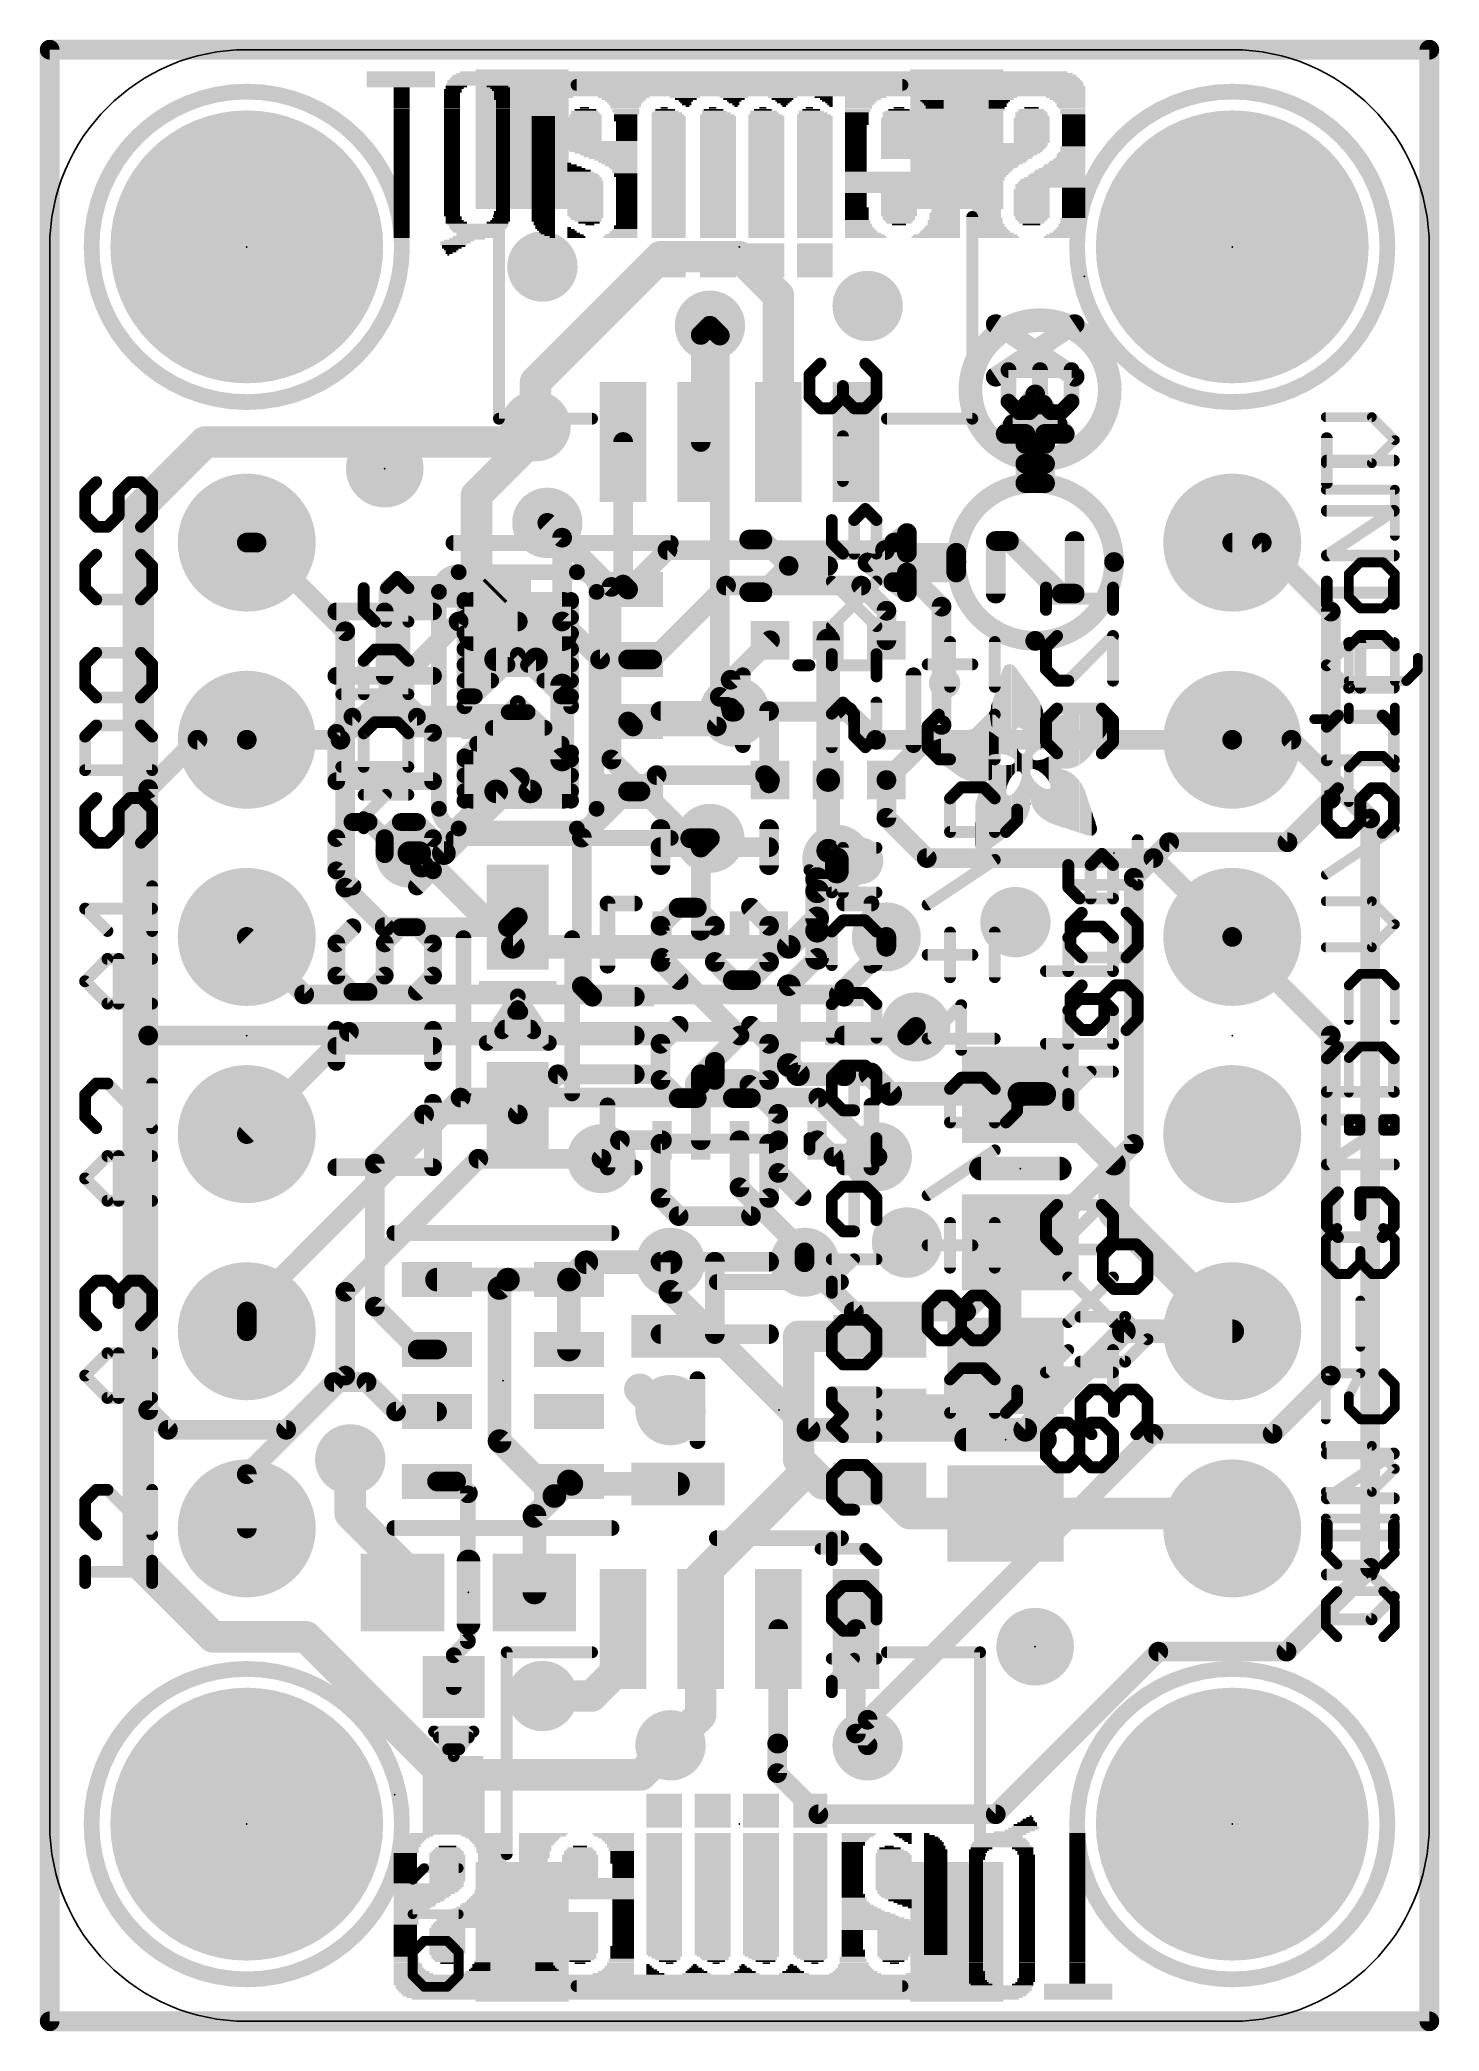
# Model space of a CAD drawing. Extents: x -0.1 to 17.9, y -0.1 to 25.5.
import ezdxf

# ---------------------------------------------------------------- set-up
doc = ezdxf.new("R2010")
doc.units = 0
for name, color, linetype in [('1', 12, 'CONTINUOUS'), ('16', 5, 'CONTINUOUS'), ('17', 110, 'CONTINUOUS'), ('18', 110, 'CONTINUOUS'), ('20', 53, 'CONTINUOUS'), ('21', 40, 'CONTINUOUS'), ('22', 6, 'CONTINUOUS'), ('23', 40, 'CONTINUOUS'), ('24', 6, 'CONTINUOUS')]:
    doc.layers.add(name, color=color, linetype=linetype)

# ---------------------------------------------------------------- blocks, each defined once
blk = doc.blocks.new('RECT')
blk.add_solid([(-0.5, -0.5), (0.5, -0.5), (-0.5, 0.5), (0.5, 0.5)])
blk = doc.blocks.new('PIE')
at = {"const_width": 0.5}
blk.add_lwpolyline([(0, -0.25, 1), (0, 0.25, 1), (0, -0.25)], format="xyb", dxfattribs=at)
blk = doc.blocks.new('ROUNDP')
at = {"const_width": 0.5}
blk.add_lwpolyline([(0, -0.25, 1), (0, 0.25, 1), (0, -0.25)], format="xyb", dxfattribs=at)
blk = doc.blocks.new('RECT121920X243840R50')
at = {"const_width": 0.1905}
blk.add_lwpolyline([(0.2858, -0.5715), (0.2858, 0.5715, 0.4142), (0.1905, 0.6668), (-0.1905, 0.6668, 0.4142), (-0.2858, 0.5715), (-0.2858, -0.5715, 0.4142), (-0.1905, -0.6668), (0.1905, -0.6668, 0.4142)], format="xyb", close=True, dxfattribs=at)
blk.add_solid([(-0.2159, -0.5969), (0.2159, -0.5969), (-0.2159, 0.5969), (0.2159, 0.5969)])
blk = doc.blocks.new('ROUNDV')
at = {"const_width": 0.5}
blk.add_lwpolyline([(0, -0.25, 1), (0, 0.25, 1), (0, -0.25)], format="xyb", dxfattribs=at)

msp = doc.modelspace()

# ---------------------------------------------------------------- linework, layer by layer
at = {"layer": '1'}
for points, const_width in [([(0, 0), (0, 25.4)], 0.254), ([(0, 25.4), (17.78, 25.4)], 0.254), ([(17.78, 25.4), (17.78, 0)], 0.254), ([(7.874, 22.733), (6.262, 21.121)], 0.4064), ([(8.89, 22.733), (7.874, 22.733)], 0.4064), ([(9.39, 22.233), (8.89, 22.733)], 0.4064), ([(9.39, 20.346), (9.39, 22.233)], 0.4064), ([(8.39, 21.725), (8.509, 21.844)], 0.254), ([(8.39, 20.346), (8.39, 21.725)], 0.254), ([(6.262, 20.5495), (6.262, 21.121)], 0.4064), ([(6.262, 20.4225), (5.5, 19.6605)], 0.4064), ([(6.262, 20.5495), (6.262, 20.4225)], 0.4064), ([(7.39, 20.346), (7.39, 18.509)], 0.254), ([(5.5, 19.6605), (5.5, 18.699)], 0.4064), ([(6.604, 19.1135), (6.4135, 19.304)], 0.254), ([(2.667, 19.05), (2.54, 19.05)], 0.254), ([(3.81, 17.907), (2.667, 19.05)], 0.254), ([(6.604, 19.1135), (6.604, 18.034)], 0.254), ([(7.454, 18.445), (7.962, 18.953)], 0.254), ([(7.962, 18.953), (10.765, 18.953)], 0.254), ([(10.765, 18.953), (11.4935, 18.2245)], 0.254), ([(5.754, 18.445), (5.5, 18.699)], 0.4064), ([(4.445, 17.018), (4.445, 18.415)], 0.4064), ([(4.445, 18.415), (5.724, 18.415)], 0.4064), ([(5.724, 18.415), (5.754, 18.445)], 0.4064), ([(7.39, 18.509), (7.454, 18.445)], 0.254), ([(7.766, 17.545), (8.7168, 18.4958)], 0.254), ([(8.7168, 18.4958), (10.4592, 18.4958)], 0.254), ([(10.4592, 18.4958), (10.783, 18.172)], 0.254), ([(10.783, 18.172), (10.783, 17.791)], 0.254), ([(11.4935, 18.2245), (11.4935, 16.7005)], 0.254), ([(3.81, 14.605), (3.81, 17.907)], 0.254), ([(7.093, 17.545), (6.604, 18.034)], 0.254), ([(8.775, 17.283), (9.283, 17.791)], 0.254), ([(10.033, 15.991), (10.033, 17.791)], 0.3048), ([(5.754, 17.545), (6.2675, 17.545)], 0.3048), ([(6.2675, 17.545), (6.604, 17.2085)], 0.3048), ([(7.454, 17.545), (7.093, 17.545)], 0.254), ([(7.454, 17.545), (7.766, 17.545)], 0.254), ([(4.718, 16.745), (4.445, 17.018)], 0.4064), ([(6.604, 17.2085), (6.604, 16.256)], 0.3048), ([(8.775, 17.283), (8.775, 16.9235)], 0.254), ([(5.754, 16.745), (4.718, 16.745)], 0.4064), ([(8.7875, 16.872), (8.597, 16.6815)], 0.254), ([(8.8265, 16.872), (8.775, 16.9235)], 0.254), ([(8.7875, 16.872), (8.8265, 16.872)], 0.254), ([(7.454, 16.745), (7.5175, 16.6815)], 0.254), ([(7.5175, 16.6815), (8.597, 16.6815)], 0.254), ([(11.4935, 16.7005), (10.7835, 15.9905)], 0.254), ([(1.27, 15.875), (1.905, 16.51)], 0.254), ([(1.905, 16.51), (2.54, 16.51)], 0.254), ([(16.002, 16.51), (15.24, 16.51)], 0.254), ([(17.018, 15.494), (16.002, 16.51)], 0.254), ([(6.604, 16.256), (6.193, 15.845)], 0.3048), ([(7.8225, 16.0545), (7.613, 15.845)], 0.254), ([(7.8225, 16.0545), (9.2195, 16.0545)], 0.254), ([(9.283, 15.991), (9.2195, 16.0545)], 0.254), ([(1.27, 12.7), (1.27, 15.875)], 0.254), ([(5.754, 15.845), (4.797, 14.888)], 0.3048), ([(6.193, 15.845), (5.754, 15.845)], 0.3048), ([(6.858, 15.249), (7.454, 15.845)], 0.254), ([(7.613, 15.845), (7.454, 15.845)], 0.254), ([(10.033, 15.991), (10.033, 15.081)], 0.3048), ([(10.783, 15.991), (10.7835, 15.9905)], 0.254), ([(10.783, 15.991), (10.783, 15.506)], 0.254), ([(10.783, 15.506), (11.303, 14.986)], 0.254), ([(17.018, 5.842), (17.018, 15.494)], 0.254), ([(4.797, 14.888), (4.6355, 15.0495)], 0.3048), ([(6.858, 13.335), (6.858, 15.249)], 0.254), ([(8.39, 15.121), (8.509, 15.24)], 0.254), ([(8.39, 14.05), (8.39, 15.121)], 0.254), ([(10.144, 14.97), (10.033, 15.081)], 0.3048), ([(10.144, 14.812), (9.89, 14.558)], 0.3048), ([(10.144, 14.97), (10.144, 14.812)], 0.3048), ([(11.303, 14.986), (14.224, 14.986)], 0.254), ([(14.224, 14.986), (15.24, 13.97)], 0.254), ([(4.318, 14.097), (3.81, 14.605)], 0.254), ([(9.89, 14.05), (9.89, 14.558)], 0.3048), ([(4.318, 14.097), (5.9055, 14.097)], 0.254), ([(6.0325, 14.224), (5.9055, 14.097)], 0.254), ([(7.89, 14.05), (7.89, 13.7)], 0.2032), ([(9.89, 13.7), (9.89, 14.05)], 0.3048), ([(10.7823, 13.843), (10.24, 13.3007)], 0.254), ([(10.7823, 13.97), (10.7823, 13.843)], 0.254), ([(7.89, 13.7), (8.89, 12.7)], 0.254), ([(9.525, 13.335), (9.89, 13.7)], 0.254), ([(6.993, 13.2), (6.858, 13.335)], 0.254), ([(9.525, 12.319), (9.525, 13.335)], 0.3048), ([(10.24, 13.2), (10.24, 13.3007)], 0.254), ([(7.54, 13.2), (6.993, 13.2)], 0.254), ([(1.27, 7.874), (1.27, 12.7)], 0.254), ([(7.54, 12.7), (1.27, 12.7)], 0.254), ([(8.39, 12.2), (8.89, 12.7)], 0.254), ([(10.24, 12.7), (11.0524, 12.7)], 0.254), ([(11.0524, 12.7), (11.1633, 12.8109)], 0.254), ([(6.5485, 12.2), (6.0325, 11.684)], 0.254), ([(7.54, 12.2), (6.5485, 12.2)], 0.254), ([(8.39, 12.065), (8.39, 12.2)], 0.254), ([(9.644, 12.2), (9.525, 12.319)], 0.3048), ([(10.24, 12.2), (9.644, 12.2)], 0.3048), ([(10.24, 12.2), (10.5792, 12.2)], 0.3048), ([(10.5792, 12.2), (10.8319, 11.9473)], 0.3048), ([(9.017, 12.065), (8.39, 12.065)], 0.4064), ([(8.39, 11.35), (8.39, 12.065)], 0.254), ([(9.39, 11.692), (9.017, 12.065)], 0.254), ([(10.8319, 11.9473), (12.4977, 11.9473)], 0.3048), ([(12.4977, 11.9473), (12.5095, 11.9355)], 0.3048), ([(12.8177, 11.9473), (12.4977, 11.9473)], 0.3048), ([(13.716, 11.049), (12.8177, 11.9473)], 0.3048), ([(4.826, 11.684), (4.191, 11.049)], 0.254), ([(6.0325, 11.684), (4.826, 11.684)], 0.254), ([(9.39, 11.35), (9.39, 11.692)], 0.254), ([(7.3495, 11.35), (7.112, 11.1125)], 0.254), ([(7.89, 11.35), (7.3495, 11.35)], 0.254), ([(8.89, 11.35), (8.89, 10.7442)], 0.254), ([(9.39, 11.35), (9.39, 10.93)], 0.254), ([(9.89, 11.35), (10.1021, 11.1379)], 0.254), ([(4.191, 11.049), (4.191, 9.2075)], 0.254), ([(9.39, 10.93), (9.6901, 10.6299)], 0.254), ([(10.1021, 11.1379), (10.668, 11.1379)], 0.254), ([(13.716, 10.414), (13.716, 11.049)], 0.4064), ([(8.89, 10.7442), (9.7282, 9.906)], 0.254), ([(12.319, 10.326), (12.319, 8.443)], 0.4064), ([(15.24, 8.89), (13.716, 10.414)], 0.4064), ([(9.7282, 9.779), (9.7282, 9.906)], 0.254), ([(6.692, 9.555), (6.916, 9.779)], 0.3048), ([(6.916, 9.779), (8.001, 9.779)], 0.3048), ([(5.9055, 9.555), (4.992, 9.555)], 0.3048), ([(5.9055, 9.555), (5.7976, 9.4471)], 0.3048), ([(5.7976, 9.4471), (5.7976, 7.4739)], 0.3048), ([(6.692, 9.555), (5.9055, 9.555)], 0.3048), ([(6.692, 9.555), (6.692, 8.655)], 0.3048), ([(4.191, 9.2075), (4.7435, 8.655)], 0.254), ([(10.6981, 8.824), (9.652, 8.824)], 0.4064), ([(9.652, 8.824), (9.652, 7.239)], 0.4064), ([(4.7435, 8.655), (4.992, 8.655)], 0.254), ([(12.319, 8.443), (11.75, 7.874)], 0.4064), ([(3.048, 7.62), (3.664, 8.236)], 0.254), ([(3.664, 8.236), (4.083, 8.236)], 0.254), ([(4.083, 8.236), (4.464, 7.855)], 0.254), ([(7.6054, 8.1426), (7.874, 7.874)], 0.4064), ([(1.524, 7.62), (1.27, 7.874)], 0.254), ([(4.464, 7.855), (4.992, 7.855)], 0.254), ([(10.6981, 7.874), (11.75, 7.874)], 0.4064), ([(3.048, 7.62), (1.524, 7.62)], 0.254), ([(3.8735, 6.5405), (3.8735, 7.239)], 0.4064), ([(5.7976, 7.4739), (6.5043, 6.7673)], 0.3048), ([(9.652, 7.239), (9.7765, 7.1145)], 0.4064), ([(8.39, 5.728), (9.7765, 7.1145)], 0.4064), ([(9.7765, 7.1145), (9.967, 6.924)], 0.4064), ([(4.992, 6.955), (5.237, 6.955)], 0.254), ([(5.237, 6.955), (5.3898, 6.8022)], 0.254), ([(6.5043, 6.7673), (6.692, 6.955)], 0.3048), ([(6.723, 6.924), (6.692, 6.955)], 0.3048), ([(8.0979, 6.924), (6.723, 6.924)], 0.3048), ([(9.967, 6.924), (10.6981, 6.924)], 0.4064), ([(10.6981, 6.924), (11.0791, 6.543)], 0.4064), ([(4.5475, 5.8665), (3.8735, 6.5405)], 0.4064), ([(5.3898, 6.8022), (5.3898, 4.8982)], 0.2032), ([(6.2475, 6.5105), (6.5043, 6.7673)], 0.3048), ([(11.0791, 6.543), (12.319, 6.543)], 0.4064), ([(12.319, 6.543), (15.047, 6.543)], 0.4064), ([(15.047, 6.543), (15.24, 6.35)], 0.4064), ([(6.2475, 5.5245), (6.2475, 6.5105)], 0.3048), ([(4.5475, 5.5245), (4.5475, 5.8665)], 0.4064), ([(8.39, 5.054), (8.39, 5.728)], 0.4064), ([(15.9385, 4.7625), (17.018, 5.842)], 0.254), ([(7.39, 5.054), (7.34, 5.004)], 0.4064), ([(7.34, 5.004), (7.34, 4.546)], 0.4064), ([(8.39, 5.054), (8.39, 3.945)], 0.4064), ([(9.39, 5.054), (9.39, 3.5786)], 0.254), ([(10.39, 5.054), (10.39, 3.707)], 0.254), ([(5.207, 4.7155), (5.3898, 4.8982)], 0.2032), ([(12.192, 2.667), (14.2875, 4.7625)], 0.254), ([(14.2875, 4.7625), (15.9385, 4.7625)], 0.254), ([(5.207, 4.306), (5.207, 4.7155)], 0.2032), ([(7.34, 4.546), (6.985, 4.191)], 0.4064), ([(6.985, 4.191), (6.35, 4.191)], 0.4064), ([(8.39, 3.945), (8.001, 3.556)], 0.4064), ([(9.39, 3.5786), (9.3754, 3.5786)], 0.254), ([(9.3754, 3.5786), (9.3754, 3.1976)], 0.254), ([(10.39, 3.707), (10.541, 3.556)], 0.254), ([(9.3754, 3.1976), (9.906, 2.667)], 0.254), ([(9.906, 2.667), (12.192, 2.667)], 0.254), ([(17.78, 0), (0, 0)], 0.254)]:
    msp.add_lwpolyline(points, dxfattribs=dict(at, const_width=const_width))
for points, const_width in [([(0.0635, 25.4, 1), (-0.0635, 25.4)], 0.127), ([(0, 25.4635, 1), (0, 25.3365)], 0.127), ([(17.8435, 25.4, 1), (17.7165, 25.4)], 0.127), ([(17.78, 25.3365, 1), (17.78, 25.4635)], 0.127), ([(7.874, 22.8346, 1), (7.874, 22.6314)], 0.2032), ([(7.9458, 22.6612, 1), (7.8022, 22.8048)], 0.2032), ([(8.9618, 22.8048, 1), (8.8182, 22.6612)], 0.2032), ([(8.89, 22.6314, 1), (8.89, 22.8346)], 0.2032), ([(9.4916, 22.233, 1), (9.2884, 22.233)], 0.2032), ([(9.3182, 22.1612, 1), (9.4618, 22.3048)], 0.2032), ([(8.4535, 21.725, 1), (8.3265, 21.725)], 0.127), ([(8.3451, 21.7699, 1), (8.4349, 21.6801)], 0.127), ([(8.5539, 21.7991, 1), (8.4641, 21.8889)], 0.127), ([(6.3636, 21.121, 1), (6.1604, 21.121)], 0.2032), ([(6.1902, 21.1928, 1), (6.3338, 21.0492)], 0.2032), ([(6.3636, 20.5495, 1), (6.1604, 20.5495)], 0.2032), ([(6.1604, 20.5495, 1), (6.3636, 20.5495)], 0.2032), ([(6.1604, 20.4225, 1), (6.3636, 20.4225)], 0.2032), ([(6.3338, 20.3507, 1), (6.1902, 20.4943)], 0.2032), ([(7.4535, 20.346, 1), (7.3265, 20.346)], 0.127), ([(8.3265, 20.346, 1), (8.4535, 20.346)], 0.127), ([(9.2884, 20.346, 1), (9.4916, 20.346)], 0.2032), ([(5.6016, 19.6605, 1), (5.3984, 19.6605)], 0.2032), ([(5.4282, 19.7323, 1), (5.5718, 19.5887)], 0.2032), ([(6.4584, 19.3489, 1), (6.3686, 19.2591)], 0.127), ([(6.6675, 19.1135, 1), (6.5405, 19.1135)], 0.127), ([(2.54, 19.1135, 1), (2.54, 18.9865)], 0.127), ([(2.7119, 19.0949, 1), (2.6221, 19.0051)], 0.127), ([(2.667, 18.9865, 1), (2.667, 19.1135)], 0.127), ([(6.5591, 19.0686, 1), (6.6489, 19.1584)], 0.127), ([(7.962, 19.0165, 1), (7.962, 18.8895)], 0.127), ([(8.0069, 18.9081, 1), (7.9171, 18.9979)], 0.127), ([(10.8099, 18.9979, 1), (10.7201, 18.9081)], 0.127), ([(10.765, 18.8895, 1), (10.765, 19.0165)], 0.127), ([(5.3984, 18.699, 1), (5.6016, 18.699)], 0.2032), ([(5.5718, 18.7708, 1), (5.4282, 18.6272)], 0.2032), ([(4.5466, 18.415, 1), (4.3434, 18.415)], 0.2032), ([(4.445, 18.5166, 1), (4.445, 18.3134)], 0.2032), ([(5.6522, 18.4868, 1), (5.7958, 18.3432)], 0.2032), ([(5.8258, 18.3732, 1), (5.6822, 18.5168)], 0.2032), ([(5.6822, 18.3732, 1), (5.8258, 18.5168)], 0.2032), ([(5.724, 18.3134, 1), (5.724, 18.5166)], 0.2032), ([(7.4349, 18.5539, 1), (7.3451, 18.4641)], 0.127), ([(7.3265, 18.509, 1), (7.4535, 18.509)], 0.127), ([(7.4091, 18.4899, 1), (7.4989, 18.4001)], 0.127), ([(7.4091, 18.4001, 1), (7.4989, 18.4899)], 0.127), ([(8.7168, 18.5593, 1), (8.7168, 18.4323)], 0.127), ([(8.7617, 18.4509, 1), (8.6719, 18.5407)], 0.127), ([(10.5041, 18.5407, 1), (10.4143, 18.4509)], 0.127), ([(10.4592, 18.4323, 1), (10.4592, 18.5593)], 0.127), ([(10.8465, 18.172, 1), (10.7195, 18.172)], 0.127), ([(10.7381, 18.1271, 1), (10.8279, 18.2169)], 0.127), ([(11.557, 18.2245, 1), (11.43, 18.2245)], 0.127), ([(11.4486, 18.1796, 1), (11.5384, 18.2694)], 0.127), ([(3.8735, 17.907, 1), (3.7465, 17.907)], 0.127), ([(3.7651, 17.8621, 1), (3.8549, 17.9519)], 0.127), ([(6.6489, 18.0789, 1), (6.5591, 17.9891)], 0.127), ([(6.5405, 18.034, 1), (6.6675, 18.034)], 0.127), ([(9.3279, 17.7461, 1), (9.2381, 17.8359)], 0.127), ([(10.1092, 17.791, 1), (9.9568, 17.791)], 0.1524), ([(10.7195, 17.791, 1), (10.8465, 17.791)], 0.127), ([(5.754, 17.6212, 1), (5.754, 17.4688)], 0.1524), ([(6.3214, 17.5989, 1), (6.2136, 17.4911)], 0.1524), ([(6.2675, 17.4688, 1), (6.2675, 17.6212)], 0.1524), ([(7.093, 17.6085, 1), (7.093, 17.4815)], 0.127), ([(7.0481, 17.5001, 1), (7.1379, 17.5899)], 0.127), ([(7.454, 17.6085, 1), (7.454, 17.4815)], 0.127), ([(7.454, 17.4815, 1), (7.454, 17.6085)], 0.127), ([(7.7211, 17.5899, 1), (7.8109, 17.5001)], 0.127), ([(7.766, 17.4815, 1), (7.766, 17.6085)], 0.127), ([(4.5168, 17.0898, 1), (4.3732, 16.9462)], 0.2032), ([(6.6802, 17.2085, 1), (6.5278, 17.2085)], 0.1524), ([(6.5501, 17.1546, 1), (6.6579, 17.2624)], 0.1524), ([(8.8385, 17.283, 1), (8.7115, 17.283)], 0.127), ([(8.7301, 17.3279, 1), (8.8199, 17.2381)], 0.127), ([(4.3434, 17.018, 1), (4.5466, 17.018)], 0.2032), ([(4.718, 16.8466, 1), (4.718, 16.6434)], 0.2032), ([(5.754, 16.6434, 1), (5.754, 16.8466)], 0.2032), ([(8.8199, 16.9684, 1), (8.7301, 16.8786)], 0.127), ([(8.7115, 16.9235, 1), (8.8385, 16.9235)], 0.127), ([(8.7875, 16.9355, 1), (8.7875, 16.8085)], 0.127), ([(8.8324, 16.8271, 1), (8.7426, 16.9169)], 0.127), ([(8.7816, 16.8271, 1), (8.8714, 16.9169)], 0.127), ([(8.8265, 16.8085, 1), (8.8265, 16.9355)], 0.127), ([(4.6462, 16.6732, 1), (4.7898, 16.8168)], 0.2032), ([(7.4989, 16.7899, 1), (7.4091, 16.7001)], 0.127), ([(7.5175, 16.745, 1), (7.5175, 16.618)], 0.127), ([(7.4726, 16.6366, 1), (7.5624, 16.7264)], 0.127), ([(8.5521, 16.7264, 1), (8.6419, 16.6366)], 0.127), ([(8.597, 16.618, 1), (8.597, 16.745)], 0.127), ([(11.43, 16.7005, 1), (11.557, 16.7005)], 0.127), ([(11.5384, 16.6556, 1), (11.4486, 16.7454)], 0.127), ([(1.905, 16.5735, 1), (1.905, 16.4465)], 0.127), ([(1.9499, 16.4651, 1), (1.8601, 16.5549)], 0.127), ([(2.54, 16.4465, 1), (2.54, 16.5735)], 0.127), ([(15.24, 16.5735, 1), (15.24, 16.4465)], 0.127), ([(16.0469, 16.5549, 1), (15.9571, 16.4651)], 0.127), ([(16.002, 16.4465, 1), (16.002, 16.5735)], 0.127), ([(6.5278, 16.256, 1), (6.6802, 16.256)], 0.1524), ([(6.6579, 16.2021, 1), (6.5501, 16.3099)], 0.1524), ([(7.8225, 16.118, 1), (7.8225, 15.991)], 0.127), ([(7.8674, 16.0096, 1), (7.7776, 16.0994)], 0.127), ([(9.2644, 16.0994, 1), (9.1746, 16.0096)], 0.127), ([(9.2195, 15.991, 1), (9.2195, 16.118)], 0.127), ([(1.3335, 15.875, 1), (1.2065, 15.875)], 0.127), ([(1.2251, 15.9199, 1), (1.3149, 15.8301)], 0.127), ([(5.754, 15.9212, 1), (5.754, 15.7688)], 0.1524), ([(5.8079, 15.7911, 1), (5.7001, 15.8989)], 0.1524), ([(6.1391, 15.8989, 1), (6.2469, 15.7911)], 0.1524), ([(6.193, 15.7688, 1), (6.193, 15.9212)], 0.1524), ([(7.454, 15.9085, 1), (7.454, 15.7815)], 0.127), ([(7.4989, 15.8001, 1), (7.4091, 15.8899)], 0.127), ([(7.5681, 15.8899, 1), (7.6579, 15.8001)], 0.127), ([(7.613, 15.7815, 1), (7.613, 15.9085)], 0.127), ([(9.2381, 15.9461, 1), (9.3279, 16.0359)], 0.127), ([(10.1092, 15.991, 1), (9.9568, 15.991)], 0.1524), ([(9.9568, 15.991, 1), (10.1092, 15.991)], 0.1524), ([(10.8279, 16.0359, 1), (10.7381, 15.9461)], 0.127), ([(10.8465, 15.991, 1), (10.7195, 15.991)], 0.127), ([(10.7386, 16.0354, 1), (10.8284, 15.9456)], 0.127), ([(10.7386, 15.9456, 1), (10.8284, 16.0354)], 0.127), ([(10.8279, 15.5509, 1), (10.7381, 15.4611)], 0.127), ([(10.7195, 15.506, 1), (10.8465, 15.506)], 0.127), ([(17.0815, 15.494, 1), (16.9545, 15.494)], 0.127), ([(16.9731, 15.4491, 1), (17.0629, 15.5389)], 0.127), ([(4.6894, 15.1034, 1), (4.5816, 14.9956)], 0.1524), ([(6.9215, 15.249, 1), (6.7945, 15.249)], 0.127), ([(6.8131, 15.2939, 1), (6.9029, 15.2041)], 0.127), ([(8.4535, 15.121, 1), (8.3265, 15.121)], 0.127), ([(8.3451, 15.1659, 1), (8.4349, 15.0761)], 0.127), ([(8.5539, 15.1951, 1), (8.4641, 15.2849)], 0.127), ([(10.0869, 15.1349, 1), (9.9791, 15.0271)], 0.1524), ([(9.9568, 15.081, 1), (10.1092, 15.081)], 0.1524), ([(4.7431, 14.9419, 1), (4.8509, 14.8341)], 0.1524), ([(4.7431, 14.8341, 1), (4.8509, 14.9419)], 0.1524), ([(10.2202, 14.97, 1), (10.0678, 14.97)], 0.1524), ([(10.0678, 14.812, 1), (10.2202, 14.812)], 0.1524), ([(10.0901, 14.9161, 1), (10.1979, 15.0239)], 0.1524), ([(10.1979, 14.7581, 1), (10.0901, 14.8659)], 0.1524), ([(11.303, 15.0495, 1), (11.303, 14.9225)], 0.127), ([(11.2581, 14.9411, 1), (11.3479, 15.0309)], 0.127), ([(14.2689, 15.0309, 1), (14.1791, 14.9411)], 0.127), ([(14.224, 14.9225, 1), (14.224, 15.0495)], 0.127), ([(3.8549, 14.6499, 1), (3.7651, 14.5601)], 0.127), ([(3.7465, 14.605, 1), (3.8735, 14.605)], 0.127), ([(9.9662, 14.558, 1), (9.8138, 14.558)], 0.1524), ([(9.8361, 14.6119, 1), (9.9439, 14.5041)], 0.1524), ([(4.318, 14.1605, 1), (4.318, 14.0335)], 0.127), ([(4.2731, 14.0521, 1), (4.3629, 14.1419)], 0.127), ([(5.8606, 14.1419, 1), (5.9504, 14.0521)], 0.127), ([(5.9055, 14.0335, 1), (5.9055, 14.1605)], 0.127), ([(6.0774, 14.1791, 1), (5.9876, 14.2689)], 0.127), ([(7.9408, 14.05, 1), (7.8392, 14.05)], 0.1016), ([(8.3265, 14.05, 1), (8.4535, 14.05)], 0.127), ([(9.9662, 14.05, 1), (9.8138, 14.05)], 0.1524), ([(9.8138, 14.05, 1), (9.9662, 14.05)], 0.1524), ([(10.8458, 13.97, 1), (10.7188, 13.97)], 0.127), ([(10.7188, 13.843, 1), (10.8458, 13.843)], 0.127), ([(10.8272, 13.7981, 1), (10.7374, 13.8879)], 0.127), ([(15.1951, 13.9251, 1), (15.2849, 14.0149)], 0.127), ([(7.9349, 13.7449, 1), (7.8451, 13.6551)], 0.127), ([(7.8392, 13.7, 1), (7.9408, 13.7)], 0.1016), ([(9.8138, 13.7, 1), (9.9662, 13.7)], 0.1524), ([(9.9349, 13.6551, 1), (9.8451, 13.7449)], 0.127), ([(6.9029, 13.3799, 1), (6.8131, 13.2901)], 0.127), ([(6.7945, 13.335, 1), (6.9215, 13.335)], 0.127), ([(9.6012, 13.335, 1), (9.4488, 13.335)], 0.1524), ([(9.4801, 13.3799, 1), (9.5699, 13.2901)], 0.127), ([(10.3035, 13.3007, 1), (10.1765, 13.3007)], 0.127), ([(10.1951, 13.3456, 1), (10.2849, 13.2558)], 0.127), ([(6.993, 13.2635, 1), (6.993, 13.1365)], 0.127), ([(6.9481, 13.1551, 1), (7.0379, 13.2449)], 0.127), ([(7.54, 13.1365, 1), (7.54, 13.2635)], 0.127), ([(10.1765, 13.2, 1), (10.3035, 13.2)], 0.127), ([(1.27, 12.7635, 1), (1.27, 12.6365)], 0.127), ([(7.54, 12.6365, 1), (7.54, 12.7635)], 0.127), ([(10.24, 12.7635, 1), (10.24, 12.6365)], 0.127), ([(11.0524, 12.6365, 1), (11.0524, 12.7635)], 0.127), ([(11.2082, 12.766, 1), (11.1184, 12.8558)], 0.127), ([(1.3335, 12.7, 1), (1.2065, 12.7)], 0.127), ([(1.2065, 12.7, 1), (1.3335, 12.7)], 0.127), ([(8.9349, 12.6551, 1), (8.8451, 12.7449)], 0.127), ([(8.8451, 12.6551, 1), (8.9349, 12.7449)], 0.127), ([(11.0075, 12.7449, 1), (11.0973, 12.6551)], 0.127), ([(6.5485, 12.2635, 1), (6.5485, 12.1365)], 0.127), ([(6.5934, 12.1551, 1), (6.5036, 12.2449)], 0.127), ([(7.54, 12.1365, 1), (7.54, 12.2635)], 0.127), ([(8.4535, 12.2, 1), (8.3265, 12.2)], 0.127), ([(9.5789, 12.3729, 1), (9.4711, 12.2651)], 0.1524), ([(9.4488, 12.319, 1), (9.6012, 12.319)], 0.1524), ([(9.644, 12.2762, 1), (9.644, 12.1238)], 0.1524), ([(9.5901, 12.1461, 1), (9.6979, 12.2539)], 0.1524), ([(10.24, 12.2762, 1), (10.24, 12.1238)], 0.1524), ([(10.24, 12.1238, 1), (10.24, 12.2762)], 0.1524), ([(10.6331, 12.2539, 1), (10.5253, 12.1461)], 0.1524), ([(10.5792, 12.1238, 1), (10.5792, 12.2762)], 0.1524), ([(8.39, 12.1666, 1), (8.39, 11.9634)], 0.2032), ([(8.3451, 12.2449, 1), (8.4349, 12.1551)], 0.127), ([(8.4535, 12.065, 1), (8.3265, 12.065)], 0.127), ([(8.3265, 12.065, 1), (8.4535, 12.065)], 0.127), ([(9.0619, 12.1099, 1), (8.9721, 12.0201)], 0.127), ([(9.017, 11.9634, 1), (9.017, 12.1666)], 0.2032), ([(10.8319, 12.0235, 1), (10.8319, 11.8711)], 0.1524), ([(10.778, 11.8934, 1), (10.8858, 12.0012)], 0.1524), ([(12.5516, 12.0012, 1), (12.4438, 11.8934)], 0.1524), ([(12.4977, 12.0235, 1), (12.4977, 11.8711)], 0.1524), ([(12.4556, 11.8816, 1), (12.5634, 11.9894)], 0.1524), ([(12.4977, 11.8711, 1), (12.4977, 12.0235)], 0.1524), ([(12.8716, 12.0012, 1), (12.7638, 11.8934)], 0.1524), ([(12.8177, 11.8711, 1), (12.8177, 12.0235)], 0.1524), ([(4.826, 11.7475, 1), (4.826, 11.6205)], 0.127), ([(4.8709, 11.6391, 1), (4.7811, 11.7289)], 0.127), ([(6.0325, 11.6205, 1), (6.0325, 11.7475)], 0.127), ([(9.4535, 11.692, 1), (9.3265, 11.692)], 0.127), ([(5.9876, 11.7289, 1), (6.0774, 11.6391)], 0.127), ([(9.3451, 11.6471, 1), (9.4349, 11.7369)], 0.127), ([(7.3495, 11.4135, 1), (7.3495, 11.2865)], 0.127), ([(7.3944, 11.3051, 1), (7.3046, 11.3949)], 0.127), ([(7.89, 11.2865, 1), (7.89, 11.4135)], 0.127), ([(8.3265, 11.35, 1), (8.4535, 11.35)], 0.127), ([(8.9535, 11.35, 1), (8.8265, 11.35)], 0.127), ([(9.4535, 11.35, 1), (9.3265, 11.35)], 0.127), ([(9.3265, 11.35, 1), (9.4535, 11.35)], 0.127), ([(9.9349, 11.3949, 1), (9.8451, 11.3051)], 0.127), ([(4.2545, 11.049, 1), (4.1275, 11.049)], 0.127), ([(4.1461, 11.0939, 1), (4.2359, 11.0041)], 0.127), ([(7.0671, 11.1574, 1), (7.1569, 11.0676)], 0.127), ([(9.4349, 10.9749, 1), (9.3451, 10.8851)], 0.127), ([(10.1021, 11.2014, 1), (10.1021, 11.0744)], 0.127), ([(10.0572, 11.093, 1), (10.147, 11.1828)], 0.127), ([(10.668, 11.0744, 1), (10.668, 11.2014)], 0.127), ([(13.8176, 11.049, 1), (13.6144, 11.049)], 0.2032), ([(13.6621, 10.9951, 1), (13.7699, 11.1029)], 0.1524), ([(8.9349, 10.7891, 1), (8.8451, 10.6993)], 0.127), ([(8.8265, 10.7442, 1), (8.9535, 10.7442)], 0.127), ([(9.3265, 10.93, 1), (9.4535, 10.93)], 0.127), ([(9.6452, 10.585, 1), (9.735, 10.6748)], 0.127), ([(12.4206, 10.326, 1), (12.2174, 10.326)], 0.2032), ([(13.7878, 10.4858, 1), (13.6442, 10.3422)], 0.2032), ([(13.6144, 10.414, 1), (13.8176, 10.414)], 0.2032), ([(9.7917, 9.906, 1), (9.6647, 9.906)], 0.127), ([(9.6833, 9.8611, 1), (9.7731, 9.9509)], 0.127), ([(6.916, 9.8552, 1), (6.916, 9.7028)], 0.1524), ([(6.9699, 9.7251, 1), (6.8621, 9.8329)], 0.1524), ([(8.001, 9.7028, 1), (8.001, 9.8552)], 0.1524), ([(9.6647, 9.779, 1), (9.7917, 9.779)], 0.127), ([(4.992, 9.6312, 1), (4.992, 9.4788)], 0.1524), ([(5.8738, 9.4471, 1), (5.7214, 9.4471)], 0.1524), ([(5.7437, 9.501, 1), (5.8515, 9.3932)], 0.1524), ([(5.9055, 9.6312, 1), (5.9055, 9.4788)], 0.1524), ([(5.9594, 9.5011, 1), (5.8516, 9.6089)], 0.1524), ([(5.9055, 9.4788, 1), (5.9055, 9.6312)], 0.1524), ([(6.7682, 9.555, 1), (6.6158, 9.555)], 0.1524), ([(6.6381, 9.6089, 1), (6.7459, 9.5011)], 0.1524), ([(6.692, 9.4788, 1), (6.692, 9.6312)], 0.1524), ([(4.2359, 9.2524, 1), (4.1461, 9.1626)], 0.127), ([(4.1275, 9.2075, 1), (4.2545, 9.2075)], 0.127), ([(9.652, 8.9256, 1), (9.652, 8.7224)], 0.2032), ([(9.7536, 8.824, 1), (9.5504, 8.824)], 0.2032), ([(10.6981, 8.7224, 1), (10.6981, 8.9256)], 0.2032), ([(15.1682, 8.8182, 1), (15.3118, 8.9618)], 0.2032), ([(4.7435, 8.7185, 1), (4.7435, 8.5915)], 0.127), ([(4.6986, 8.6101, 1), (4.7884, 8.6999)], 0.127), ([(4.992, 8.5915, 1), (4.992, 8.7185)], 0.127), ([(6.6158, 8.655, 1), (6.7682, 8.655)], 0.1524), ([(12.2174, 8.443, 1), (12.4206, 8.443)], 0.2032), ([(12.3908, 8.3712, 1), (12.2472, 8.5148)], 0.2032), ([(3.664, 8.2995, 1), (3.664, 8.1725)], 0.127), ([(3.7089, 8.1911, 1), (3.6191, 8.2809)], 0.127), ([(4.1279, 8.2809, 1), (4.0381, 8.1911)], 0.127), ([(4.083, 8.1725, 1), (4.083, 8.2995)], 0.127), ([(7.6772, 8.2144, 1), (7.5336, 8.0708)], 0.2032), ([(1.3149, 7.9189, 1), (1.2251, 7.8291)], 0.127), ([(4.464, 7.9185, 1), (4.464, 7.7915)], 0.127), ([(4.4191, 7.8101, 1), (4.5089, 7.8999)], 0.127), ([(4.992, 7.7915, 1), (4.992, 7.9185)], 0.127), ([(7.8022, 7.8022, 1), (7.9458, 7.9458)], 0.2032), ([(10.6981, 7.9756, 1), (10.6981, 7.7724)], 0.2032), ([(11.6782, 7.9458, 1), (11.8218, 7.8022)], 0.2032), ([(11.75, 7.7724, 1), (11.75, 7.9756)], 0.2032), ([(1.2065, 7.874, 1), (1.3335, 7.874)], 0.127), ([(1.524, 7.6835, 1), (1.524, 7.5565)], 0.127), ([(1.4791, 7.5751, 1), (1.5689, 7.6649)], 0.127), ([(3.0031, 7.6649, 1), (3.0929, 7.5751)], 0.127), ([(3.048, 7.5565, 1), (3.048, 7.6835)], 0.127), ([(3.9751, 7.239, 1), (3.7719, 7.239)], 0.2032), ([(5.8515, 7.5278, 1), (5.7437, 7.42)], 0.1524), ([(5.7214, 7.4739, 1), (5.8738, 7.4739)], 0.1524), ([(9.7238, 7.3108, 1), (9.5802, 7.1672)], 0.2032), ([(9.5504, 7.239, 1), (9.7536, 7.239)], 0.2032), ([(9.8483, 7.1863, 1), (9.7047, 7.0427)], 0.2032), ([(9.8483, 7.0427, 1), (9.7047, 7.1863)], 0.2032), ([(9.7047, 7.0427, 1), (9.8483, 7.1863)], 0.2032), ([(4.992, 7.0185, 1), (4.992, 6.8915)], 0.127), ([(5.2819, 6.9999, 1), (5.1921, 6.9101)], 0.127), ([(5.237, 6.8915, 1), (5.237, 7.0185)], 0.127), ([(6.7459, 7.0089, 1), (6.6381, 6.9011)], 0.1524), ([(6.7459, 6.9011, 1), (6.6381, 7.0089)], 0.1524), ([(6.723, 7.0002, 1), (6.723, 6.8478)], 0.1524), ([(6.6691, 6.8701, 1), (6.7769, 6.9779)], 0.1524), ([(8.0979, 6.8478, 1), (8.0979, 7.0002)], 0.1524), ([(9.967, 7.0256, 1), (9.967, 6.8224)], 0.2032), ([(9.8952, 6.8522, 1), (10.0388, 6.9958)], 0.2032), ([(10.7699, 6.9958, 1), (10.6263, 6.8522)], 0.2032), ([(10.6981, 6.8224, 1), (10.6981, 7.0256)], 0.2032), ([(3.9453, 6.6123, 1), (3.8017, 6.4687)], 0.2032), ([(5.3449, 6.7573, 1), (5.4347, 6.8471)], 0.127), ([(5.4406, 6.8022, 1), (5.339, 6.8022)], 0.1016), ([(6.4504, 6.8211, 1), (6.5581, 6.7134)], 0.1524), ([(6.5581, 6.7134, 1), (6.4504, 6.8211)], 0.1524), ([(6.4504, 6.7134, 1), (6.5581, 6.8211)], 0.1524), ([(11.0791, 6.6446, 1), (11.0791, 6.4414)], 0.2032), ([(11.0073, 6.4712, 1), (11.1509, 6.6148)], 0.2032), ([(12.319, 6.6446, 1), (12.319, 6.4414)], 0.2032), ([(12.319, 6.4414, 1), (12.319, 6.6446)], 0.2032), ([(15.1188, 6.6148, 1), (14.9752, 6.4712)], 0.2032), ([(15.047, 6.4414, 1), (15.047, 6.6446)], 0.2032), ([(3.7719, 6.5405, 1), (3.9751, 6.5405)], 0.2032), ([(6.3237, 6.5105, 1), (6.1713, 6.5105)], 0.1524), ([(6.1936, 6.5644, 1), (6.3014, 6.4566)], 0.1524), ([(15.1682, 6.2782, 1), (15.3118, 6.4218)], 0.2032), ([(4.6491, 5.8665, 1), (4.4459, 5.8665)], 0.2032), ([(4.4757, 5.7947, 1), (4.6193, 5.9383)], 0.2032), ([(8.4916, 5.728, 1), (8.2884, 5.728)], 0.2032), ([(8.3182, 5.7998, 1), (8.4618, 5.6562)], 0.2032), ([(16.9545, 5.842, 1), (17.0815, 5.842)], 0.127), ([(17.0629, 5.7971, 1), (16.9731, 5.8869)], 0.127), ([(4.4459, 5.5245, 1), (4.6491, 5.5245)], 0.2032), ([(6.1713, 5.5245, 1), (6.3237, 5.5245)], 0.1524), ([(7.4416, 5.004, 1), (7.2384, 5.004)], 0.2032), ([(7.2682, 5.0758, 1), (7.4118, 4.9322)], 0.2032), ([(7.4618, 4.9822, 1), (7.3182, 5.1258)], 0.2032), ([(8.4916, 5.054, 1), (8.2884, 5.054)], 0.2032), ([(8.2884, 5.054, 1), (8.4916, 5.054)], 0.2032), ([(9.4535, 5.054, 1), (9.3265, 5.054)], 0.127), ([(10.4535, 5.054, 1), (10.3265, 5.054)], 0.127), ([(5.339, 4.8982, 1), (5.4406, 4.8982)], 0.1016), ([(5.4257, 4.8623, 1), (5.3539, 4.9342)], 0.1016), ([(14.2875, 4.826, 1), (14.2875, 4.699)], 0.127), ([(14.3324, 4.7176, 1), (14.2426, 4.8074)], 0.127), ([(15.9385, 4.699, 1), (15.9385, 4.826)], 0.127), ([(5.2578, 4.7155, 1), (5.1562, 4.7155)], 0.1016), ([(5.1711, 4.7514, 1), (5.2429, 4.6795)], 0.1016), ([(7.2384, 4.546, 1), (7.4416, 4.546)], 0.2032), ([(7.4118, 4.4742, 1), (7.2682, 4.6178)], 0.2032), ([(15.8936, 4.8074, 1), (15.9834, 4.7176)], 0.127), ([(6.35, 4.2926, 1), (6.35, 4.0894)], 0.2032), ([(6.9132, 4.2628, 1), (7.0568, 4.1192)], 0.2032), ([(6.985, 4.0894, 1), (6.985, 4.2926)], 0.2032), ([(5.1562, 4.306, 1), (5.2578, 4.306)], 0.1016), ([(8.4618, 3.8732, 1), (8.3182, 4.0168)], 0.2032), ([(8.2884, 3.945, 1), (8.4916, 3.945)], 0.2032), ([(7.9292, 3.6278, 1), (8.0728, 3.4842)], 0.2032), ([(9.3754, 3.6421, 1), (9.3754, 3.5151)], 0.127), ([(9.4389, 3.5786, 1), (9.3119, 3.5786)], 0.127), ([(9.3265, 3.5786, 1), (9.4535, 3.5786)], 0.127), ([(9.39, 3.5151, 1), (9.39, 3.6421)], 0.127), ([(10.4349, 3.7519, 1), (10.3451, 3.6621)], 0.127), ([(10.3265, 3.707, 1), (10.4535, 3.707)], 0.127), ([(10.4961, 3.5111, 1), (10.5859, 3.6009)], 0.127), ([(9.4203, 3.2425, 1), (9.3305, 3.1527)], 0.127), ([(9.3119, 3.1976, 1), (9.4389, 3.1976)], 0.127), ([(9.906, 2.7305, 1), (9.906, 2.6035)], 0.127), ([(9.8611, 2.6221, 1), (9.9509, 2.7119)], 0.127), ([(12.1471, 2.7119, 1), (12.2369, 2.6221)], 0.127), ([(12.192, 2.6035, 1), (12.192, 2.7305)], 0.127), ([(0, 0.0635, 1), (0, -0.0635)], 0.127), ([(-0.0635, 0, 1), (0.0635, 0)], 0.127), ([(17.7165, 0, 1), (17.8435, 0)], 0.127), ([(17.78, -0.0635, 1), (17.78, 0.0635)], 0.127)]:
    msp.add_lwpolyline(points, format="xyb", dxfattribs=dict(at, const_width=const_width))
at = {"layer": '16'}
for points, const_width in [([(0, 0), (0, 25.4)], 0.254), ([(0, 25.4), (17.78, 25.4)], 0.254), ([(17.78, 25.4), (17.78, 0)], 0.254), ([(8.509, 21.844), (8.636, 21.717)], 0.254), ([(8.636, 21.717), (8.636, 17.0625)], 0.254), ([(1.143, 19.485), (2.0034, 20.3454)], 0.4064), ([(2.0034, 20.3454), (6.0579, 20.3454)], 0.4064), ([(6.262, 20.5495), (6.0579, 20.3454)], 0.4064), ([(1.143, 5.915), (1.143, 19.485)], 0.4064), ([(7.239, 18.4785), (6.4135, 19.304)], 0.254), ([(15.621, 19.05), (15.24, 19.05)], 0.254), ([(16.51, 18.161), (15.621, 19.05)], 0.254), ([(7.239, 18.4785), (7.239, 16.256)], 0.254), ([(5.3459, 16.941), (5.3459, 18.311)], 0.2032), ([(5.3459, 18.311), (6.7191, 18.311)], 0.2032), ([(5.3459, 18.288), (6.7191, 18.288)], 0.2032), ([(6.7191, 18.311), (6.7191, 16.941)], 0.2032), ([(16.51, 15.748), (16.51, 18.161)], 0.254), ([(3.7465, 16.51), (5.2705, 18.034)], 0.254), ([(5.2705, 18.034), (6.0325, 18.034)], 0.254), ([(5.3459, 18.0848), (6.7191, 18.0848)], 0.2032), ([(5.3459, 17.8816), (6.7191, 17.8816)], 0.2032), ([(5.3459, 17.6784), (6.7191, 17.6784)], 0.2032), ([(6.0325, 17.6022), (5.3459, 16.941)], 0.2032), ([(6.7191, 16.941), (6.0325, 17.6022)], 0.2032), ([(5.3459, 17.4752), (5.9006, 17.4752)], 0.2032), ([(6.1644, 17.4752), (6.7191, 17.4752)], 0.2032), ([(5.3459, 17.272), (5.6896, 17.272)], 0.2032), ([(6.3754, 17.272), (6.7191, 17.272)], 0.2032), ([(8.636, 17.0625), (8.8265, 16.872)], 0.254), ([(5.3459, 17.0688), (5.4786, 17.0688)], 0.2032), ([(6.0325, 16.9831), (5.3459, 16.2965)], 0.2032), ([(5.915, 16.8656), (6.1592, 16.8656)], 0.2032), ([(6.7191, 16.3465), (6.0325, 16.9831)], 0.2032), ([(6.5864, 17.0688), (6.7191, 17.0688)], 0.2032), ([(8.8265, 16.872), (10.287, 16.872)], 0.254), ([(10.287, 16.872), (10.649, 16.51)], 0.254), ([(5.7118, 16.6624), (6.3784, 16.6624)], 0.2032), ([(2.54, 16.51), (3.7465, 16.51)], 0.254), ([(5.5086, 16.4592), (6.5976, 16.4592)], 0.2032), ([(6.7191, 15.725), (6.7191, 16.3465)], 0.2032), ([(10.649, 16.51), (15.24, 16.51)], 0.254), ([(5.3459, 16.2965), (5.3459, 15.725)], 0.2032), ([(5.3459, 16.256), (6.7191, 16.256)], 0.2032), ([(7.239, 16.256), (8.255, 15.24)], 0.254), ([(6.0325, 16.002), (5.08, 15.0495)], 0.3048), ([(5.3459, 16.0528), (6.7191, 16.0528)], 0.2032), ([(5.3459, 15.8496), (6.7191, 15.8496)], 0.2032), ([(5.3459, 15.725), (6.7191, 15.725)], 0.2032), ([(15.9512, 15.1892), (16.51, 15.748)], 0.254), ([(4.6355, 15.0495), (4.7625, 15.0495)], 0.3048), ([(5.08, 15.0495), (4.6355, 15.0495)], 0.3048), ([(4.7625, 15.0495), (5.969, 13.843)], 0.3048), ([(8.509, 15.24), (8.255, 15.24)], 0.254), ([(13.97, 14.732), (14.4272, 15.1892)], 0.254), ([(14.4272, 15.1892), (15.9512, 15.1892)], 0.254), ([(9.89, 14.716), (10.144, 14.97)], 0.3048), ([(9.89, 14.716), (9.89, 14.208)], 0.3048), ([(13.97, 11.303), (13.97, 14.732)], 0.254), ([(9.89, 14.208), (9.525, 13.843)], 0.3048), ([(3.28, 13.23), (2.54, 13.97)], 0.254), ([(5.969, 13.843), (9.525, 13.843)], 0.3048), ([(10.7823, 13.843), (10.1693, 13.23)], 0.254), ([(10.7823, 13.97), (10.7823, 13.843)], 0.254), ([(16.51, 12.7), (15.24, 13.97)], 0.254), ([(10.1693, 13.23), (3.28, 13.23)], 0.254), ([(3.8574, 12.7474), (2.54, 11.43)], 0.254), ([(3.8574, 12.7474), (11.0998, 12.7474)], 0.254), ([(11.1633, 12.8109), (11.0998, 12.7474)], 0.254), ([(16.51, 8.3185), (16.51, 12.7)], 0.254), ([(5.2959, 11.8999), (2.54, 9.144)], 0.254), ([(5.2959, 11.8999), (9.906, 11.8999)], 0.254), ([(10.668, 11.1379), (9.906, 11.8999)], 0.254), ([(11.811, 9.144), (13.97, 11.303)], 0.254), ([(5.5245, 11.1125), (3.81, 9.398)], 0.254), ([(5.5245, 11.1125), (7.112, 11.1125)], 0.254), ([(8.001, 9.779), (8.001, 9.398)], 0.3048), ([(9.7282, 9.779), (10.3632, 9.144)], 0.254), ([(3.81, 9.398), (3.81, 8.3185)], 0.254), ([(8.001, 9.398), (9.779, 7.62)], 0.3048), ([(2.54, 9.144), (2.54, 8.89)], 0.254), ([(10.3632, 9.144), (11.811, 9.144)], 0.254), ([(13.843, 8.89), (12.573, 7.62)], 0.3048), ([(13.843, 8.89), (15.24, 8.89)], 0.3048), ([(3.81, 8.3185), (2.54, 7.0485)], 0.254), ([(15.7607, 7.5692), (16.51, 8.3185)], 0.254), ([(9.779, 7.62), (12.573, 7.62)], 0.3048), ([(14.2251, 7.5692), (10.541, 3.8851)], 0.254), ([(14.2251, 7.5692), (15.7607, 7.5692)], 0.254), ([(2.54, 6.35), (2.54, 7.0485)], 0.254), ([(2.105, 4.953), (1.143, 5.915)], 0.4064), ([(3.302, 4.953), (2.105, 4.953)], 0.4064), ([(5.08, 3.175), (3.302, 4.953)], 0.4064), ([(10.541, 3.556), (10.541, 3.8851)], 0.254), ([(8.001, 3.556), (7.62, 3.175)], 0.4064), ([(7.62, 3.175), (5.08, 3.175)], 0.4064), ([(17.78, 0), (0, 0)], 0.254)]:
    msp.add_lwpolyline(points, dxfattribs=dict(at, const_width=const_width))
for points, const_width in [([(0.0635, 25.4, 1), (-0.0635, 25.4)], 0.127), ([(0, 25.4635, 1), (0, 25.3365)], 0.127), ([(17.8435, 25.4, 1), (17.7165, 25.4)], 0.127), ([(17.78, 25.3365, 1), (17.78, 25.4635)], 0.127), ([(8.5539, 21.8889, 1), (8.4641, 21.7991)], 0.127), ([(8.6995, 21.717, 1), (8.5725, 21.717)], 0.127), ([(8.5911, 21.6721, 1), (8.6809, 21.7619)], 0.127), ([(2.0034, 20.447, 1), (2.0034, 20.2438)], 0.2032), ([(2.0753, 20.2736, 1), (1.9316, 20.4172)], 0.2032), ([(6.0579, 20.2438, 1), (6.0579, 20.447)], 0.2032), ([(6.3338, 20.4777, 1), (6.1902, 20.6213)], 0.2032), ([(5.9861, 20.4172, 1), (6.1297, 20.2736)], 0.2032), ([(1.2446, 19.485, 1), (1.0414, 19.485)], 0.2032), ([(1.0712, 19.5568, 1), (1.2148, 19.4131)], 0.2032), ([(6.4584, 19.3489, 1), (6.3686, 19.2591)], 0.127), ([(15.24, 19.1135, 1), (15.24, 18.9865)], 0.127), ([(15.6659, 19.0949, 1), (15.5761, 19.0051)], 0.127), ([(15.621, 18.9865, 1), (15.621, 19.1135)], 0.127), ([(7.3025, 18.4785, 1), (7.1755, 18.4785)], 0.127), ([(7.1941, 18.4336, 1), (7.2839, 18.5234)], 0.127), ([(5.3967, 18.311, 1), (5.2951, 18.311)], 0.1016), ([(5.3459, 18.3618, 1), (5.3459, 18.2602)], 0.1016), ([(5.3459, 18.3388, 1), (5.3459, 18.2372)], 0.1016), ([(6.7699, 18.311, 1), (6.6683, 18.311)], 0.1016), ([(6.7191, 18.2602, 1), (6.7191, 18.3618)], 0.1016), ([(6.7191, 18.2372, 1), (6.7191, 18.3388)], 0.1016), ([(16.5735, 18.161, 1), (16.4465, 18.161)], 0.127), ([(16.4651, 18.1161, 1), (16.5549, 18.2059)], 0.127), ([(5.2705, 18.0975, 1), (5.2705, 17.9705)], 0.127), ([(5.3154, 17.9891, 1), (5.2256, 18.0789)], 0.127), ([(5.3459, 18.1356, 1), (5.3459, 18.034)], 0.1016), ([(5.3459, 17.9324, 1), (5.3459, 17.8308)], 0.1016), ([(6.0325, 17.9705, 1), (6.0325, 18.0975)], 0.127), ([(6.7191, 18.034, 1), (6.7191, 18.1356)], 0.1016), ([(6.7191, 17.8308, 1), (6.7191, 17.9324)], 0.1016), ([(5.3459, 17.7292, 1), (5.3459, 17.6276)], 0.1016), ([(6.0677, 17.6388, 1), (5.9973, 17.5656)], 0.1016), ([(6.0677, 17.5656, 1), (5.9973, 17.6388)], 0.1016), ([(6.7191, 17.6276, 1), (6.7191, 17.7292)], 0.1016), ([(5.3459, 17.526, 1), (5.3459, 17.4244)], 0.1016), ([(5.9006, 17.4244, 1), (5.9006, 17.526)], 0.1016), ([(6.1644, 17.526, 1), (6.1644, 17.4244)], 0.1016), ([(6.7191, 17.4244, 1), (6.7191, 17.526)], 0.1016), ([(5.3459, 17.3228, 1), (5.3459, 17.2212)], 0.1016), ([(5.6896, 17.2212, 1), (5.6896, 17.3228)], 0.1016), ([(6.3754, 17.3228, 1), (6.3754, 17.2212)], 0.1016), ([(6.7191, 17.2212, 1), (6.7191, 17.3228)], 0.1016), ([(8.6809, 17.1074, 1), (8.5911, 17.0176)], 0.127), ([(5.3459, 17.1196, 1), (5.3459, 17.018)], 0.1016), ([(5.3107, 16.9776, 1), (5.3811, 16.9044)], 0.1016), ([(5.2951, 16.941, 1), (5.3967, 16.941)], 0.1016), ([(5.4786, 17.018, 1), (5.4786, 17.1196)], 0.1016), ([(5.915, 16.9164, 1), (5.915, 16.8148)], 0.1016), ([(6.067, 17.0204, 1), (5.998, 16.9458)], 0.1016), ([(6.0684, 16.9472, 1), (5.9966, 17.019)], 0.1016), ([(6.1592, 16.8148, 1), (6.1592, 16.9164)], 0.1016), ([(6.5864, 17.1196, 1), (6.5864, 17.018)], 0.1016), ([(6.6683, 16.941, 1), (6.7699, 16.941)], 0.1016), ([(6.6839, 16.9044, 1), (6.7543, 16.9776)], 0.1016), ([(6.7191, 17.018, 1), (6.7191, 17.1196)], 0.1016), ([(8.5725, 17.0625, 1), (8.6995, 17.0625)], 0.127), ([(8.8265, 16.9355, 1), (8.8265, 16.8085)], 0.127), ([(8.7816, 16.8271, 1), (8.8714, 16.9169)], 0.127), ([(10.3319, 16.9169, 1), (10.2421, 16.8271)], 0.127), ([(10.287, 16.8085, 1), (10.287, 16.9355)], 0.127), ([(5.7118, 16.7132, 1), (5.7118, 16.6116)], 0.1016), ([(6.3784, 16.6116, 1), (6.3784, 16.7132)], 0.1016), ([(2.54, 16.5735, 1), (2.54, 16.4465)], 0.127), ([(3.7016, 16.5549, 1), (3.7914, 16.4651)], 0.127), ([(3.7465, 16.4465, 1), (3.7465, 16.5735)], 0.127), ([(5.5086, 16.51, 1), (5.5086, 16.4084)], 0.1016), ([(6.5976, 16.4084, 1), (6.5976, 16.51)], 0.1016), ([(6.7699, 16.3465, 1), (6.6683, 16.3465)], 0.1016), ([(6.6846, 16.3092, 1), (6.7536, 16.3838)], 0.1016), ([(10.649, 16.5735, 1), (10.649, 16.4465)], 0.127), ([(10.6041, 16.4651, 1), (10.6939, 16.5549)], 0.127), ([(15.24, 16.4465, 1), (15.24, 16.5735)], 0.127), ([(5.3967, 16.2965, 1), (5.2951, 16.2965)], 0.1016), ([(5.31, 16.3324, 1), (5.3818, 16.2606)], 0.1016), ([(5.3459, 16.3068, 1), (5.3459, 16.2052)], 0.1016), ([(6.7191, 16.2052, 1), (6.7191, 16.3068)], 0.1016), ([(7.2839, 16.3009, 1), (7.1941, 16.2111)], 0.127), ([(7.1755, 16.256, 1), (7.3025, 16.256)], 0.127), ([(5.3459, 16.1036, 1), (5.3459, 16.002)], 0.1016), ([(5.3459, 15.9004, 1), (5.3459, 15.7988)], 0.1016), ([(6.0864, 15.9481, 1), (5.9786, 16.0559)], 0.1524), ([(6.7191, 16.002, 1), (6.7191, 16.1036)], 0.1016), ([(6.7191, 15.7988, 1), (6.7191, 15.9004)], 0.1016), ([(5.3459, 15.7758, 1), (5.3459, 15.6742)], 0.1016), ([(5.2951, 15.725, 1), (5.3967, 15.725)], 0.1016), ([(6.6683, 15.725, 1), (6.7699, 15.725)], 0.1016), ([(6.7191, 15.6742, 1), (6.7191, 15.7758)], 0.1016), ([(16.4465, 15.748, 1), (16.5735, 15.748)], 0.127), ([(16.5549, 15.7031, 1), (16.4651, 15.7929)], 0.127), ([(4.6355, 15.1257, 1), (4.6355, 14.9733)], 0.1524), ([(4.6355, 15.1257, 1), (4.6355, 14.9733)], 0.1524), ([(4.8164, 15.1034, 1), (4.7086, 14.9956)], 0.1524), ([(4.7625, 14.9733, 1), (4.7625, 15.1257)], 0.1524), ([(5.0261, 15.1034, 1), (5.1339, 14.9956)], 0.1524), ([(5.08, 14.9733, 1), (5.08, 15.1257)], 0.1524), ([(8.255, 15.3035, 1), (8.255, 15.1765)], 0.127), ([(8.2101, 15.1951, 1), (8.2999, 15.2849)], 0.127), ([(8.509, 15.1765, 1), (8.509, 15.3035)], 0.127), ([(14.4272, 15.2527, 1), (14.4272, 15.1257)], 0.127), ([(14.4721, 15.1443, 1), (14.3823, 15.2341)], 0.127), ([(15.9063, 15.2341, 1), (15.9961, 15.1443)], 0.127), ([(15.9512, 15.1257, 1), (15.9512, 15.2527)], 0.127), ([(10.1979, 14.9161, 1), (10.0901, 15.0239)], 0.1524), ([(9.9662, 14.716, 1), (9.8138, 14.716)], 0.1524), ([(9.8361, 14.7699, 1), (9.9439, 14.6621)], 0.1524), ([(14.0335, 14.732, 1), (13.9065, 14.732)], 0.127), ([(13.9251, 14.7769, 1), (14.0149, 14.6871)], 0.127), ([(9.8138, 14.208, 1), (9.9662, 14.208)], 0.1524), ([(9.9439, 14.1541, 1), (9.8361, 14.2619)], 0.1524), ([(2.5849, 14.0149, 1), (2.4951, 13.9251)], 0.127), ([(5.969, 13.9192, 1), (5.969, 13.7668)], 0.1524), ([(5.9151, 13.7891, 1), (6.0229, 13.8969)], 0.1524), ([(9.4711, 13.8969, 1), (9.5789, 13.7891)], 0.1524), ([(9.525, 13.7668, 1), (9.525, 13.9192)], 0.1524), ([(10.8458, 13.97, 1), (10.7188, 13.97)], 0.127), ([(10.7188, 13.843, 1), (10.8458, 13.843)], 0.127), ([(10.8272, 13.7981, 1), (10.7374, 13.8879)], 0.127), ([(15.2849, 14.0149, 1), (15.1951, 13.9251)], 0.127), ([(3.28, 13.2935, 1), (3.28, 13.1665)], 0.127), ([(10.1693, 13.1665, 1), (10.1693, 13.2935)], 0.127), ([(3.2351, 13.1851, 1), (3.3249, 13.2749)], 0.127), ([(10.1244, 13.2749, 1), (10.2142, 13.1851)], 0.127), ([(3.8574, 12.8109, 1), (3.8574, 12.6839)], 0.127), ([(3.9023, 12.7025, 1), (3.8125, 12.7923)], 0.127), ([(11.0549, 12.7923, 1), (11.1447, 12.7025)], 0.127), ([(11.0998, 12.6839, 1), (11.0998, 12.8109)], 0.127), ([(11.2082, 12.766, 1), (11.1184, 12.8558)], 0.127), ([(16.5735, 12.7, 1), (16.4465, 12.7)], 0.127), ([(16.4651, 12.6551, 1), (16.5549, 12.7449)], 0.127), ([(5.2959, 11.9634, 1), (5.2959, 11.8364)], 0.127), ([(5.3408, 11.855, 1), (5.251, 11.9448)], 0.127), ([(9.9509, 11.9448, 1), (9.8611, 11.855)], 0.127), ([(9.906, 11.8364, 1), (9.906, 11.9634)], 0.127), ([(2.4951, 11.4749, 1), (2.5849, 11.3851)], 0.127), ([(13.9065, 11.303, 1), (14.0335, 11.303)], 0.127), ([(14.0149, 11.2581, 1), (13.9251, 11.3479)], 0.127), ([(5.5245, 11.176, 1), (5.5245, 11.049)], 0.127), ([(5.5694, 11.0676, 1), (5.4796, 11.1574)], 0.127), ([(7.112, 11.049, 1), (7.112, 11.176)], 0.127), ([(10.6231, 11.093, 1), (10.7129, 11.1828)], 0.127), ([(8.0772, 9.779, 1), (7.9248, 9.779)], 0.1524), ([(9.7731, 9.8239, 1), (9.6833, 9.7341)], 0.127), ([(3.8735, 9.398, 1), (3.7465, 9.398)], 0.127), ([(3.7651, 9.4429, 1), (3.8549, 9.3531)], 0.127), ([(8.0549, 9.4519, 1), (7.9471, 9.3441)], 0.1524), ([(2.6035, 9.144, 1), (2.4765, 9.144)], 0.127), ([(2.4951, 9.1889, 1), (2.5849, 9.0991)], 0.127), ([(7.9248, 9.398, 1), (8.0772, 9.398)], 0.1524), ([(10.3632, 9.2075, 1), (10.3632, 9.0805)], 0.127), ([(10.3183, 9.0991, 1), (10.4081, 9.1889)], 0.127), ([(11.7661, 9.1889, 1), (11.8559, 9.0991)], 0.127), ([(11.811, 9.0805, 1), (11.811, 9.2075)], 0.127), ([(13.843, 8.9662, 1), (13.843, 8.8138)], 0.1524), ([(13.8969, 8.8361, 1), (13.7891, 8.9439)], 0.1524), ([(15.24, 8.8138, 1), (15.24, 8.9662)], 0.1524), ([(2.4765, 8.89, 1), (2.6035, 8.89)], 0.127), ([(3.7465, 8.3185, 1), (3.8735, 8.3185)], 0.127), ([(3.8549, 8.2736, 1), (3.7651, 8.3634)], 0.127), ([(16.4465, 8.3185, 1), (16.5735, 8.3185)], 0.127), ([(16.5549, 8.2736, 1), (16.4651, 8.3634)], 0.127), ([(9.779, 7.6962, 1), (9.779, 7.5438)], 0.1524), ([(9.7251, 7.5661, 1), (9.8329, 7.6739)], 0.1524), ([(12.5191, 7.6739, 1), (12.6269, 7.5661)], 0.1524), ([(12.573, 7.5438, 1), (12.573, 7.6962)], 0.1524), ([(14.2251, 7.6327, 1), (14.2251, 7.5057)], 0.127), ([(15.7607, 7.5057, 1), (15.7607, 7.6327)], 0.127), ([(14.27, 7.5243, 1), (14.1802, 7.6141)], 0.127), ([(15.7158, 7.6141, 1), (15.8056, 7.5243)], 0.127), ([(2.6035, 7.0485, 1), (2.4765, 7.0485)], 0.127), ([(2.4951, 7.0934, 1), (2.5849, 7.0036)], 0.127), ([(2.4765, 6.35, 1), (2.6035, 6.35)], 0.127), ([(1.2148, 5.9869, 1), (1.0712, 5.8432)], 0.2032), ([(1.0414, 5.915, 1), (1.2446, 5.915)], 0.2032), ([(2.105, 5.0546, 1), (2.105, 4.8514)], 0.2032), ([(3.3738, 5.0248, 1), (3.2302, 4.8812)], 0.2032), ([(3.302, 4.8514, 1), (3.302, 5.0546)], 0.2032), ([(2.0332, 4.8812, 1), (2.1769, 5.0248)], 0.2032), ([(10.6045, 3.8851, 1), (10.4775, 3.8851)], 0.127), ([(10.4961, 3.93, 1), (10.5859, 3.8402)], 0.127), ([(8.0728, 3.4842, 1), (7.9292, 3.6278)], 0.2032), ([(10.4775, 3.556, 1), (10.6045, 3.556)], 0.127), ([(5.08, 3.2766, 1), (5.08, 3.0734)], 0.2032), ([(5.0082, 3.1032, 1), (5.1518, 3.2468)], 0.2032), ([(7.5482, 3.2468, 1), (7.6918, 3.1032)], 0.2032), ([(7.62, 3.0734, 1), (7.62, 3.2766)], 0.2032), ([(0, 0.0635, 1), (0, -0.0635)], 0.127), ([(-0.0635, 0, 1), (0.0635, 0)], 0.127), ([(17.7165, 0, 1), (17.8435, 0)], 0.127), ([(17.78, -0.0635, 1), (17.78, 0.0635)], 0.127)]:
    msp.add_lwpolyline(points, format="xyb", dxfattribs=dict(at, const_width=const_width))
at = {"layer": '20'}
for p, q in [((15.24, 25.4), (2.54, 25.4)), ((0, 22.86), (0, 2.54)), ((17.78, 2.54), (17.78, 22.86)), ((2.54, 0), (15.24, 0))]:
    msp.add_line(p, q, dxfattribs=at)
for centre, start, end in [((2.54, 22.86), 90, 180), ((15.24, 22.86), 0, 90), ((2.54, 2.54), 180, 270), ((15.24, 2.54), 270, 0)]:
    msp.add_arc(centre, 2.54, start, end, dxfattribs=at)
at = {"layer": '21'}
for points, const_width in [([(2.54, 20.86, 1), (2.54, 24.86, 1), (2.54, 20.86)], 0.2032), ([(6.79, 24.9841, 1), (6.79, 24.9079)], 0.0762), ([(10.99, 24.9079, 1), (10.99, 24.9841)], 0.0762), ([(15.24, 20.86, 1), (15.24, 24.86, 1), (15.24, 20.86)], 0.2032), ([(5.8281, 23.246, 1), (5.7519, 23.246)], 0.0762), ([(11.9281, 23.246, 1), (11.8519, 23.246)], 0.0762), ([(12.2274, 21.9174, 1), (12.1569, 21.8117)], 0.127), ([(13.2442, 21.8117, 1), (13.1738, 21.9174)], 0.127), ([(12.1569, 21.2394, 1), (12.2274, 21.1338)], 0.127), ([(13.1738, 21.1338, 1), (13.2442, 21.2394)], 0.127), ([(12.7518, 20.9971, 1), (12.6502, 20.9209)], 0.127), ([(12.7518, 20.9209, 1), (12.6502, 20.9971)], 0.127), ([(12.6028, 20.8915, 1), (12.6028, 20.7645)], 0.127), ([(12.7993, 20.7645, 1), (12.7993, 20.8915)], 0.127), ([(5.79, 20.6841, 1), (5.79, 20.6079)], 0.0762), ([(5.7519, 20.646, 1), (5.8281, 20.646)], 0.0762), ([(6.99, 20.6079, 1), (6.99, 20.6841)], 0.0762), ([(10.79, 20.6841, 1), (10.79, 20.6079)], 0.0762), ([(11.8519, 20.646, 1), (11.9281, 20.646)], 0.0762), ([(11.89, 20.6079, 1), (11.89, 20.6841)], 0.0762), ([(12.32, 20.5145, 1), (12.32, 20.3875)], 0.127), ([(12.2692, 20.4891, 1), (12.3708, 20.4129)], 0.127), ([(12.4123, 20.6375, 1), (12.4123, 20.5105)], 0.127), ([(12.6375, 20.451, 1), (12.5105, 20.451)], 0.127), ([(12.574, 20.3875, 1), (12.574, 20.5145)], 0.127), ([(12.828, 20.5145, 1), (12.828, 20.3875)], 0.127), ([(12.8915, 20.451, 1), (12.7645, 20.451)], 0.127), ([(12.9898, 20.5105, 1), (12.9898, 20.6375)], 0.127), ([(13.0312, 20.4129, 1), (13.1328, 20.4891)], 0.127), ([(13.082, 20.3875, 1), (13.082, 20.5145)], 0.127), ([(12.574, 20.3835, 1), (12.574, 20.2565)], 0.127), ([(12.828, 20.2565, 1), (12.828, 20.3835)], 0.127), ([(16.4966, 20.3953, 1), (16.4204, 20.3953)], 0.0762), ([(12.574, 20.1295, 1), (12.574, 20.0025)], 0.127), ([(12.828, 20.0025, 1), (12.828, 20.1295)], 0.127), ([(16.4585, 20.1453, 1), (16.4585, 20.0691)], 0.0762), ([(17.3228, 20.0691, 1), (17.3228, 20.1453)], 0.0762), ([(0.4946, 19.6854, 1), (0.4184, 19.6854)], 0.0762), ([(0.6275, 19.8025, 1), (0.5736, 19.8564)], 0.0762), ([(0.9267, 19.6854, 1), (0.8505, 19.6854)], 0.0762), ([(1.0327, 19.8675, 1), (1.0327, 19.7913)], 0.0762), ([(1.0596, 19.8025, 1), (1.0057, 19.8564)], 0.0762), ([(1.2037, 19.8564, 1), (1.1498, 19.8025)], 0.0762), ([(1.1767, 19.7913, 1), (1.1767, 19.8675)], 0.0762), ([(1.3589, 19.6854, 1), (1.2827, 19.6854)], 0.0762), ([(12.701, 19.816, 0.4245), (11.685, 18.8)], 0.254), ([(12.574, 19.8795, 1), (12.574, 19.7525)], 0.127), ([(12.5105, 19.816, 1), (12.6375, 19.816)], 0.127), ([(13.717, 18.8, 0.4142), (12.701, 19.816)], 0.254), ([(12.701, 19.8795, 1), (12.701, 19.7525)], 0.127), ([(12.6999, 19.7525, 1), (12.7021, 19.8795)], 0.127), ([(12.7645, 19.816, 1), (12.8915, 19.816)], 0.127), ([(12.828, 19.7525, 1), (12.828, 19.8795)], 0.127), ([(16.4204, 19.819, 1), (16.4966, 19.819)], 0.0762), ([(0.4295, 19.7123, 1), (0.4834, 19.6584)], 0.0762), ([(0.8617, 19.7123, 1), (0.9156, 19.6584)], 0.0762), ([(1.2939, 19.6584, 1), (1.3477, 19.7123)], 0.0762), ([(16.4585, 19.4978, 1), (16.4585, 19.4216)], 0.0762), ([(17.3439, 19.428, 1), (17.3017, 19.4914)], 0.0762), ([(17.3228, 19.4216, 1), (17.3228, 19.4978)], 0.0762), ([(0.4834, 19.4242, 1), (0.4295, 19.3703)], 0.0762), ([(0.4184, 19.3973, 1), (0.4946, 19.3973)], 0.0762), ([(0.6005, 19.2913, 1), (0.6005, 19.2151)], 0.0762), ([(0.5736, 19.2263, 1), (0.6275, 19.2801)], 0.0762), ([(0.7176, 19.2801, 1), (0.7715, 19.2263)], 0.0762), ([(0.7446, 19.2151, 1), (0.7446, 19.2913)], 0.0762), ([(0.8505, 19.3973, 1), (0.9267, 19.3973)], 0.0762), ([(0.9156, 19.3703, 1), (0.8617, 19.4242)], 0.0762), ([(1.1498, 19.2801, 1), (1.2037, 19.2263)], 0.0762), ([(1.2827, 19.3973, 1), (1.3589, 19.3973)], 0.0762), ([(1.3477, 19.3703, 1), (1.2939, 19.4242)], 0.0762), ([(11.1115, 19.173, 1), (10.9845, 19.173)], 0.127), ([(11.0861, 19.1222, 1), (11.0099, 19.2238)], 0.127), ([(5.204, 19.0958, 1), (5.204, 18.9942)], 0.1016), ([(8.004, 18.9942, 1), (8.004, 19.0958)], 0.1016), ([(9.0151, 19.1524, 1), (9.0151, 19.0254)], 0.127), ([(9.2295, 19.1338, 1), (9.1397, 19.044)], 0.127), ([(9.1846, 19.0254, 1), (9.1846, 19.1524)], 0.127), ([(10.884, 19.1135, 1), (10.884, 18.9865)], 0.127), ([(11.048, 18.9825, 1), (11.048, 18.8555)], 0.127), ([(11.048, 18.9865, 1), (11.048, 19.1135)], 0.127), ([(11.7465, 18.919, 1), (11.6195, 18.919)], 0.127), ([(11.683, 18.8555, 1), (11.683, 18.9825)], 0.127), ([(12.2556, 19.0705, 1), (12.1286, 19.0705)], 0.127), ([(12.1921, 19.134, 1), (12.1921, 19.007)], 0.127), ([(12.4065, 19.1154, 1), (12.3167, 19.0256)], 0.127), ([(12.3616, 19.007, 1), (12.3616, 19.134)], 0.127), ([(13.2725, 19.0705, 1), (13.1455, 19.0705)], 0.127), ([(0.4295, 18.7768, 1), (0.4834, 18.7229)], 0.0762), ([(0.4946, 18.7499, 1), (0.4184, 18.7499)], 0.0762), ([(0.6275, 18.867, 1), (0.5736, 18.9208)], 0.0762), ([(1.2037, 18.9208, 1), (1.1498, 18.867)], 0.0762), ([(1.3589, 18.7499, 1), (1.2827, 18.7499)], 0.0762), ([(1.2939, 18.7229, 1), (1.3477, 18.7768)], 0.0762), ([(9.5236, 18.8135, 1), (9.5236, 18.6865)], 0.127), ([(9.5685, 18.7051, 1), (9.4787, 18.7949)], 0.127), ([(9.4787, 18.7051, 1), (9.5685, 18.7949)], 0.127), ([(10.032, 18.6865, 1), (10.032, 18.8135)], 0.127), ([(10.5781, 18.8428, 1), (10.5019, 18.7412)], 0.127), ([(10.5019, 18.8428, 1), (10.5781, 18.7412)], 0.127), ([(10.5453, 18.8595, 1), (10.5453, 18.7325)], 0.127), ([(10.9845, 18.919, 1), (11.1115, 18.919)], 0.127), ([(11.048, 18.7285, 1), (11.048, 18.6015)], 0.127), ([(11.1115, 18.665, 1), (10.9845, 18.665)], 0.127), ([(11.6195, 18.665, 1), (11.7465, 18.665)], 0.127), ([(11.685, 18.8, 0.4142), (12.701, 17.784)], 0.254), ([(11.7485, 18.8, 1), (11.6215, 18.8)], 0.127), ([(11.6215, 18.7989, 1), (11.7485, 18.8011)], 0.127), ([(11.683, 18.7325, 1), (11.683, 18.8595)], 0.127), ([(11.683, 18.6015, 1), (11.683, 18.7285)], 0.127), ([(12.701, 17.784, 0.4142), (13.717, 18.8)], 0.254), ([(13.7805, 18.8, 1), (13.6535, 18.8)], 0.127), ([(13.6535, 18.8, 1), (13.7805, 18.8)], 0.127), ([(16.4373, 18.9152, 1), (16.4796, 18.8518)], 0.0762), ([(16.4585, 18.9216, 1), (16.4585, 18.8454)], 0.0762), ([(17.3228, 18.8454, 1), (17.3228, 18.9216)], 0.0762), ([(0.4834, 18.4887, 1), (0.4295, 18.4348)], 0.0762), ([(0.4184, 18.4617, 1), (0.4946, 18.4617)], 0.0762), ([(1.2827, 18.4617, 1), (1.3589, 18.4617)], 0.0762), ([(1.3477, 18.4348, 1), (1.2939, 18.4887)], 0.0762), ([(9.0151, 18.4745, 1), (9.0151, 18.3475)], 0.127), ([(9.1397, 18.4559, 1), (9.2295, 18.3661)], 0.127), ([(9.1846, 18.3475, 1), (9.1846, 18.4745)], 0.127), ([(10.8733, 18.6055, 1), (10.8733, 18.4785)], 0.127), ([(10.9845, 18.411, 1), (11.1115, 18.411)], 0.127), ([(11.0099, 18.3602, 1), (11.0861, 18.4618)], 0.127), ([(11.048, 18.4785, 1), (11.048, 18.6055)], 0.127), ([(13.0395, 18.4561, 1), (13.0395, 18.3291)], 0.127), ([(12.9946, 18.3477, 1), (13.0844, 18.4375)], 0.127), ([(13.209, 18.3291, 1), (13.209, 18.4561)], 0.127), ([(16.4966, 18.548, 1), (16.4204, 18.548)], 0.0762), ([(16.4585, 18.442, 1), (16.4585, 18.3658)], 0.0762), ([(17.3609, 18.548, 1), (17.2847, 18.548)], 0.0762), ([(17.3228, 18.3658, 1), (17.3228, 18.442)], 0.0762), ([(0.6005, 18.3558, 1), (0.6005, 18.2796)], 0.0762), ([(0.5736, 18.2907, 1), (0.6275, 18.3446)], 0.0762), ([(1.1498, 18.3446, 1), (1.2037, 18.2907)], 0.0762), ([(1.1767, 18.2796, 1), (1.1767, 18.3558)], 0.0762), ([(3.6946, 18.2208, 1), (3.6946, 18.1065)], 0.1143), ([(4.3746, 18.1637, 1), (4.2603, 18.1637)], 0.1143), ([(4.9403, 18.1065, 1), (4.9403, 18.2208)], 0.1143), ([(12.1286, 18.3926, 1), (12.2556, 18.3926)], 0.127), ([(13.1455, 18.3926, 1), (13.2725, 18.3926)], 0.127), ([(16.4204, 18.2598, 1), (16.4966, 18.2598)], 0.0762), ([(17.2847, 18.2598, 1), (17.3609, 18.2598)], 0.0762), ([(0.6005, 17.6683, 1), (0.6005, 17.5921)], 0.0762), ([(0.6275, 17.6032, 1), (0.5736, 17.6571)], 0.0762), ([(1.2037, 17.6571, 1), (1.1498, 17.6032)], 0.0762), ([(1.1767, 17.5921, 1), (1.1767, 17.6683)], 0.0762), ([(12.701, 17.8475, 1), (12.701, 17.7205)], 0.127), ([(12.701, 17.7205, 1), (12.701, 17.8475)], 0.127), ([(16.7466, 17.7953, 1), (16.7466, 17.7191)], 0.0762), ([(16.7735, 17.7302, 1), (16.7196, 17.7841)], 0.0762), ([(16.9287, 17.7572, 1), (16.8525, 17.7572)], 0.0762), ([(17.3228, 17.7191, 1), (17.3228, 17.7953)], 0.0762), ([(0.4295, 17.5131, 1), (0.4834, 17.4592)], 0.0762), ([(0.4946, 17.4861, 1), (0.4184, 17.4861)], 0.0762), ([(1.3589, 17.4861, 1), (1.2827, 17.4861)], 0.0762), ([(1.2939, 17.4592, 1), (1.3477, 17.5131)], 0.0762), ([(3.6946, 17.3904, 1), (3.6946, 17.2761)], 0.1143), ([(4.9403, 17.2761, 1), (4.9403, 17.3904)], 0.1143), ([(16.4854, 17.496, 1), (16.4315, 17.4421)], 0.0762), ([(16.4315, 17.496, 1), (16.4854, 17.4421)], 0.0762), ([(0.4834, 17.225, 1), (0.4295, 17.1711)], 0.0762), ([(0.4184, 17.198, 1), (0.4946, 17.198)], 0.0762), ([(1.2827, 17.198, 1), (1.3589, 17.198)], 0.0762), ([(1.3477, 17.1711, 1), (1.2939, 17.225)], 0.0762), ([(4.2603, 17.3332, 1), (4.3746, 17.3332)], 0.1143), ([(8.9838, 17.341, 1), (8.8822, 17.341)], 0.1016), ([(11.1838, 17.341, 1), (11.0822, 17.341)], 0.1016), ([(11.533, 17.141, 1), (11.533, 17.341, 1), (11.533, 17.141)], 0.2032), ([(16.7466, 17.2191, 1), (16.7466, 17.1429)], 0.0762), ([(16.7196, 17.154, 1), (16.7735, 17.2079)], 0.0762), ([(16.8525, 17.181, 1), (16.9287, 17.181)], 0.0762), ([(17.3228, 17.1429, 1), (17.3228, 17.2191)], 0.0762), ([(0.6005, 17.0921, 1), (0.6005, 17.0159)], 0.0762), ([(0.5736, 17.027, 1), (0.6275, 17.0809)], 0.0762), ([(1.1498, 17.0809, 1), (1.2037, 17.027)], 0.0762), ([(1.1767, 17.0159, 1), (1.1767, 17.0921)], 0.0762), ([(0.6005, 16.7328, 1), (0.6005, 16.6566)], 0.0762), ([(0.6275, 16.6677, 1), (0.5736, 16.7216)], 0.0762), ([(1.2037, 16.7216, 1), (1.1498, 16.6677)], 0.0762), ([(1.1767, 16.6566, 1), (1.1767, 16.7328)], 0.0762), ([(3.6542, 16.64, 1), (3.735, 16.5591)], 0.1143), ([(3.7518, 16.5996, 1), (3.6375, 16.5996)], 0.1143), ([(3.9022, 16.8643, 1), (3.9022, 16.75)], 0.1143), ([(3.9427, 16.7667, 1), (3.8618, 16.8476)], 0.1143), ([(4.7731, 16.8476, 1), (4.6923, 16.7667)], 0.1143), ([(4.7327, 16.75, 1), (4.7327, 16.8643)], 0.1143), ([(4.9975, 16.5996, 1), (4.8832, 16.5996)], 0.1143), ([(4.8999, 16.5591, 1), (4.9807, 16.64)], 0.1143), ([(16.4315, 16.7046, 1), (16.4854, 16.6507)], 0.0762), ([(16.4966, 16.6776, 1), (16.4204, 16.6776)], 0.0762), ([(16.6025, 16.8598, 1), (16.6025, 16.7836)], 0.0762), ([(16.6295, 16.7947, 1), (16.5756, 16.8486)], 0.0762), ([(17.2057, 16.8486, 1), (17.1518, 16.7947)], 0.0762), ([(17.1787, 16.7836, 1), (17.1787, 16.8598)], 0.0762), ([(17.3609, 16.6776, 1), (17.2847, 16.6776)], 0.0762), ([(17.2959, 16.6507, 1), (17.3497, 16.7046)], 0.0762), ([(0.4295, 16.5776, 1), (0.4834, 16.5237)], 0.0762), ([(0.4946, 16.5506, 1), (0.4184, 16.5506)], 0.0762), ([(1.3589, 16.5506, 1), (1.2827, 16.5506)], 0.0762), ([(1.2939, 16.5237, 1), (1.3477, 16.5776)], 0.0762), ([(8.8822, 16.441, 1), (8.9838, 16.441)], 0.1016), ([(11.0822, 16.441, 1), (11.1838, 16.441)], 0.1016), ([(0.4565, 16.1565, 1), (0.4565, 16.0803)], 0.0762), ([(1.3208, 16.0803, 1), (1.3208, 16.1565)], 0.0762), ([(16.4585, 16.2835, 1), (16.4585, 16.2073)], 0.0762), ([(16.4204, 16.2454, 1), (16.4966, 16.2454)], 0.0762), ([(17.2847, 16.2454, 1), (17.3609, 16.2454)], 0.0762), ([(17.3228, 16.2073, 1), (17.3228, 16.2835)], 0.0762), ([(0.4184, 16.1184, 1), (0.4946, 16.1184)], 0.0762), ([(1.2827, 16.1184, 1), (1.3589, 16.1184)], 0.0762), ([(3.6946, 16.0339, 1), (3.6946, 15.9196)], 0.1143), ([(3.6375, 15.9767, 1), (3.7518, 15.9767)], 0.1143), ([(4.8832, 15.9767, 1), (4.9975, 15.9767)], 0.1143), ([(4.9403, 15.9196, 1), (4.9403, 16.0339)], 0.1143), ([(16.6295, 15.8592, 1), (16.5756, 15.9131)], 0.0762), ([(17.0347, 15.9242, 1), (17.0347, 15.848)], 0.0762), ([(17.0616, 15.8592, 1), (17.0077, 15.9131)], 0.0762), ([(17.2057, 15.9131, 1), (17.1518, 15.8592)], 0.0762), ([(17.1787, 15.848, 1), (17.1787, 15.9242)], 0.0762), ([(0.4295, 15.642, 1), (0.4834, 15.5881)], 0.0762), ([(0.4946, 15.6151, 1), (0.4184, 15.6151)], 0.0762), ([(0.6275, 15.7322, 1), (0.5736, 15.7861)], 0.0762), ([(0.9267, 15.6151, 1), (0.8505, 15.6151)], 0.0762), ([(0.8617, 15.642, 1), (0.9156, 15.5881)], 0.0762), ([(1.0327, 15.7972, 1), (1.0327, 15.721)], 0.0762), ([(1.0596, 15.7322, 1), (1.0057, 15.7861)], 0.0762), ([(1.2037, 15.7861, 1), (1.1498, 15.7322)], 0.0762), ([(1.1767, 15.721, 1), (1.1767, 15.7972)], 0.0762), ([(1.3589, 15.6151, 1), (1.2827, 15.6151)], 0.0762), ([(1.2939, 15.5881, 1), (1.3477, 15.642)], 0.0762), ([(16.4315, 15.769, 1), (16.4854, 15.7151)], 0.0762), ([(16.4966, 15.7421, 1), (16.4204, 15.7421)], 0.0762), ([(16.9287, 15.7421, 1), (16.8525, 15.7421)], 0.0762), ([(16.8637, 15.769, 1), (16.9176, 15.7151)], 0.0762), ([(17.3609, 15.7421, 1), (17.2847, 15.7421)], 0.0762), ([(17.2959, 15.7151, 1), (17.3497, 15.769)], 0.0762), ([(0.4834, 15.3539, 1), (0.4295, 15.3)], 0.0762), ([(0.9156, 15.3, 1), (0.8617, 15.3539)], 0.0762), ([(1.3477, 15.3, 1), (1.2939, 15.3539)], 0.0762), ([(3.9022, 15.5078, 1), (3.9022, 15.3935)], 0.1143), ([(3.9427, 15.4102, 1), (3.8618, 15.4911)], 0.1143), ([(4.1503, 15.4911, 1), (4.0694, 15.4102)], 0.1143), ([(4.1099, 15.3935, 1), (4.1099, 15.5078)], 0.1143), ([(4.5251, 15.5078, 1), (4.5251, 15.3935)], 0.1143), ([(4.5655, 15.4102, 1), (4.4847, 15.4911)], 0.1143), ([(4.7731, 15.4911, 1), (4.6923, 15.4102)], 0.1143), ([(4.7327, 15.3935, 1), (4.7327, 15.5078)], 0.1143), ([(16.4854, 15.4809, 1), (16.4315, 15.427)], 0.0762), ([(16.4204, 15.454, 1), (16.4966, 15.454)], 0.0762), ([(16.8525, 15.454, 1), (16.9287, 15.454)], 0.0762), ([(16.9176, 15.427, 1), (16.8637, 15.4809)], 0.0762), ([(17.2847, 15.454, 1), (17.3609, 15.454)], 0.0762), ([(17.3497, 15.427, 1), (17.2959, 15.4809)], 0.0762), ([(0.4184, 15.327, 1), (0.4946, 15.327)], 0.0762), ([(0.6005, 15.221, 1), (0.6005, 15.1448)], 0.0762), ([(0.5736, 15.156, 1), (0.6275, 15.2099)], 0.0762), ([(0.7176, 15.2099, 1), (0.7715, 15.156)], 0.0762), ([(0.7446, 15.1448, 1), (0.7446, 15.221)], 0.0762), ([(0.8505, 15.327, 1), (0.9267, 15.327)], 0.0762), ([(1.1498, 15.2099, 1), (1.2037, 15.156)], 0.0762), ([(1.2827, 15.327, 1), (1.3589, 15.327)], 0.0762), ([(3.6542, 15.2835, 1), (3.735, 15.2026)], 0.1143), ([(3.7518, 15.243, 1), (3.6375, 15.243)], 0.1143), ([(4.3746, 15.243, 1), (4.2603, 15.243)], 0.1143), ([(4.2771, 15.2835, 1), (4.3579, 15.2026)], 0.1143), ([(4.2771, 15.2026, 1), (4.3579, 15.2835)], 0.1143), ([(4.9975, 15.243, 1), (4.8832, 15.243)], 0.1143), ([(4.8999, 15.2026, 1), (4.9807, 15.2835)], 0.1143), ([(5.204, 15.2958, 1), (5.204, 15.1942)], 0.1016), ([(8.004, 15.1942, 1), (8.004, 15.2958)], 0.1016), ([(10.44, 14.85, 1), (10.44, 15.05, 1), (10.44, 14.85)], 0.4064), ([(14.0589, 15.2172, 1), (13.9827, 15.2172)], 0.0762), ([(16.6025, 15.348, 1), (16.6025, 15.2718)], 0.0762), ([(16.5756, 15.283, 1), (16.6295, 15.3369)], 0.0762), ([(16.7196, 15.3369, 1), (16.7735, 15.283)], 0.0762), ([(16.7466, 15.2718, 1), (16.7466, 15.348)], 0.0762), ([(17.1518, 15.3369, 1), (17.2057, 15.283)], 0.0762), ([(3.735, 14.8682, 1), (3.6542, 14.7874)], 0.1143), ([(3.6375, 14.8278, 1), (3.7518, 14.8278)], 0.1143), ([(4.2603, 15.0354, 1), (4.3746, 15.0354)], 0.1143), ([(4.8832, 14.8278, 1), (4.9975, 14.8278)], 0.1143), ([(4.9807, 14.7874, 1), (4.8999, 14.8682)], 0.1143), ([(1.3589, 14.6224, 1), (1.2827, 14.6224)], 0.0762), ([(3.8618, 14.5798, 1), (3.9427, 14.6606)], 0.1143), ([(4.6923, 14.6606, 1), (4.7731, 14.5798)], 0.1143), ([(13.1565, 14.6791, 1), (13.1565, 14.6029)], 0.0762), ([(13.9827, 14.641, 1), (14.0589, 14.641)], 0.0762), ([(14.0208, 14.6029, 1), (14.0208, 14.6791)], 0.0762), ([(0.4834, 14.3613, 1), (0.4295, 14.3074)], 0.0762), ([(0.4565, 14.3724, 1), (0.4565, 14.2962)], 0.0762), ([(1.3208, 14.2962, 1), (1.3208, 14.3724)], 0.0762), ([(7.2408, 14.4, 1), (7.1392, 14.4)], 0.1016), ([(7.19, 14.4508, 1), (7.19, 14.3492)], 0.1016), ([(7.54, 14.3492, 1), (7.54, 14.4508)], 0.1016), ([(10.24, 14.4508, 1), (10.24, 14.3492)], 0.1016), ([(10.6408, 14.4, 1), (10.5392, 14.4)], 0.1016), ([(10.59, 14.3492, 1), (10.59, 14.4508)], 0.1016), ([(0.7176, 14.0193, 1), (0.7715, 14.0731)], 0.0762), ([(3.9427, 14.0537, 1), (3.8618, 14.1346)], 0.1143), ([(4.5251, 14.1513, 1), (4.5251, 14.037)], 0.1143), ([(4.5655, 14.0537, 1), (4.4847, 14.1346)], 0.1143), ([(4.7731, 14.1346, 1), (4.6923, 14.0537)], 0.1143), ([(4.7327, 14.037, 1), (4.7327, 14.1513)], 0.1143), ([(13.1295, 14.1646, 1), (13.1834, 14.1107)], 0.0762), ([(13.1946, 14.1376, 1), (13.1184, 14.1376)], 0.0762), ([(13.3275, 14.2547, 1), (13.2736, 14.3086)], 0.0762), ([(13.9037, 14.3086, 1), (13.8498, 14.2547)], 0.0762), ([(14.0589, 14.1376, 1), (13.9827, 14.1376)], 0.0762), ([(13.9939, 14.1107, 1), (14.0477, 14.1646)], 0.0762), ([(1.2827, 14.0462, 1), (1.3589, 14.0462)], 0.0762), ([(3.6542, 13.927, 1), (3.735, 13.8461)], 0.1143), ([(3.7518, 13.8865, 1), (3.6375, 13.8865)], 0.1143), ([(4.3746, 13.8865, 1), (4.2603, 13.8865)], 0.1143), ([(4.2771, 13.927, 1), (4.3579, 13.8461)], 0.1143), ([(4.9975, 13.8865, 1), (4.8832, 13.8865)], 0.1143), ([(4.8999, 13.8461, 1), (4.9807, 13.927)], 0.1143), ([(5.3833, 13.954, 1), (5.2817, 13.954)], 0.1016), ([(6.7833, 13.954, 1), (6.6817, 13.954)], 0.1016), ([(13.1834, 13.8764, 1), (13.1295, 13.8226)], 0.0762), ([(13.1184, 13.8495, 1), (13.1946, 13.8495)], 0.0762), ([(13.9827, 13.8495, 1), (14.0589, 13.8495)], 0.0762), ([(14.0477, 13.8226, 1), (13.9939, 13.8764)], 0.0762), ([(0.7446, 13.725, 1), (0.7446, 13.6488)], 0.0762), ([(0.7715, 13.66, 1), (0.7176, 13.7138)], 0.0762), ([(0.9267, 13.6869, 1), (0.8505, 13.6869)], 0.0762), ([(1.3208, 13.6488, 1), (1.3208, 13.725)], 0.0762), ([(7.1392, 13.6, 1), (7.2408, 13.6)], 0.1016), ([(10.5392, 13.6, 1), (10.6408, 13.6)], 0.1016), ([(13.3005, 13.7435, 1), (13.3005, 13.6673)], 0.0762), ([(13.2736, 13.6785, 1), (13.3275, 13.7324)], 0.0762), ([(13.8498, 13.7324, 1), (13.9037, 13.6785)], 0.0762), ([(13.8767, 13.6673, 1), (13.8767, 13.7435)], 0.0762), ([(0.4834, 13.4257, 1), (0.4295, 13.3719)], 0.0762), ([(0.4295, 13.4257, 1), (0.4834, 13.3719)], 0.0762), ([(3.735, 13.5117, 1), (3.6542, 13.4309)], 0.1143), ([(3.6375, 13.4713, 1), (3.7518, 13.4713)], 0.1143), ([(3.9022, 13.3209, 1), (3.9022, 13.2066)], 0.1143), ([(3.8618, 13.2233, 1), (3.9427, 13.3041)], 0.1143), ([(4.0694, 13.3041, 1), (4.1503, 13.2233)], 0.1143), ([(4.1099, 13.2066, 1), (4.1099, 13.3209)], 0.1143), ([(4.2603, 13.4713, 1), (4.3746, 13.4713)], 0.1143), ([(4.3579, 13.4309, 1), (4.2771, 13.5117)], 0.1143), ([(4.6923, 13.3041, 1), (4.7731, 13.2233)], 0.1143), ([(4.8832, 13.4713, 1), (4.9975, 13.4713)], 0.1143), ([(4.9807, 13.4309, 1), (4.8999, 13.5117)], 0.1143), ([(13.3275, 13.3192, 1), (13.2736, 13.3731)], 0.0762), ([(13.7327, 13.3842, 1), (13.7327, 13.308)], 0.0762), ([(13.7596, 13.3192, 1), (13.7057, 13.3731)], 0.0762), ([(13.9037, 13.3731, 1), (13.8498, 13.3192)], 0.0762), ([(13.8767, 13.308, 1), (13.8767, 13.3842)], 0.0762), ([(0.7446, 13.1488, 1), (0.7446, 13.0726)], 0.0762), ([(0.7176, 13.0837, 1), (0.7715, 13.1376)], 0.0762), ([(0.8505, 13.1107, 1), (0.9267, 13.1107)], 0.0762), ([(1.3208, 13.0726, 1), (1.3208, 13.1488)], 0.0762), ([(5.9997, 13.0556, 1), (5.9997, 12.954)], 0.1016), ([(6.0748, 13.2322, 1), (5.9902, 13.1758)], 0.1016), ([(6.0748, 13.0822, 1), (5.9902, 13.0258)], 0.1016), ([(6.0748, 13.1758, 1), (5.9902, 13.2322)], 0.1016), ([(6.0748, 13.0258, 1), (5.9902, 13.0822)], 0.1016), ([(6.0653, 12.954, 1), (6.0653, 13.0556)], 0.1016), ([(13.1295, 13.229, 1), (13.1834, 13.1751)], 0.0762), ([(13.1946, 13.2021, 1), (13.1184, 13.2021)], 0.0762), ([(13.6267, 13.2021, 1), (13.5505, 13.2021)], 0.0762), ([(13.5617, 13.229, 1), (13.6156, 13.1751)], 0.0762), ([(14.0589, 13.2021, 1), (13.9827, 13.2021)], 0.0762), ([(13.9939, 13.1751, 1), (14.0477, 13.229)], 0.0762), ([(3.7518, 12.7746, 1), (3.6375, 12.7746)], 0.1143), ([(4.9975, 12.7746, 1), (4.8832, 12.7746)], 0.1143), ([(5.8325, 12.8048, 1), (5.8325, 12.7032)], 0.1016), ([(5.7902, 12.7822, 1), (5.8748, 12.7258)], 0.1016), ([(5.8642, 12.8524, 1), (5.8642, 12.7508)], 0.1016), ([(6.1902, 12.7258, 1), (6.2748, 12.7822)], 0.1016), ([(6.2008, 12.7508, 1), (6.2008, 12.8524)], 0.1016), ([(6.2325, 12.7032, 1), (6.2325, 12.8048)], 0.1016), ([(13.1834, 12.9409, 1), (13.1295, 12.887)], 0.0762), ([(13.1184, 12.914, 1), (13.1946, 12.914)], 0.0762), ([(13.3005, 12.808, 1), (13.3005, 12.7318)], 0.0762), ([(13.2736, 12.743, 1), (13.3275, 12.7969)], 0.0762), ([(13.4176, 12.7969, 1), (13.4715, 12.743)], 0.0762), ([(13.4446, 12.7318, 1), (13.4446, 12.808)], 0.0762), ([(13.5505, 12.914, 1), (13.6267, 12.914)], 0.0762), ([(13.6156, 12.887, 1), (13.5617, 12.9409)], 0.0762), ([(13.8498, 12.7969, 1), (13.9037, 12.743)], 0.0762), ([(13.9827, 12.914, 1), (14.0589, 12.914)], 0.0762), ([(14.0477, 12.887, 1), (13.9939, 12.9409)], 0.0762), ([(3.6946, 12.6241, 1), (3.6946, 12.5098)], 0.1143), ([(4.9403, 12.5098, 1), (4.9403, 12.6241)], 0.1143), ([(5.6325, 12.6548, 1), (5.6325, 12.5532)], 0.1016), ([(5.5902, 12.6322, 1), (5.6748, 12.5758)], 0.1016), ([(6.3902, 12.5758, 1), (6.4748, 12.6322)], 0.1016), ([(6.4325, 12.5532, 1), (6.4325, 12.6548)], 0.1016), ([(16.6025, 12.5883, 1), (16.6025, 12.5121)], 0.0762), ([(16.6295, 12.5232, 1), (16.5756, 12.5771)], 0.0762), ([(17.2057, 12.5771, 1), (17.1518, 12.5232)], 0.0762), ([(17.1787, 12.5121, 1), (17.1787, 12.5883)], 0.0762), ([(3.6375, 12.3594, 1), (3.7518, 12.3594)], 0.1143), ([(4.8832, 12.3594, 1), (4.9975, 12.3594)], 0.1143), ([(16.4315, 12.4331, 1), (16.4854, 12.3792)], 0.0762), ([(16.4966, 12.4061, 1), (16.4204, 12.4061)], 0.0762), ([(17.3609, 12.4061, 1), (17.2847, 12.4061)], 0.0762), ([(17.2959, 12.3792, 1), (17.3497, 12.4331)], 0.0762), ([(0.6005, 12.1205, 1), (0.6005, 12.0443)], 0.0762), ([(0.6275, 12.0555, 1), (0.5736, 12.1094)], 0.0762), ([(0.7715, 12.1094, 1), (0.7176, 12.0555)], 0.0762), ([(0.7446, 12.0443, 1), (0.7446, 12.1205)], 0.0762), ([(1.3589, 12.0824, 1), (1.2827, 12.0824)], 0.0762), ([(0.4295, 11.9653, 1), (0.4834, 11.9114)], 0.0762), ([(0.4946, 11.9384, 1), (0.4184, 11.9384)], 0.0762), ([(4.9975, 11.8333, 1), (4.8832, 11.8333)], 0.1143), ([(5.2817, 11.954, 1), (5.3833, 11.954)], 0.1016), ([(6.6817, 11.954, 1), (6.7833, 11.954)], 0.1016), ([(7.2408, 11.8, 1), (7.1392, 11.8)], 0.1016), ([(10.6408, 11.8, 1), (10.5392, 11.8)], 0.1016), ([(16.4585, 12.0121, 1), (16.4585, 11.9359)], 0.0762), ([(16.4204, 11.974, 1), (16.4966, 11.974)], 0.0762), ([(17.2847, 11.974, 1), (17.3609, 11.974)], 0.0762), ([(17.3228, 11.9359, 1), (17.3228, 12.0121)], 0.0762), ([(0.4834, 11.6772, 1), (0.4295, 11.6233)], 0.0762), ([(0.4184, 11.6503, 1), (0.4946, 11.6503)], 0.0762), ([(0.5736, 11.4793, 1), (0.6275, 11.5331)], 0.0762), ([(1.2827, 11.5062, 1), (1.3589, 11.5062)], 0.0762), ([(1.2939, 11.4793, 1), (1.3477, 11.5331)], 0.0762), ([(16.4585, 11.6528, 1), (16.4585, 11.5766)], 0.0762), ([(17.3439, 11.583, 1), (17.3017, 11.6464)], 0.0762), ([(17.3228, 11.5766, 1), (17.3228, 11.6528)], 0.0762), ([(0.7446, 11.185, 1), (0.7446, 11.1088)], 0.0762), ([(0.7715, 11.12, 1), (0.7176, 11.1738)], 0.0762), ([(0.9267, 11.1469, 1), (0.8505, 11.1469)], 0.0762), ([(1.3208, 11.1088, 1), (1.3208, 11.185)], 0.0762), ([(3.6946, 11.06, 1), (3.6946, 10.9457)], 0.1143), ([(4.8832, 11.0029, 1), (4.9975, 11.0029)], 0.1143), ([(4.9403, 10.9457, 1), (4.9403, 11.06)], 0.1143), ([(7.19, 11.0508, 1), (7.19, 10.9492)], 0.1016), ([(7.1392, 11, 1), (7.2408, 11)], 0.1016), ([(7.54, 10.9492, 1), (7.54, 11.0508)], 0.1016), ([(10.24, 11.0508, 1), (10.24, 10.9492)], 0.1016), ([(10.5392, 11, 1), (10.6408, 11)], 0.1016), ([(10.59, 10.9492, 1), (10.59, 11.0508)], 0.1016), ([(12.0015, 11.0617, 1), (12.0015, 10.9093)], 0.1524), ([(13.0175, 10.9093, 1), (13.0175, 11.0617)], 0.1524), ([(16.4373, 11.0701, 1), (16.4796, 11.0067)], 0.0762), ([(16.4585, 11.0765, 1), (16.4585, 11.0003)], 0.0762), ([(17.3228, 11.0003, 1), (17.3228, 11.0765)], 0.0762), ([(0.4834, 10.8857, 1), (0.4295, 10.8319)], 0.0762), ([(0.4295, 10.8857, 1), (0.4834, 10.8319)], 0.0762), ([(0.7446, 10.6088, 1), (0.7446, 10.5326)], 0.0762), ([(0.7176, 10.5437, 1), (0.7715, 10.5976)], 0.0762), ([(0.8505, 10.5707, 1), (0.9267, 10.5707)], 0.0762), ([(1.3208, 10.5326, 1), (1.3208, 10.6088)], 0.0762), ([(16.4315, 10.562, 1), (16.4854, 10.5081)], 0.0762), ([(16.4966, 10.5351, 1), (16.4204, 10.5351)], 0.0762), ([(16.6295, 10.6522, 1), (16.5756, 10.7061)], 0.0762), ([(16.8906, 10.7172, 1), (16.8906, 10.641)], 0.0762), ([(16.9287, 10.6791, 1), (16.8525, 10.6791)], 0.0762), ([(17.2057, 10.7061, 1), (17.1518, 10.6522)], 0.0762), ([(17.1787, 10.641, 1), (17.1787, 10.7172)], 0.0762), ([(17.3609, 10.5351, 1), (17.2847, 10.5351)], 0.0762), ([(17.2959, 10.5081, 1), (17.3497, 10.562)], 0.0762), ([(16.4854, 10.2739, 1), (16.4315, 10.22)], 0.0762), ([(16.4204, 10.247, 1), (16.4966, 10.247)], 0.0762), ([(16.8525, 10.391, 1), (16.9287, 10.391)], 0.0762), ([(17.2847, 10.247, 1), (17.3609, 10.247)], 0.0762), ([(17.3497, 10.22, 1), (17.2959, 10.2739)], 0.0762), ([(4.442, 10.2058, 1), (4.442, 10.1042)], 0.1016), ([(7.242, 10.1042, 1), (7.242, 10.2058)], 0.1016), ([(13.7156, 10.0483, 1), (13.7156, 9.9721)], 0.0762), ([(13.7426, 9.9832, 1), (13.6887, 10.0371)], 0.0762), ([(14.0307, 10.0371, 1), (13.9768, 9.9832)], 0.0762), ([(14.0037, 9.9721, 1), (14.0037, 10.0483)], 0.0762), ([(16.6025, 10.141, 1), (16.6025, 10.0648)], 0.0762), ([(16.5756, 10.076, 1), (16.6295, 10.1299)], 0.0762), ([(17.1518, 10.1299, 1), (17.2057, 10.076)], 0.0762), ([(17.1787, 10.0648, 1), (17.1787, 10.141)], 0.0762), ([(13.5446, 9.8931, 1), (13.5985, 9.8392)], 0.0762), ([(13.6097, 9.8661, 1), (13.5335, 9.8661)], 0.0762), ([(14.1859, 9.8661, 1), (14.1097, 9.8661)], 0.0762), ([(14.1209, 9.8392, 1), (14.1747, 9.8931)], 0.0762), ([(0.6005, 9.5805, 1), (0.6005, 9.5043)], 0.0762), ([(0.6275, 9.5155, 1), (0.5736, 9.5694)], 0.0762), ([(0.7715, 9.5694, 1), (0.7176, 9.5155)], 0.0762), ([(0.7446, 9.5043, 1), (0.7446, 9.5805)], 0.0762), ([(1.0327, 9.5805, 1), (1.0327, 9.5043)], 0.0762), ([(1.0596, 9.5155, 1), (1.0057, 9.5694)], 0.0762), ([(1.2037, 9.5694, 1), (1.1498, 9.5155)], 0.0762), ([(1.1767, 9.5043, 1), (1.1767, 9.5805)], 0.0762), ([(8.598, 9.5748, 1), (8.598, 9.4732)], 0.1016), ([(10.198, 9.4732, 1), (10.198, 9.5748)], 0.1016), ([(13.5985, 9.605, 1), (13.5446, 9.5511)], 0.0762), ([(13.5335, 9.578, 1), (13.6097, 9.578)], 0.0762), ([(13.7156, 9.4721, 1), (13.7156, 9.3959)], 0.0762), ([(13.6887, 9.407, 1), (13.7426, 9.4609)], 0.0762), ([(13.9768, 9.4609, 1), (14.0307, 9.407)], 0.0762), ([(14.0037, 9.3959, 1), (14.0037, 9.4721)], 0.0762), ([(14.1097, 9.578, 1), (14.1859, 9.578)], 0.0762), ([(14.1747, 9.5511, 1), (14.1209, 9.605)], 0.0762), ([(0.4295, 9.4253, 1), (0.4834, 9.3714)], 0.0762), ([(0.4946, 9.3984, 1), (0.4184, 9.3984)], 0.0762), ([(0.9267, 9.3984, 1), (0.8505, 9.3984)], 0.0762), ([(0.8617, 9.4253, 1), (0.9156, 9.3714)], 0.0762), ([(0.8505, 9.2543, 1), (0.9267, 9.2543)], 0.0762), ([(0.8617, 9.3714, 1), (0.9156, 9.4253)], 0.0762), ([(1.3589, 9.3984, 1), (1.2827, 9.3984)], 0.0762), ([(1.2939, 9.3714, 1), (1.3477, 9.4253)], 0.0762), ([(0.4834, 9.1372, 1), (0.4295, 9.0833)], 0.0762), ([(0.4184, 9.1103, 1), (0.4946, 9.1103)], 0.0762), ([(0.5736, 8.9393, 1), (0.6275, 8.9931)], 0.0762), ([(1.1498, 8.9931, 1), (1.2037, 8.9393)], 0.0762), ([(1.2827, 9.1103, 1), (1.3589, 9.1103)], 0.0762), ([(1.3477, 9.0833, 1), (1.2939, 9.1372)], 0.0762), ([(13.2835, 9.1128, 1), (13.2835, 9.0366)], 0.0762), ([(13.8866, 9.1016, 1), (13.8327, 9.0477)], 0.0762), ([(13.8597, 9.0366, 1), (13.8597, 9.1128)], 0.0762), ([(14.1747, 8.7596, 1), (14.1209, 8.8135)], 0.0762), ([(14.1209, 8.7596, 1), (14.1747, 8.8135)], 0.0762), ([(0.7446, 8.645, 1), (0.7446, 8.5688)], 0.0762), ([(0.7715, 8.58, 1), (0.7176, 8.6338)], 0.0762), ([(0.9267, 8.6069, 1), (0.8505, 8.6069)], 0.0762), ([(1.3208, 8.5688, 1), (1.3208, 8.645)], 0.0762), ([(13.2835, 8.5365, 1), (13.2835, 8.4603)], 0.0762), ([(13.8327, 8.5254, 1), (13.8866, 8.4715)], 0.0762), ([(13.8597, 8.4603, 1), (13.8597, 8.5365)], 0.0762), ([(0.4834, 8.3457, 1), (0.4295, 8.2919)], 0.0762), ([(0.4295, 8.3457, 1), (0.4834, 8.2919)], 0.0762), ([(8.3988, 8.274, 1), (8.2972, 8.274)], 0.1016), ([(13.4275, 8.1772, 1), (13.4275, 8.101)], 0.0762), ([(13.4545, 8.1122, 1), (13.4006, 8.1661)], 0.0762), ([(13.5985, 8.1661, 1), (13.5446, 8.1122)], 0.0762), ([(13.5716, 8.101, 1), (13.5716, 8.1772)], 0.0762), ([(13.8597, 8.1772, 1), (13.8597, 8.101)], 0.0762), ([(13.8866, 8.1122, 1), (13.8327, 8.1661)], 0.0762), ([(14.0307, 8.1661, 1), (13.9768, 8.1122)], 0.0762), ([(14.0037, 8.101, 1), (14.0037, 8.1772)], 0.0762), ([(0.7446, 8.0688, 1), (0.7446, 7.9926)], 0.0762), ([(0.7176, 8.0037, 1), (0.7715, 8.0576)], 0.0762), ([(0.8505, 8.0307, 1), (0.9267, 8.0307)], 0.0762), ([(1.3208, 7.9926, 1), (1.3208, 8.0688)], 0.0762), ([(13.2565, 8.022, 1), (13.3104, 7.9681)], 0.0762), ([(13.3216, 7.9951, 1), (13.2454, 7.9951)], 0.0762), ([(13.7537, 7.9951, 1), (13.6775, 7.9951)], 0.0762), ([(13.6887, 8.022, 1), (13.7426, 7.9681)], 0.0762), ([(13.6887, 7.9681, 1), (13.7426, 8.022)], 0.0762), ([(14.1859, 7.9951, 1), (14.1097, 7.9951)], 0.0762), ([(14.1209, 7.9681, 1), (14.1747, 8.022)], 0.0762), ([(13.3104, 7.7339, 1), (13.2565, 7.68)], 0.0762), ([(13.2454, 7.707, 1), (13.3216, 7.707)], 0.0762), ([(13.6775, 7.851, 1), (13.7537, 7.851)], 0.0762), ([(14.1097, 7.707, 1), (14.1859, 7.707)], 0.0762), ([(14.1747, 7.68, 1), (14.1209, 7.7339)], 0.0762), ([(8.2972, 7.474, 1), (8.3988, 7.474)], 0.1016), ([(11.811, 7.5692, 1), (11.811, 7.4168)], 0.1524), ([(12.827, 7.4168, 1), (12.827, 7.5692)], 0.1524), ([(13.4006, 7.536, 1), (13.4545, 7.5899)], 0.0762), ([(13.9768, 7.5899, 1), (14.0307, 7.536)], 0.0762), ([(16.4585, 7.3524, 1), (16.4585, 7.2762)], 0.0762), ([(17.3439, 7.2826, 1), (17.3017, 7.346)], 0.0762), ([(17.3228, 7.2762, 1), (17.3228, 7.3524)], 0.0762), ([(0.4295, 6.7294, 1), (0.4834, 6.6755)], 0.0762), ([(0.4946, 6.7025, 1), (0.4184, 6.7025)], 0.0762), ([(0.6005, 6.8846, 1), (0.6005, 6.8084)], 0.0762), ([(0.6275, 6.8196, 1), (0.5736, 6.8734)], 0.0762), ([(0.7715, 6.8734, 1), (0.7176, 6.8196)], 0.0762), ([(0.7446, 6.8084, 1), (0.7446, 6.8846)], 0.0762), ([(1.3589, 6.8465, 1), (1.2827, 6.8465)], 0.0762), ([(16.4373, 6.7697, 1), (16.4796, 6.7063)], 0.0762), ([(16.4585, 6.7761, 1), (16.4585, 6.6999)], 0.0762), ([(17.3228, 6.6999, 1), (17.3228, 6.7761)], 0.0762), ([(0.4834, 6.4413, 1), (0.4295, 6.3874)], 0.0762), ([(0.4184, 6.4143, 1), (0.4946, 6.4143)], 0.0762), ([(4.442, 6.4058, 1), (4.442, 6.3042)], 0.1016), ([(7.242, 6.3042, 1), (7.242, 6.4058)], 0.1016), ([(16.4966, 6.4025, 1), (16.4204, 6.4025)], 0.0762), ([(17.3609, 6.4025, 1), (17.2847, 6.4025)], 0.0762), ([(0.5736, 6.2433, 1), (0.6275, 6.2972)], 0.0762), ([(1.2827, 6.2703, 1), (1.3589, 6.2703)], 0.0762), ([(1.2939, 6.2433, 1), (1.3477, 6.2972)], 0.0762), ([(8.598, 6.2748, 1), (8.598, 6.1732)], 0.1016), ([(10.198, 6.1732, 1), (10.198, 6.2748)], 0.1016), ([(16.4585, 6.2965, 1), (16.4585, 6.2203)], 0.0762), ([(17.3228, 6.2203, 1), (17.3228, 6.2965)], 0.0762), ([(0.4946, 5.9347, 1), (0.4184, 5.9347)], 0.0762), ([(1.3589, 5.9347, 1), (1.2827, 5.9347)], 0.0762), ([(5.4737, 5.9245, 1), (5.3213, 5.9245)], 0.1524), ([(16.4204, 6.1144, 1), (16.4966, 6.1144)], 0.0762), ([(17.2847, 6.1144, 1), (17.3609, 6.1144)], 0.0762), ([(0.4565, 5.8288, 1), (0.4565, 5.7526)], 0.0762), ([(0.4184, 5.6466, 1), (0.4946, 5.6466)], 0.0762), ([(1.2827, 5.6466, 1), (1.3589, 5.6466)], 0.0762), ([(1.3208, 5.7526, 1), (1.3208, 5.8288)], 0.0762), ([(16.4585, 5.7932, 1), (16.4585, 5.717)], 0.0762), ([(17.0616, 5.782, 1), (17.0077, 5.7281)], 0.0762), ([(17.0347, 5.717, 1), (17.0347, 5.7932)], 0.0762), ([(17.3497, 5.44, 1), (17.2959, 5.4939)], 0.0762), ([(17.2959, 5.44, 1), (17.3497, 5.4939)], 0.0762), ([(5.3213, 5.1245, 1), (5.4737, 5.1245)], 0.1524), ([(16.4585, 5.2169, 1), (16.4585, 5.1407)], 0.0762), ([(17.0077, 5.2058, 1), (17.0616, 5.1519)], 0.0762), ([(17.0347, 5.1407, 1), (17.0347, 5.2169)], 0.0762), ([(2.54, 0.54, 1), (2.54, 4.54, 1), (2.54, 0.54)], 0.2032), ([(5.9281, 4.754, 1), (5.8519, 4.754)], 0.0762), ([(5.89, 4.7921, 1), (5.89, 4.7159)], 0.0762), ([(6.99, 4.7159, 1), (6.99, 4.7921)], 0.0762), ([(10.79, 4.7921, 1), (10.79, 4.7159)], 0.0762), ([(12.0281, 4.754, 1), (11.9519, 4.754)], 0.0762), ([(11.99, 4.7159, 1), (11.99, 4.7921)], 0.0762), ([(15.24, 0.54, 1), (15.24, 4.54, 1), (15.24, 0.54)], 0.2032), ([(4.953, 3.7719, 1), (4.953, 3.6957)], 0.0762), ([(4.9828, 3.7576, 1), (4.9232, 3.71)], 0.0762), ([(5.014, 3.6957, 1), (5.014, 3.6195)], 0.0762), ([(5.4, 3.6195, 1), (5.4, 3.6957)], 0.0762), ([(5.4908, 3.71, 1), (5.4312, 3.7576)], 0.0762), ([(5.461, 3.6957, 1), (5.461, 3.7719)], 0.0762), ([(5.1359, 3.5433, 1), (5.1359, 3.4671)], 0.0762), ([(5.1772, 3.4401, 1), (5.2368, 3.3925)], 0.0762), ([(5.1772, 3.3925, 1), (5.2368, 3.4401)], 0.0762), ([(5.2781, 3.4671, 1), (5.2781, 3.5433)], 0.0762), ([(5.8519, 2.154, 1), (5.9281, 2.154)], 0.0762), ([(11.9519, 2.154, 1), (12.0281, 2.154)], 0.0762), ([(4.7091, 1.8249, 1), (4.6456, 1.8249)], 0.0635), ([(4.6549, 1.8473, 1), (4.6998, 1.8024)], 0.0635), ([(4.8256, 2.0049, 1), (4.8256, 1.9414)], 0.0635), ([(4.8481, 1.9507, 1), (4.8032, 1.9956)], 0.0635), ([(5.2705, 1.9414, 1), (5.2705, 2.0049)], 0.0635), ([(4.6773, 1.4118, 1), (4.6773, 1.3483)], 0.0635), ([(4.6456, 1.38, 1), (4.7091, 1.38)], 0.0635), ([(5.2705, 1.3483, 1), (5.2705, 1.4118)], 0.0635), ([(4.8256, 1.0694, 1), (4.8256, 1.0059)], 0.0635), ([(4.8481, 1.0152, 1), (4.8032, 1.0601)], 0.0635), ([(5.1447, 1.0601, 1), (5.0998, 1.0152)], 0.0635), ([(5.1222, 1.0059, 1), (5.1222, 1.0694)], 0.0635), ([(4.7091, 0.8894, 1), (4.6456, 0.8894)], 0.0635), ([(4.6549, 0.9118, 1), (4.6998, 0.8669)], 0.0635), ([(5.3022, 0.8894, 1), (5.2388, 0.8894)], 0.0635), ([(5.248, 0.8669, 1), (5.293, 0.9118)], 0.0635), ([(4.6998, 0.6152, 1), (4.6549, 0.5703)], 0.0635), ([(4.6456, 0.5928, 1), (4.7091, 0.5928)], 0.0635), ([(5.2388, 0.5928, 1), (5.3022, 0.5928)], 0.0635), ([(5.293, 0.5703, 1), (5.248, 0.6152)], 0.0635), ([(6.79, 0.4921, 1), (6.79, 0.4159)], 0.0762), ([(10.99, 0.4159, 1), (10.99, 0.4921)], 0.0762), ([(4.8256, 0.4763, 1), (4.8256, 0.4128)], 0.0635), ([(4.8032, 0.422, 1), (4.8481, 0.467)], 0.0635), ([(5.0998, 0.467, 1), (5.1447, 0.422)], 0.0635), ([(5.1222, 0.4128, 1), (5.1222, 0.4763)], 0.0635)]:
    msp.add_lwpolyline(points, format="xyb", dxfattribs=dict(at, const_width=const_width))
for points, const_width in [([(10.99, 24.946), (6.79, 24.946)], 0.1524), ([(5.79, 20.646), (5.79, 23.246)], 0.1524), ([(11.89, 23.246), (11.89, 20.646)], 0.1524), ([(12.1921, 21.1866), (13.209, 21.8645)], 0.254), ([(12.1921, 21.8645), (13.209, 21.1866)], 0.254), ([(12.32, 20.451), (12.701, 20.959)], 0.254), ([(12.701, 20.959), (13.082, 20.451)], 0.254), ([(12.6028, 20.828), (12.7993, 20.828)], 0.254), ([(6.99, 20.646), (5.79, 20.646)], 0.1524), ([(11.89, 20.646), (10.79, 20.646)], 0.1524), ([(12.574, 20.451), (12.32, 20.451)], 0.254), ([(12.4123, 20.574), (12.9898, 20.574)], 0.254), ([(12.574, 19.816), (12.574, 20.451)], 0.254), ([(13.082, 20.451), (12.828, 20.451)], 0.254), ([(12.828, 20.451), (12.828, 19.816)], 0.254), ([(12.574, 20.32), (12.828, 20.32)], 0.254), ([(16.4585, 19.819), (16.4585, 20.3953)], 0.1524), ([(12.574, 20.066), (12.828, 20.066)], 0.254), ([(17.3228, 20.1072), (16.4585, 20.1072)], 0.1524), ([(0.6005, 19.8294), (0.4565, 19.6854)], 0.1524), ([(0.4565, 19.6854), (0.4565, 19.3973)], 0.1524), ([(0.8886, 19.6854), (1.0327, 19.8294)], 0.1524), ([(0.8886, 19.3973), (0.8886, 19.6854)], 0.1524), ([(1.0327, 19.8294), (1.1767, 19.8294)], 0.1524), ([(1.1767, 19.8294), (1.3208, 19.6854)], 0.1524), ([(1.3208, 19.6854), (1.3208, 19.3973)], 0.1524), ([(12.828, 19.816), (12.574, 19.816)], 0.254), ([(16.4585, 18.8835), (17.3228, 19.4597)], 0.1524), ([(17.3228, 19.4597), (16.4585, 19.4597)], 0.1524), ([(0.4565, 19.3973), (0.6005, 19.2532)], 0.1524), ([(0.6005, 19.2532), (0.7446, 19.2532)], 0.1524), ([(0.7446, 19.2532), (0.8886, 19.3973)], 0.1524), ([(1.3208, 19.3973), (1.1767, 19.2532)], 0.1524), ([(10.54, 18.792), (11.048, 19.173)], 0.254), ([(11.048, 19.173), (11.048, 18.919)], 0.254), ([(5.204, 19.045), (8.004, 19.045)], 0.2032), ([(9.1846, 19.0889), (9.0151, 19.0889)], 0.254), ([(9.5236, 18.75), (9.1846, 19.0889)], 0.254), ([(10.884, 19.05), (11.048, 19.05)], 0.254), ([(11.048, 18.919), (11.683, 18.919)], 0.254), ([(11.683, 18.919), (11.683, 18.665)], 0.254), ([(12.1921, 18.3926), (12.1921, 19.0705)], 0.254), ([(12.1921, 19.0705), (12.3616, 19.0705)], 0.254), ([(12.3616, 19.0705), (13.0395, 18.3926)], 0.254), ([(13.209, 18.3926), (13.209, 19.0705)], 0.254), ([(0.6005, 18.8939), (0.4565, 18.7499)], 0.1524), ([(0.4565, 18.7499), (0.4565, 18.4617)], 0.1524), ([(1.3208, 18.7499), (1.1767, 18.8939)], 0.1524), ([(1.3208, 18.4617), (1.3208, 18.7499)], 0.1524), ([(9.1846, 18.411), (9.5236, 18.75)], 0.254), ([(9.5236, 18.75), (10.032, 18.75)], 0.254), ([(11.048, 18.411), (10.54, 18.792)], 0.254), ([(10.5453, 18.796), (11.683, 18.796)], 0.254), ([(11.683, 18.665), (11.048, 18.665)], 0.254), ([(11.048, 18.665), (11.048, 18.411)], 0.254), ([(17.3228, 18.8835), (16.4585, 18.8835)], 0.1524), ([(0.4565, 18.4617), (0.6005, 18.3177)], 0.1524), ([(1.1767, 18.3177), (1.3208, 18.4617)], 0.1524), ([(9.0151, 18.411), (9.1846, 18.411)], 0.254), ([(10.8733, 18.542), (11.048, 18.542)], 0.254), ([(13.0395, 18.3926), (13.209, 18.3926)], 0.254), ([(16.4585, 18.2598), (16.4585, 18.548)], 0.1524), ([(17.3228, 18.4039), (16.4585, 18.4039)], 0.1524), ([(17.3228, 18.2598), (17.3228, 18.548)], 0.1524), ([(0.6005, 18.3177), (1.1767, 18.3177)], 0.1524), ([(3.6946, 18.1637), (4.9403, 18.1637)], 0.2286), ([(4.3175, 17.3332), (4.3175, 18.1637)], 0.2286), ([(0.6005, 17.6302), (0.4565, 17.4861)], 0.1524), ([(1.1767, 17.6302), (0.6005, 17.6302)], 0.1524), ([(1.3208, 17.4861), (1.1767, 17.6302)], 0.1524), ([(16.4585, 17.4691), (16.7466, 17.7572)], 0.1524), ([(16.7466, 17.7572), (17.3228, 17.7572)], 0.1524), ([(16.8906, 17.181), (16.8906, 17.7572)], 0.1524), ([(0.4565, 17.4861), (0.4565, 17.198)], 0.1524), ([(1.3208, 17.198), (1.3208, 17.4861)], 0.1524), ([(4.9403, 17.3332), (3.6946, 17.3332)], 0.2286), ([(16.7466, 17.181), (16.4585, 17.4691)], 0.1524), ([(0.4565, 17.198), (0.6005, 17.054)], 0.1524), ([(1.1767, 17.054), (1.3208, 17.198)], 0.1524), ([(8.933, 16.441), (8.933, 17.341)], 0.2032), ([(11.133, 16.441), (11.133, 17.341)], 0.2032), ([(17.3228, 17.181), (16.7466, 17.181)], 0.1524), ([(0.6005, 17.054), (1.1767, 17.054)], 0.1524), ([(0.6005, 16.6947), (0.4565, 16.5506)], 0.1524), ([(1.1767, 16.6947), (0.6005, 16.6947)], 0.1524), ([(1.3208, 16.5506), (1.1767, 16.6947)], 0.1524), ([(3.9022, 16.8072), (3.6946, 16.5996)], 0.2286), ([(3.6946, 16.5996), (3.6946, 15.9767)], 0.2286), ([(4.7327, 16.8072), (3.9022, 16.8072)], 0.2286), ([(4.9403, 16.5996), (4.7327, 16.8072)], 0.2286), ([(4.9403, 15.9767), (4.9403, 16.5996)], 0.2286), ([(16.6025, 16.8217), (16.4585, 16.6776)], 0.1524), ([(16.4585, 16.6776), (16.4585, 16.2454)], 0.1524), ([(17.1787, 16.8217), (16.6025, 16.8217)], 0.1524), ([(17.3228, 16.6776), (17.1787, 16.8217)], 0.1524), ([(17.3228, 16.2454), (17.3228, 16.6776)], 0.1524), ([(0.4565, 16.5506), (0.4565, 16.1184)], 0.1524), ([(1.3208, 16.1184), (1.3208, 16.5506)], 0.1524), ([(0.4565, 16.1184), (1.3208, 16.1184)], 0.1524), ([(16.4585, 16.2454), (17.3228, 16.2454)], 0.1524), ([(3.6946, 15.9767), (4.9403, 15.9767)], 0.2286), ([(16.6025, 15.8861), (16.4585, 15.7421)], 0.1524), ([(16.8906, 15.7421), (17.0347, 15.8861)], 0.1524), ([(17.0347, 15.8861), (17.1787, 15.8861)], 0.1524), ([(17.1787, 15.8861), (17.3228, 15.7421)], 0.1524), ([(0.6005, 15.7591), (0.4565, 15.6151)], 0.1524), ([(0.4565, 15.6151), (0.4565, 15.327)], 0.1524), ([(0.8886, 15.6151), (1.0327, 15.7591)], 0.1524), ([(0.8886, 15.327), (0.8886, 15.6151)], 0.1524), ([(1.0327, 15.7591), (1.1767, 15.7591)], 0.1524), ([(1.1767, 15.7591), (1.3208, 15.6151)], 0.1524), ([(1.3208, 15.6151), (1.3208, 15.327)], 0.1524), ([(16.4585, 15.7421), (16.4585, 15.454)], 0.1524), ([(16.8906, 15.454), (16.8906, 15.7421)], 0.1524), ([(17.3228, 15.7421), (17.3228, 15.454)], 0.1524), ([(0.4565, 15.327), (0.6005, 15.1829)], 0.1524), ([(0.7446, 15.1829), (0.8886, 15.327)], 0.1524), ([(1.3208, 15.327), (1.1767, 15.1829)], 0.1524), ([(3.6946, 15.243), (3.9022, 15.4507)], 0.2286), ([(3.9022, 15.4507), (4.1099, 15.4507)], 0.2286), ([(4.1099, 15.4507), (4.3175, 15.243)], 0.2286), ([(4.3175, 15.243), (4.5251, 15.4507)], 0.2286), ([(4.5251, 15.4507), (4.7327, 15.4507)], 0.2286), ([(4.7327, 15.4507), (4.9403, 15.243)], 0.2286), ([(16.4585, 15.454), (16.6025, 15.3099)], 0.1524), ([(16.7466, 15.3099), (16.8906, 15.454)], 0.1524), ([(17.3228, 15.454), (17.1787, 15.3099)], 0.1524), ([(0.6005, 15.1829), (0.7446, 15.1829)], 0.1524), ([(3.6946, 14.8278), (3.6946, 15.243)], 0.2286), ([(4.3175, 15.243), (4.3175, 15.0354)], 0.2286), ([(4.9403, 15.243), (4.9403, 14.8278)], 0.2286), ([(8.004, 15.245), (5.204, 15.245)], 0.2032), ([(14.0208, 14.641), (14.0208, 15.2172)], 0.1524), ([(16.6025, 15.3099), (16.7466, 15.3099)], 0.1524), ([(3.9022, 14.6202), (3.6946, 14.8278)], 0.2286), ([(4.9403, 14.8278), (4.7327, 14.6202)], 0.2286), ([(1.3208, 14.0462), (1.3208, 14.6224)], 0.1524), ([(13.1565, 14.641), (14.0208, 14.641)], 0.1524), ([(0.7446, 14.0462), (0.4565, 14.3343)], 0.1524), ([(0.4565, 14.3343), (1.3208, 14.3343)], 0.1524), ([(7.19, 13.6), (7.19, 14.4)], 0.2032), ([(7.19, 14.4), (7.54, 14.4)], 0.2032), ([(10.59, 14.4), (10.24, 14.4)], 0.2032), ([(10.59, 13.6), (10.59, 14.4)], 0.2032), ([(3.9022, 14.0942), (3.6946, 13.8865)], 0.2286), ([(4.3175, 13.8865), (4.5251, 14.0942)], 0.2286), ([(4.5251, 14.0942), (4.7327, 14.0942)], 0.2286), ([(4.7327, 14.0942), (4.9403, 13.8865)], 0.2286), ([(13.3005, 14.2817), (13.1565, 14.1376)], 0.1524), ([(13.1565, 14.1376), (13.1565, 13.8495)], 0.1524), ([(14.0208, 14.1376), (13.8767, 14.2817)], 0.1524), ([(14.0208, 13.8495), (14.0208, 14.1376)], 0.1524), ([(3.6946, 13.8865), (3.6946, 13.4713)], 0.2286), ([(4.3175, 13.4713), (4.3175, 13.8865)], 0.2286), ([(4.9403, 13.8865), (4.9403, 13.4713)], 0.2286), ([(5.3325, 11.954), (5.3325, 13.954)], 0.2032), ([(6.7325, 13.954), (6.7325, 11.954)], 0.2032), ([(13.1565, 13.8495), (13.3005, 13.7054)], 0.1524), ([(13.8767, 13.7054), (14.0208, 13.8495)], 0.1524), ([(0.4565, 13.3988), (0.7446, 13.6869)], 0.1524), ([(0.7446, 13.6869), (1.3208, 13.6869)], 0.1524), ([(0.8886, 13.1107), (0.8886, 13.6869)], 0.1524), ([(13.3005, 13.7054), (13.8767, 13.7054)], 0.1524), ([(0.7446, 13.1107), (0.4565, 13.3988)], 0.1524), ([(3.6946, 13.4713), (3.9022, 13.2637)], 0.2286), ([(3.9022, 13.2637), (4.1099, 13.2637)], 0.2286), ([(4.1099, 13.2637), (4.3175, 13.4713)], 0.2286), ([(4.9403, 13.4713), (4.7327, 13.2637)], 0.2286), ([(13.3005, 13.3461), (13.1565, 13.2021)], 0.1524), ([(13.5886, 13.2021), (13.7327, 13.3461)], 0.1524), ([(13.7327, 13.3461), (13.8767, 13.3461)], 0.1524), ([(13.8767, 13.3461), (14.0208, 13.2021)], 0.1524), ([(1.3208, 13.1107), (0.7446, 13.1107)], 0.1524), ([(5.6325, 12.604), (6.0325, 13.204)], 0.2032), ([(5.8325, 12.754), (6.0325, 13.054)], 0.2032), ([(5.9997, 13.0048), (6.0653, 13.0048)], 0.2032), ([(6.0325, 13.204), (6.4325, 12.604)], 0.2032), ([(6.0325, 13.054), (6.2325, 12.754)], 0.2032), ([(13.1565, 13.2021), (13.1565, 12.914)], 0.1524), ([(13.5886, 12.914), (13.5886, 13.2021)], 0.1524), ([(14.0208, 13.2021), (14.0208, 12.914)], 0.1524), ([(3.6946, 12.3594), (3.6946, 12.7746)], 0.2286), ([(4.9403, 12.3594), (4.9403, 12.7746)], 0.2286), ([(6.2325, 12.754), (5.8325, 12.754)], 0.2032), ([(5.8642, 12.8016), (6.2008, 12.8016)], 0.2032), ([(13.1565, 12.914), (13.3005, 12.7699)], 0.1524), ([(13.3005, 12.7699), (13.4446, 12.7699)], 0.1524), ([(13.4446, 12.7699), (13.5886, 12.914)], 0.1524), ([(14.0208, 12.914), (13.8767, 12.7699)], 0.1524), ([(4.9403, 12.567), (3.6946, 12.567)], 0.2286), ([(6.4325, 12.604), (5.6325, 12.604)], 0.2032), ([(16.6025, 12.5502), (16.4585, 12.4061)], 0.1524), ([(17.1787, 12.5502), (16.6025, 12.5502)], 0.1524), ([(17.3228, 12.4061), (17.1787, 12.5502)], 0.1524), ([(16.4585, 12.4061), (16.4585, 11.974)], 0.1524), ([(17.3228, 11.974), (17.3228, 12.4061)], 0.1524), ([(0.6005, 12.0824), (0.4565, 11.9384)], 0.1524), ([(0.7446, 12.0824), (0.6005, 12.0824)], 0.1524), ([(1.3208, 11.5062), (0.7446, 12.0824)], 0.1524), ([(1.3208, 12.0824), (1.3208, 11.5062)], 0.1524), ([(0.4565, 11.9384), (0.4565, 11.6503)], 0.1524), ([(4.9403, 11.0029), (4.9403, 11.8333)], 0.2286), ([(7.19, 11), (7.19, 11.8)], 0.2032), ([(10.59, 11.8), (10.59, 11)], 0.2032), ([(16.4585, 11.974), (17.3228, 11.974)], 0.1524), ([(0.4565, 11.6503), (0.6005, 11.5062)], 0.1524), ([(16.4585, 11.0384), (17.3228, 11.6147)], 0.1524), ([(17.3228, 11.6147), (16.4585, 11.6147)], 0.1524), ([(0.4565, 10.8588), (0.7446, 11.1469)], 0.1524), ([(0.7446, 11.1469), (1.3208, 11.1469)], 0.1524), ([(0.8886, 10.5707), (0.8886, 11.1469)], 0.1524), ([(3.6946, 11.0029), (4.9403, 11.0029)], 0.2286), ([(7.54, 11), (7.19, 11)], 0.2032), ([(10.59, 11), (10.24, 11)], 0.2032), ([(13.0175, 10.9855), (12.0015, 10.9855)], 0.3048), ([(17.3228, 11.0384), (16.4585, 11.0384)], 0.1524), ([(0.7446, 10.5707), (0.4565, 10.8588)], 0.1524), ([(1.3208, 10.5707), (0.7446, 10.5707)], 0.1524), ([(16.6025, 10.6791), (16.4585, 10.5351)], 0.1524), ([(16.4585, 10.5351), (16.4585, 10.247)], 0.1524), ([(17.1787, 10.6791), (16.8906, 10.6791)], 0.1524), ([(16.8906, 10.6791), (16.8906, 10.391)], 0.1524), ([(17.3228, 10.5351), (17.1787, 10.6791)], 0.1524), ([(17.3228, 10.247), (17.3228, 10.5351)], 0.1524), ([(16.4585, 10.247), (16.6025, 10.1029)], 0.1524), ([(17.1787, 10.1029), (17.3228, 10.247)], 0.1524), ([(4.442, 10.155), (7.242, 10.155)], 0.2032), ([(13.7156, 10.0102), (13.5716, 9.8661)], 0.1524), ([(14.0037, 10.0102), (13.7156, 10.0102)], 0.1524), ([(14.1478, 9.8661), (14.0037, 10.0102)], 0.1524), ([(16.6025, 10.1029), (17.1787, 10.1029)], 0.1524), ([(13.5716, 9.8661), (13.5716, 9.578)], 0.1524), ([(14.1478, 9.578), (14.1478, 9.8661)], 0.1524), ([(0.4565, 9.3984), (0.6005, 9.5424)], 0.1524), ([(0.6005, 9.5424), (0.7446, 9.5424)], 0.1524), ([(0.7446, 9.5424), (0.8886, 9.3984)], 0.1524), ([(0.8886, 9.3984), (1.0327, 9.5424)], 0.1524), ([(1.0327, 9.5424), (1.1767, 9.5424)], 0.1524), ([(1.1767, 9.5424), (1.3208, 9.3984)], 0.1524), ([(8.598, 9.524), (10.198, 9.524)], 0.2032), ([(13.5716, 9.578), (13.7156, 9.434)], 0.1524), ([(13.7156, 9.434), (14.0037, 9.434)], 0.1524), ([(14.0037, 9.434), (14.1478, 9.578)], 0.1524), ([(0.4565, 9.1103), (0.4565, 9.3984)], 0.1524), ([(0.8886, 9.3984), (0.8886, 9.2543)], 0.1524), ([(1.3208, 9.3984), (1.3208, 9.1103)], 0.1524), ([(0.6005, 8.9662), (0.4565, 9.1103)], 0.1524), ([(1.3208, 9.1103), (1.1767, 8.9662)], 0.1524), ([(13.8597, 9.0747), (13.2835, 9.0747)], 0.1524), ([(14.1478, 8.7866), (13.8597, 9.0747)], 0.1524), ([(13.8597, 8.4984), (14.1478, 8.7866)], 0.1524), ([(0.4565, 8.3188), (0.7446, 8.6069)], 0.1524), ([(0.7446, 8.6069), (1.3208, 8.6069)], 0.1524), ([(0.8886, 8.0307), (0.8886, 8.6069)], 0.1524), ([(13.2835, 8.4984), (13.8597, 8.4984)], 0.1524), ([(0.7446, 8.0307), (0.4565, 8.3188)], 0.1524), ([(8.348, 7.474), (8.348, 8.274)], 0.2032), ([(13.2835, 7.9951), (13.4275, 8.1391)], 0.1524), ([(13.4275, 8.1391), (13.5716, 8.1391)], 0.1524), ([(13.5716, 8.1391), (13.7156, 7.9951)], 0.1524), ([(13.7156, 7.9951), (13.8597, 8.1391)], 0.1524), ([(13.8597, 8.1391), (14.0037, 8.1391)], 0.1524), ([(14.0037, 8.1391), (14.1478, 7.9951)], 0.1524), ([(1.3208, 8.0307), (0.7446, 8.0307)], 0.1524), ([(13.2835, 7.707), (13.2835, 7.9951)], 0.1524), ([(13.7156, 7.9951), (13.7156, 7.851)], 0.1524), ([(14.1478, 7.9951), (14.1478, 7.707)], 0.1524), ([(13.4275, 7.5629), (13.2835, 7.707)], 0.1524), ([(14.1478, 7.707), (14.0037, 7.5629)], 0.1524), ([(11.811, 7.493), (12.827, 7.493)], 0.3048), ([(16.4585, 6.738), (17.3228, 7.3143)], 0.1524), ([(17.3228, 7.3143), (16.4585, 7.3143)], 0.1524), ([(0.6005, 6.8465), (0.4565, 6.7025)], 0.1524), ([(0.4565, 6.7025), (0.4565, 6.4143)], 0.1524), ([(0.7446, 6.8465), (0.6005, 6.8465)], 0.1524), ([(1.3208, 6.2703), (0.7446, 6.8465)], 0.1524), ([(1.3208, 6.8465), (1.3208, 6.2703)], 0.1524), ([(17.3228, 6.738), (16.4585, 6.738)], 0.1524), ([(0.4565, 6.4143), (0.6005, 6.2703)], 0.1524), ([(7.242, 6.355), (4.442, 6.355)], 0.2032), ([(16.4585, 6.1144), (16.4585, 6.4025)], 0.1524), ([(17.3228, 6.1144), (17.3228, 6.4025)], 0.1524), ([(8.598, 6.224), (10.198, 6.224)], 0.2032), ([(17.3228, 6.2584), (16.4585, 6.2584)], 0.1524), ([(0.4565, 5.6466), (0.4565, 5.9347)], 0.1524), ([(1.3208, 5.6466), (1.3208, 5.9347)], 0.1524), ([(5.3975, 5.1245), (5.3975, 5.9245)], 0.3048), ([(1.3208, 5.7907), (0.4565, 5.7907)], 0.1524), ([(17.0347, 5.7551), (16.4585, 5.7551)], 0.1524), ([(17.3228, 5.467), (17.0347, 5.7551)], 0.1524), ([(17.0347, 5.1788), (17.3228, 5.467)], 0.1524), ([(16.4585, 5.1788), (17.0347, 5.1788)], 0.1524), ([(5.89, 2.154), (5.89, 4.754)], 0.1524), ([(5.89, 4.754), (6.99, 4.754)], 0.1524), ([(10.79, 4.754), (11.99, 4.754)], 0.1524), ([(11.99, 4.754), (11.99, 2.154)], 0.1524), ([(5.461, 3.7338), (4.953, 3.7338)], 0.1524), ([(4.953, 3.7338), (5.207, 3.4163)], 0.1524), ([(5.014, 3.6576), (5.4, 3.6576)], 0.1524), ([(5.207, 3.4163), (5.461, 3.7338)], 0.1524), ([(5.1359, 3.5052), (5.2781, 3.5052)], 0.1524), ([(4.6773, 1.8249), (4.8256, 1.9732)], 0.127), ([(4.6773, 1.38), (4.6773, 1.8249)], 0.127), ([(4.8256, 1.9732), (5.2705, 1.9732)], 0.127), ([(5.2705, 1.38), (4.6773, 1.38)], 0.127), ([(4.8256, 1.0377), (4.6773, 0.8894)], 0.127), ([(5.1222, 1.0377), (4.8256, 1.0377)], 0.127), ([(5.2705, 0.8894), (5.1222, 1.0377)], 0.127), ([(4.6773, 0.8894), (4.6773, 0.5928)], 0.127), ([(5.2705, 0.5928), (5.2705, 0.8894)], 0.127), ([(4.6773, 0.5928), (4.8256, 0.4445)], 0.127), ([(5.1222, 0.4445), (5.2705, 0.5928)], 0.127), ([(6.79, 0.454), (10.99, 0.454)], 0.1524), ([(4.8256, 0.4445), (5.1222, 0.4445)], 0.127)]:
    msp.add_lwpolyline(points, dxfattribs=dict(at, const_width=const_width))
at = {"layer": '22'}
for points, const_width in [([(12.7635, 20.1205, 1), (12.7635, 21.9165, 1), (12.7635, 20.1205)], 0.3048), ([(9.962, 21.3284, 1), (9.9081, 21.3823)], 0.0762), ([(10.5382, 21.3823, 1), (10.4843, 21.3284)], 0.0762), ([(12.3564, 21.3233, 1), (12.3564, 21.2217)], 0.1016), ([(12.4072, 21.2725, 1), (12.3056, 21.2725)], 0.1016), ([(12.814, 21.2725, 1), (12.7124, 21.2725)], 0.1016), ([(13.2207, 21.2725, 1), (13.1191, 21.2725)], 0.1016), ([(13.1699, 21.2217, 1), (13.1699, 21.3233)], 0.1016), ([(9.764, 21.2382, 1), (9.8179, 21.1843)], 0.0762), ([(9.8291, 21.2113, 1), (9.7529, 21.2113)], 0.0762), ([(10.2612, 21.0672, 1), (10.185, 21.0672)], 0.0762), ([(10.6934, 21.2113, 1), (10.6172, 21.2113)], 0.0762), ([(10.6284, 21.1843, 1), (10.6822, 21.2382)], 0.0762), ([(9.8179, 20.9501, 1), (9.764, 20.8962)], 0.0762), ([(9.7529, 20.9231, 1), (9.8291, 20.9231)], 0.0762), ([(9.935, 20.8172, 1), (9.935, 20.741)], 0.0762), ([(9.9081, 20.7521, 1), (9.962, 20.806)], 0.0762), ([(10.0521, 20.806, 1), (10.106, 20.7521)], 0.0762), ([(10.0791, 20.741, 1), (10.0791, 20.8172)], 0.0762), ([(10.2501, 20.9501, 1), (10.1962, 20.8962)], 0.0762), ([(10.185, 20.9231, 1), (10.2612, 20.9231)], 0.0762), ([(10.2501, 20.8962, 1), (10.1962, 20.9501)], 0.0762), ([(10.3672, 20.8172, 1), (10.3672, 20.741)], 0.0762), ([(10.3402, 20.7521, 1), (10.3941, 20.806)], 0.0762), ([(10.4843, 20.806, 1), (10.5382, 20.7521)], 0.0762), ([(10.5112, 20.741, 1), (10.5112, 20.8172)], 0.0762), ([(10.6172, 20.9231, 1), (10.6934, 20.9231)], 0.0762), ([(10.6822, 20.8962, 1), (10.6284, 20.9501)], 0.0762), ([(12.3923, 20.9017, 1), (12.3205, 20.8298)], 0.1016), ([(12.3056, 20.8658, 1), (12.4072, 20.8658)], 0.1016), ([(12.492, 20.781, 1), (12.492, 20.6794)], 0.1016), ([(12.4561, 20.6943, 1), (12.5279, 20.7661)], 0.1016), ([(12.5917, 20.7661, 1), (12.6635, 20.6943)], 0.1016), ([(12.6276, 20.6794, 1), (12.6276, 20.781)], 0.1016), ([(12.7991, 20.9017, 1), (12.7272, 20.8298)], 0.1016), ([(12.7124, 20.8658, 1), (12.814, 20.8658)], 0.1016), ([(12.7991, 20.8298, 1), (12.7272, 20.9017)], 0.1016), ([(12.8987, 20.781, 1), (12.8987, 20.6794)], 0.1016), ([(12.8628, 20.6943, 1), (12.9347, 20.7661)], 0.1016), ([(12.9984, 20.7661, 1), (13.0702, 20.6943)], 0.1016), ([(13.0343, 20.6794, 1), (13.0343, 20.781)], 0.1016), ([(13.1191, 20.8658, 1), (13.2207, 20.8658)], 0.1016), ([(13.2058, 20.8298, 1), (13.134, 20.9017)], 0.1016), ([(16.4457, 20.6981, 1), (16.4457, 20.6346)], 0.0635), ([(17.0614, 20.6888, 1), (17.0165, 20.6439)], 0.0635), ([(17.0389, 20.6346, 1), (17.0389, 20.6981)], 0.0635), ([(10.2612, 20.4198, 1), (10.185, 20.4198)], 0.0762), ([(17.358, 20.3473, 1), (17.313, 20.3922)], 0.0635), ([(17.313, 20.3473, 1), (17.358, 20.3922)], 0.0635), ([(16.4457, 20.105, 1), (16.4457, 20.0415)], 0.0635), ([(17.0165, 20.0957, 1), (17.0614, 20.0508)], 0.0635), ([(17.0389, 20.0415, 1), (17.0389, 20.105)], 0.0635), ([(10.185, 19.8436, 1), (10.2612, 19.8436)], 0.0762), ([(16.4457, 19.7626, 1), (16.4457, 19.6991)], 0.0635), ([(17.3672, 19.7309, 1), (17.3038, 19.7309)], 0.0635), ([(17.3355, 19.6991, 1), (17.3355, 19.7626)], 0.0635), ([(10.5382, 19.5112, 1), (10.4843, 19.4573)], 0.0762), ([(10.5382, 19.4573, 1), (10.4843, 19.5112)], 0.0762), ([(10.1172, 19.3402, 1), (10.041, 19.3402)], 0.0762), ([(10.3402, 19.3672, 1), (10.3941, 19.3133)], 0.0762), ([(10.4053, 19.3402, 1), (10.3291, 19.3402)], 0.0762), ([(10.6934, 19.3402, 1), (10.6172, 19.3402)], 0.0762), ([(10.6284, 19.3133, 1), (10.6822, 19.3672)], 0.0762), ([(10.106, 19.0791, 1), (10.0521, 19.0252)], 0.0762), ([(10.041, 19.0521, 1), (10.1172, 19.0521)], 0.0762), ([(10.2231, 18.9462, 1), (10.2231, 18.87)], 0.0762), ([(10.6553, 18.87, 1), (10.6553, 18.9462)], 0.0762), ([(17.3038, 19.1377, 1), (17.3672, 19.1377)], 0.0635), ([(5.2705, 18.669, 0.4142), (5.0165, 18.415)], 0.2032), ([(5.2705, 18.7198, 1), (5.2705, 18.6182)], 0.1016), ([(5.2705, 18.6182, 1), (5.2705, 18.7198)], 0.1016), ([(7.0485, 18.415, 0.4142), (6.7945, 18.669)], 0.2032), ([(6.7945, 18.7198, 1), (6.7945, 18.6182)], 0.1016), ([(6.7945, 18.6182, 1), (6.7945, 18.7198)], 0.1016), ([(10.1962, 18.8811, 1), (10.2501, 18.935)], 0.0762), ([(10.3291, 18.9081, 1), (10.4053, 18.9081)], 0.0762), ([(10.6172, 18.9081, 1), (10.6934, 18.9081)], 0.0762), ([(16.8906, 18.8271, 1), (16.8906, 18.7636)], 0.0635), ([(16.9131, 18.7729, 1), (16.8682, 18.8178)], 0.0635), ([(17.2097, 18.8178, 1), (17.1648, 18.7729)], 0.0635), ([(17.1872, 18.7636, 1), (17.1872, 18.8271)], 0.0635), ([(4.0847, 18.4638, 1), (4.0085, 18.4638)], 0.0762), ([(4.3077, 18.4908, 1), (4.3616, 18.4369)], 0.0762), ([(4.3728, 18.4638, 1), (4.2966, 18.4638)], 0.0762), ([(4.5057, 18.6348, 1), (4.4518, 18.5809)], 0.0762), ([(4.5057, 18.5809, 1), (4.4518, 18.6348)], 0.0762), ([(4.6609, 18.4638, 1), (4.5847, 18.4638)], 0.0762), ([(4.5959, 18.4369, 1), (4.6497, 18.4908)], 0.0762), ([(5.0673, 18.415, 1), (4.9657, 18.415)], 0.1016), ([(7.0993, 18.415, 1), (6.9977, 18.415)], 0.1016), ([(10.106, 18.5757, 1), (10.0521, 18.5218)], 0.0762), ([(10.6822, 18.5218, 1), (10.6284, 18.5757)], 0.0762), ([(12.8771, 18.4708, 1), (12.8009, 18.4708)], 0.0762), ([(13.7414, 18.4708, 1), (13.6652, 18.4708)], 0.0762), ([(16.7741, 18.647, 1), (16.7106, 18.647)], 0.0635), ([(16.7199, 18.6695, 1), (16.7648, 18.6246)], 0.0635), ([(17.3672, 18.647, 1), (17.3038, 18.647)], 0.0635), ([(17.313, 18.6246, 1), (17.358, 18.6695)], 0.0635), ([(4.0735, 18.2027, 1), (4.0196, 18.1488)], 0.0762), ([(4.9657, 18.415, 1), (5.0673, 18.415)], 0.1016), ([(6.9977, 18.415, 1), (7.0993, 18.415)], 0.1016), ([(12.839, 18.3648, 1), (12.839, 18.2886)], 0.0762), ([(12.8009, 18.1827, 1), (12.8771, 18.1827)], 0.0762), ([(13.6652, 18.1827, 1), (13.7414, 18.1827)], 0.0762), ([(13.7033, 18.2886, 1), (13.7033, 18.3648)], 0.0762), ([(16.7648, 18.3729, 1), (16.7199, 18.328)], 0.0635), ([(16.7106, 18.3505, 1), (16.7741, 18.3505)], 0.0635), ([(16.8906, 18.2339, 1), (16.8906, 18.1704)], 0.0635), ([(16.8682, 18.1797, 1), (16.9131, 18.2246)], 0.0635), ([(17.1648, 18.2246, 1), (17.2097, 18.1797)], 0.0635), ([(17.1872, 18.1704, 1), (17.1872, 18.2339)], 0.0635), ([(17.3038, 18.3505, 1), (17.3672, 18.3505)], 0.0635), ([(17.358, 18.328, 1), (17.313, 18.3729)], 0.0635), ([(4.0085, 18.1757, 1), (4.0847, 18.1757)], 0.0762), ([(4.1906, 18.0698, 1), (4.1906, 17.9936)], 0.0762), ([(4.1637, 18.0047, 1), (4.2176, 18.0586)], 0.0762), ([(4.2966, 18.0317, 1), (4.3728, 18.0317)], 0.0762), ([(4.5847, 18.0317, 1), (4.6609, 18.0317)], 0.0762), ([(4.6228, 17.9936, 1), (4.6228, 18.0698)], 0.0762), ([(10.0521, 17.9995, 1), (10.106, 17.9456)], 0.0762), ([(10.6284, 17.9456, 1), (10.6822, 17.9995)], 0.0762), ([(4.1906, 17.7105, 1), (4.1906, 17.6343)], 0.0762), ([(4.2176, 17.6454, 1), (4.1637, 17.6993)], 0.0762), ([(4.5057, 17.6993, 1), (4.4518, 17.6454)], 0.0762), ([(4.4787, 17.6343, 1), (4.4787, 17.7105)], 0.0762), ([(11.6412, 17.7692, 1), (11.565, 17.7692)], 0.0762), ([(12.2174, 17.7692, 1), (12.1412, 17.7692)], 0.0762), ([(12.812, 17.73, 1), (12.8659, 17.6761)], 0.0762), ([(12.8771, 17.7031, 1), (12.8009, 17.7031)], 0.0762), ([(13.01, 17.8202, 1), (12.9561, 17.8741)], 0.0762), ([(13.7414, 17.8471, 1), (13.6652, 17.8471)], 0.0762), ([(13.7302, 17.8202, 1), (13.6764, 17.8741)], 0.0762), ([(16.7741, 17.7115, 1), (16.7106, 17.7115)], 0.0635), ([(16.7199, 17.734, 1), (16.7648, 17.6891)], 0.0635), ([(16.8906, 17.8916, 1), (16.8906, 17.8281)], 0.0635), ([(16.9131, 17.8374, 1), (16.8682, 17.8823)], 0.0635), ([(17.2097, 17.8823, 1), (17.1648, 17.8374)], 0.0635), ([(17.1872, 17.8281, 1), (17.1872, 17.8916)], 0.0635), ([(17.3672, 17.7115, 1), (17.3038, 17.7115)], 0.0635), ([(17.313, 17.6891, 1), (17.358, 17.734)], 0.0635), ([(4.0847, 17.5283, 1), (4.0085, 17.5283)], 0.0762), ([(4.0196, 17.5552, 1), (4.0735, 17.5014)], 0.0762), ([(4.6609, 17.5283, 1), (4.5847, 17.5283)], 0.0762), ([(4.5959, 17.5014, 1), (4.6497, 17.5552)], 0.0762), ([(9.6469, 17.5073, 1), (9.6469, 17.4311)], 0.0762), ([(9.791, 17.4311, 1), (9.791, 17.5073)], 0.0762), ([(10.1172, 17.6132, 1), (10.041, 17.6132)], 0.0762), ([(10.0791, 17.5073, 1), (10.0791, 17.4311)], 0.0762), ([(10.041, 17.4692, 1), (10.1172, 17.4692)], 0.0762), ([(10.6934, 17.6132, 1), (10.6172, 17.6132)], 0.0762), ([(10.6553, 17.4311, 1), (10.6553, 17.5073)], 0.0762), ([(11.315, 17.5191, 1), (11.315, 17.4429)], 0.0762), ([(11.8912, 17.4429, 1), (11.8912, 17.5191)], 0.0762), ([(12.8659, 17.4419, 1), (12.812, 17.388)], 0.0762), ([(12.8009, 17.415, 1), (12.8771, 17.415)], 0.0762), ([(17.6638, 17.5632, 1), (17.6003, 17.5632)], 0.0635), ([(17.6003, 17.4149, 1), (17.6638, 17.4149)], 0.0635), ([(17.6545, 17.3925, 1), (17.6096, 17.4374)], 0.0635), ([(10.6172, 17.3251, 1), (10.6934, 17.3251)], 0.0762), ([(11.565, 17.1929, 1), (11.6412, 17.1929)], 0.0762), ([(12.1412, 17.1929, 1), (12.2174, 17.1929)], 0.0762), ([(12.983, 17.309, 1), (12.983, 17.2328)], 0.0762), ([(12.9561, 17.244, 1), (13.01, 17.2978)], 0.0762), ([(13.1001, 17.2978, 1), (13.154, 17.244)], 0.0762), ([(13.1271, 17.2328, 1), (13.1271, 17.309)], 0.0762), ([(13.6652, 17.2709, 1), (13.7414, 17.2709)], 0.0762), ([(16.7423, 17.2984, 1), (16.7423, 17.2349)], 0.0635), ([(16.7106, 17.2666, 1), (16.7741, 17.2666)], 0.0635), ([(17.3038, 17.2666, 1), (17.3672, 17.2666)], 0.0635), ([(17.4613, 17.2891, 1), (17.5062, 17.2442)], 0.0635), ([(17.4838, 17.2349, 1), (17.4838, 17.2984)], 0.0635), ([(3.7585, 17.1342, 1), (3.7585, 17.058)], 0.0762), ([(4.0085, 17.0961, 1), (4.0847, 17.0961)], 0.0762), ([(4.5847, 17.0961, 1), (4.6609, 17.0961)], 0.0762), ([(4.6228, 17.058, 1), (4.6228, 17.1342)], 0.0762), ([(7.8728, 16.9438, 1), (7.8728, 16.8168)], 0.127), ([(9.3345, 16.8803, 1), (9.2075, 16.8803)], 0.127), ([(9.271, 16.8168, 1), (9.271, 16.9438)], 0.127), ([(10.2501, 17.0165, 1), (10.1962, 16.9626)], 0.0762), ([(10.2501, 16.9626, 1), (10.1962, 17.0165)], 0.0762), ([(10.6934, 16.9896, 1), (10.6172, 16.9896)], 0.0762), ([(12.983, 16.9497, 1), (12.983, 16.8735)], 0.0762), ([(13.01, 16.8847, 1), (12.9561, 16.9385)], 0.0762), ([(13.5862, 16.9385, 1), (13.5323, 16.8847)], 0.0762), ([(13.5592, 16.8735, 1), (13.5592, 16.9497)], 0.0762), ([(16.7741, 16.9243, 1), (16.7106, 16.9243)], 0.0635), ([(17.3672, 16.9243, 1), (17.3038, 16.9243)], 0.0635), ([(4.1906, 16.7749, 1), (4.1906, 16.6987)], 0.0762), ([(4.2176, 16.7099, 1), (4.1637, 16.7638)], 0.0762), ([(4.5057, 16.7638, 1), (4.4518, 16.7099)], 0.0762), ([(4.4787, 16.6987, 1), (4.4787, 16.7749)], 0.0762), ([(10.1172, 16.8455, 1), (10.041, 16.8455)], 0.0762), ([(10.0521, 16.8724, 1), (10.106, 16.8186)], 0.0762), ([(10.4053, 16.8455, 1), (10.3291, 16.8455)], 0.0762), ([(10.3402, 16.8186, 1), (10.3941, 16.8724)], 0.0762), ([(11.288, 16.7165, 1), (11.3419, 16.6626)], 0.0762), ([(11.3531, 16.6896, 1), (11.2769, 16.6896)], 0.0762), ([(11.486, 16.8067, 1), (11.4321, 16.8606)], 0.0762), ([(12.2174, 16.8336, 1), (12.1412, 16.8336)], 0.0762), ([(12.2062, 16.8067, 1), (12.1524, 16.8606)], 0.0762), ([(12.812, 16.7945, 1), (12.8659, 16.7406)], 0.0762), ([(12.8771, 16.7675, 1), (12.8009, 16.7675)], 0.0762), ([(13.7414, 16.7675, 1), (13.6652, 16.7675)], 0.0762), ([(13.6764, 16.7406, 1), (13.7302, 16.7945)], 0.0762), ([(16.2974, 16.8078, 1), (16.2974, 16.7443)], 0.0635), ([(16.4457, 16.7443, 1), (16.4457, 16.8078)], 0.0635), ([(16.7423, 16.8078, 1), (16.7423, 16.7443)], 0.0635), ([(16.7106, 16.776, 1), (16.7741, 16.776)], 0.0635), ([(17.3355, 16.7443, 1), (17.3355, 16.8078)], 0.0635), ([(4.0196, 16.6197, 1), (4.0735, 16.5658)], 0.0762), ([(4.0847, 16.5928, 1), (4.0085, 16.5928)], 0.0762), ([(4.6609, 16.5928, 1), (4.5847, 16.5928)], 0.0762), ([(4.5959, 16.5658, 1), (4.6497, 16.6197)], 0.0762), ([(10.041, 16.4133, 1), (10.1172, 16.4133)], 0.0762), ([(10.3941, 16.5843, 1), (10.3402, 16.5305)], 0.0762), ([(10.3291, 16.5574, 1), (10.4053, 16.5574)], 0.0762), ([(10.4843, 16.4403, 1), (10.5382, 16.3864)], 0.0762), ([(10.4843, 16.3864, 1), (10.5382, 16.4403)], 0.0762), ([(10.6172, 16.5574, 1), (10.6934, 16.5574)], 0.0762), ([(10.6822, 16.5305, 1), (10.6284, 16.5843)], 0.0762), ([(11.3419, 16.4284, 1), (11.288, 16.3745)], 0.0762), ([(11.2769, 16.4015, 1), (11.3531, 16.4015)], 0.0762), ([(12.8659, 16.5064, 1), (12.812, 16.4525)], 0.0762), ([(12.8009, 16.4794, 1), (12.8771, 16.4794)], 0.0762), ([(13.6652, 16.4794, 1), (13.7414, 16.4794)], 0.0762), ([(13.7302, 16.4525, 1), (13.6764, 16.5064)], 0.0762), ([(17.3038, 16.6277, 1), (17.3672, 16.6277)], 0.0635), ([(3.7585, 16.1987, 1), (3.7585, 16.1225)], 0.0762), ([(4.0085, 16.1606, 1), (4.0847, 16.1606)], 0.0762), ([(4.5847, 16.1606, 1), (4.6609, 16.1606)], 0.0762), ([(4.6228, 16.1225, 1), (4.6228, 16.1987)], 0.0762), ([(11.459, 16.2955, 1), (11.459, 16.2193)], 0.0762), ([(11.4321, 16.2305, 1), (11.486, 16.2844)], 0.0762), ([(11.5761, 16.2844, 1), (11.63, 16.2305)], 0.0762), ([(11.6031, 16.2193, 1), (11.6031, 16.2955)], 0.0762), ([(12.1412, 16.2574, 1), (12.2174, 16.2574)], 0.0762), ([(12.9561, 16.3084, 1), (13.01, 16.3623)], 0.0762), ([(13.5323, 16.3623, 1), (13.5862, 16.3084)], 0.0762), ([(16.7741, 16.1523, 1), (16.7106, 16.1523)], 0.0635), ([(16.7199, 16.1748, 1), (16.7648, 16.1299)], 0.0635), ([(16.8906, 16.3324, 1), (16.8906, 16.2689)], 0.0635), ([(16.9131, 16.2782, 1), (16.8682, 16.3231)], 0.0635), ([(17.2097, 16.3231, 1), (17.1648, 16.2782)], 0.0635), ([(17.1872, 16.2689, 1), (17.1872, 16.3324)], 0.0635), ([(17.3672, 16.1523, 1), (17.3038, 16.1523)], 0.0635), ([(17.313, 16.1299, 1), (17.358, 16.1748)], 0.0635), ([(9.2075, 15.9482, 1), (9.3345, 15.9482)], 0.127), ([(11.7471, 15.9362, 1), (11.7471, 15.86)], 0.0762), ([(11.7741, 15.8712, 1), (11.7202, 15.9251)], 0.0762), ([(12.0622, 15.9251, 1), (12.0083, 15.8712)], 0.0762), ([(12.0352, 15.86, 1), (12.0352, 15.9362)], 0.0762), ([(4.0466, 15.8394, 1), (4.0466, 15.7632)], 0.0762), ([(4.3616, 15.7744, 1), (4.3077, 15.8283)], 0.0762), ([(4.6228, 15.7632, 1), (4.6228, 15.8394)], 0.0762), ([(5.0165, 15.621, 0.4142), (5.2705, 15.367)], 0.2032), ([(5.0673, 15.621, 1), (4.9657, 15.621)], 0.1016), ([(4.9657, 15.621, 1), (5.0673, 15.621)], 0.1016), ([(6.7945, 15.367, 0.4142), (7.0485, 15.621)], 0.2032), ([(7.0993, 15.621, 1), (6.9977, 15.621)], 0.1016), ([(6.9977, 15.621, 1), (7.0993, 15.621)], 0.1016), ([(11.5761, 15.781, 1), (11.63, 15.7271)], 0.0762), ([(11.6412, 15.7541, 1), (11.565, 15.7541)], 0.0762), ([(12.2174, 15.7541, 1), (12.1412, 15.7541)], 0.0762), ([(12.1524, 15.7271, 1), (12.2062, 15.781)], 0.0762), ([(12.5055, 15.61, 1), (12.4293, 15.61)], 0.0762), ([(16.7106, 15.7075, 1), (16.7741, 15.7075)], 0.0635), ([(17.3038, 15.7075, 1), (17.3672, 15.7075)], 0.0635), ([(4.0196, 15.5402, 1), (4.0735, 15.4863)], 0.0762), ([(4.0847, 15.5132, 1), (4.0085, 15.5132)], 0.0762), ([(4.0085, 15.3692, 1), (4.0847, 15.3692)], 0.0762), ([(5.2705, 15.4178, 1), (5.2705, 15.3162)], 0.1016), ([(5.2705, 15.3162, 1), (5.2705, 15.4178)], 0.1016), ([(6.7945, 15.4178, 1), (6.7945, 15.3162)], 0.1016), ([(6.7945, 15.3162, 1), (6.7945, 15.4178)], 0.1016), ([(7.9363, 15.3601, 1), (7.8093, 15.3601)], 0.127), ([(9.3345, 15.3601, 1), (9.2075, 15.3601)], 0.127), ([(11.6031, 15.36, 1), (11.6031, 15.2838)], 0.0762), ([(12.3234, 15.2838, 1), (12.3234, 15.36)], 0.0762), ([(12.4293, 15.466, 1), (12.5055, 15.466)], 0.0762), ([(12.4944, 15.439, 1), (12.4405, 15.4929)], 0.0762), ([(17.3531, 15.3387, 1), (17.3179, 15.3915)], 0.0635), ([(7.8728, 15.1905, 1), (7.8728, 15.0635)], 0.127), ([(9.271, 15.0635, 1), (9.271, 15.1905)], 0.127), ([(10.0791, 15.1566, 1), (10.0791, 15.0804)], 0.0762), ([(10.106, 15.0916, 1), (10.0521, 15.1455)], 0.0762), ([(10.2612, 15.1185, 1), (10.185, 15.1185)], 0.0762), ([(10.6553, 15.0804, 1), (10.6553, 15.1566)], 0.0762), ([(11.565, 15.3219, 1), (11.6412, 15.3219)], 0.0762), ([(12.1412, 15.3219, 1), (12.2174, 15.3219)], 0.0762), ([(12.2964, 15.3488, 1), (12.3503, 15.295)], 0.0762), ([(7.8093, 14.894, 1), (7.9363, 14.894)], 0.127), ([(9.2075, 14.894, 1), (9.3345, 14.894)], 0.127), ([(9.8179, 14.8574, 1), (9.764, 14.8035)], 0.0762), ([(9.764, 14.8574, 1), (9.8179, 14.8035)], 0.0762), ([(12.2004, 14.9309, 1), (12.1582, 14.9943)], 0.0762), ([(13.1652, 14.8965, 1), (13.089, 14.8965)], 0.0762), ([(13.4533, 14.8965, 1), (13.3771, 14.8965)], 0.0762), ([(13.3882, 14.9234, 1), (13.4421, 14.8696)], 0.0762), ([(13.5862, 15.0675, 1), (13.5323, 15.0136)], 0.0762), ([(13.5862, 15.0136, 1), (13.5323, 15.0675)], 0.0762), ([(13.7414, 14.8965, 1), (13.6652, 14.8965)], 0.0762), ([(13.6764, 14.8696, 1), (13.7302, 14.9234)], 0.0762), ([(13.154, 14.6353, 1), (13.1001, 14.5815)], 0.0762), ([(13.089, 14.6084, 1), (13.1652, 14.6084)], 0.0762), ([(16.4281, 14.7983, 1), (16.4634, 14.7455)], 0.0635), ([(8.1058, 14.4101, 1), (8.1058, 14.2831)], 0.127), ([(8.1507, 14.3017, 1), (8.0609, 14.3915)], 0.127), ([(8.3838, 14.3915, 1), (8.294, 14.3017)], 0.127), ([(8.3389, 14.2831, 1), (8.3389, 14.4101)], 0.127), ([(9.0829, 14.3915, 1), (8.9931, 14.3017)], 0.127), ([(10.0791, 14.5804, 1), (10.0791, 14.5042)], 0.0762), ([(10.0521, 14.5154, 1), (10.106, 14.5692)], 0.0762), ([(10.185, 14.5423, 1), (10.2612, 14.5423)], 0.0762), ([(10.6553, 14.5042, 1), (10.6553, 14.5804)], 0.0762), ([(11.2938, 14.4181, 1), (11.3361, 14.3547)], 0.0762), ([(13.2711, 14.5024, 1), (13.2711, 14.4262)], 0.0762), ([(13.2442, 14.4374, 1), (13.2981, 14.4913)], 0.0762), ([(13.3771, 14.4643, 1), (13.4533, 14.4643)], 0.0762), ([(13.6652, 14.4643, 1), (13.7414, 14.4643)], 0.0762), ([(13.7033, 14.4262, 1), (13.7033, 14.5024)], 0.0762), ([(16.4457, 14.4613, 1), (16.4457, 14.3978)], 0.0635), ([(17.0614, 14.452, 1), (17.0165, 14.4071)], 0.0635), ([(17.0389, 14.3978, 1), (17.0389, 14.4613)], 0.0635), ([(7.9363, 14.1136, 1), (7.8093, 14.1136)], 0.127), ([(7.8279, 14.1585, 1), (7.9177, 14.0687)], 0.127), ([(8.6354, 14.1136, 1), (8.5084, 14.1136)], 0.127), ([(8.527, 14.0687, 1), (8.6168, 14.1585)], 0.127), ([(9.3345, 14.1136, 1), (9.2075, 14.1136)], 0.127), ([(9.2261, 14.0687, 1), (9.3159, 14.1585)], 0.127), ([(10.1172, 14.0389, 1), (10.041, 14.0389)], 0.0762), ([(10.2231, 14.2211, 1), (10.2231, 14.1449)], 0.0762), ([(10.2501, 14.1561, 1), (10.1962, 14.2099)], 0.0762), ([(10.5382, 14.2099, 1), (10.4843, 14.1561)], 0.0762), ([(10.5112, 14.1449, 1), (10.5112, 14.2211)], 0.0762), ([(10.6934, 14.0389, 1), (10.6172, 14.0389)], 0.0762), ([(13.2711, 14.1431, 1), (13.2711, 14.0669)], 0.0762), ([(13.2981, 14.0781, 1), (13.2442, 14.132)], 0.0762), ([(13.5862, 14.132, 1), (13.5323, 14.0781)], 0.0762), ([(13.5592, 14.0669, 1), (13.5592, 14.1431)], 0.0762), ([(17.358, 14.1105, 1), (17.313, 14.1555)], 0.0635), ([(17.313, 14.1105, 1), (17.358, 14.1555)], 0.0635), ([(10.0521, 14.0659, 1), (10.106, 14.012)], 0.0762), ([(10.6284, 14.012, 1), (10.6822, 14.0659)], 0.0762), ([(11.6412, 14.0271, 1), (11.565, 14.0271)], 0.0762), ([(12.2174, 14.0271, 1), (12.1412, 14.0271)], 0.0762), ([(13.1001, 13.9879, 1), (13.154, 13.934)], 0.0762), ([(13.1652, 13.961, 1), (13.089, 13.961)], 0.0762), ([(13.7414, 13.961, 1), (13.6652, 13.961)], 0.0762), ([(13.6764, 13.934, 1), (13.7302, 13.9879)], 0.0762), ([(16.4457, 13.8682, 1), (16.4457, 13.8047)], 0.0635), ([(17.0165, 13.8589, 1), (17.0614, 13.814)], 0.0635), ([(17.0389, 13.8047, 1), (17.0389, 13.8682)], 0.0635), ([(7.9177, 13.6924, 1), (7.8279, 13.6026)], 0.127), ([(7.8093, 13.6475, 1), (7.9363, 13.6475)], 0.127), ([(8.6168, 13.6924, 1), (8.527, 13.6026)], 0.127), ([(8.5084, 13.6475, 1), (8.6354, 13.6475)], 0.127), ([(9.2075, 13.6475, 1), (9.3345, 13.6475)], 0.127), ([(9.3159, 13.6026, 1), (9.2261, 13.6924)], 0.127), ([(10.041, 13.6068, 1), (10.1172, 13.6068)], 0.0762), ([(10.6172, 13.6068, 1), (10.6934, 13.6068)], 0.0762), ([(11.315, 13.7771, 1), (11.315, 13.7009)], 0.0762), ([(11.8912, 13.7009, 1), (11.8912, 13.7771)], 0.0762), ([(12.839, 13.5669, 1), (12.839, 13.4907)], 0.0762), ([(13.7033, 13.4907, 1), (13.7033, 13.5669)], 0.0762), ([(8.0609, 13.3696, 1), (8.1507, 13.4594)], 0.127), ([(8.8049, 13.478, 1), (8.8049, 13.351)], 0.127), ([(8.76, 13.3696, 1), (8.8498, 13.4594)], 0.127), ([(8.9931, 13.4594, 1), (9.0829, 13.3696)], 0.127), ([(9.038, 13.351, 1), (9.038, 13.478)], 0.127), ([(11.565, 13.4509, 1), (11.6412, 13.4509)], 0.0762), ([(12.1412, 13.4509, 1), (12.2174, 13.4509)], 0.0762), ([(13.089, 13.5288, 1), (13.1652, 13.5288)], 0.0762), ([(13.6652, 13.5288, 1), (13.7414, 13.5288)], 0.0762), ([(16.7741, 13.3458, 1), (16.7106, 13.3458)], 0.0635), ([(16.7199, 13.3682, 1), (16.7648, 13.3233)], 0.0635), ([(16.8906, 13.5258, 1), (16.8906, 13.4623)], 0.0635), ([(16.9131, 13.4716, 1), (16.8682, 13.5165)], 0.0635), ([(17.2097, 13.5165, 1), (17.1648, 13.4716)], 0.0635), ([(17.1872, 13.4623, 1), (17.1872, 13.5258)], 0.0635), ([(17.3672, 13.3458, 1), (17.3038, 13.3458)], 0.0635), ([(17.313, 13.3233, 1), (17.358, 13.3682)], 0.0635), ([(10.0521, 13.1304, 1), (10.106, 13.0765)], 0.0762), ([(10.1172, 13.1034, 1), (10.041, 13.1034)], 0.0762), ([(10.2231, 13.2856, 1), (10.2231, 13.2094)], 0.0762), ([(10.2501, 13.2205, 1), (10.1962, 13.2744)], 0.0762), ([(10.5382, 13.2744, 1), (10.4843, 13.2205)], 0.0762), ([(10.5112, 13.2094, 1), (10.5112, 13.2856)], 0.0762), ([(10.6934, 13.1034, 1), (10.6172, 13.1034)], 0.0762), ([(10.6284, 13.0765, 1), (10.6822, 13.1304)], 0.0762), ([(11.7852, 13.0916, 1), (11.709, 13.0916)], 0.0762), ([(11.7741, 13.0646, 1), (11.7202, 13.1185)], 0.0762), ([(13.1001, 13.0524, 1), (13.154, 12.9985)], 0.0762), ([(13.1652, 13.0255, 1), (13.089, 13.0255)], 0.0762), ([(13.2711, 13.2076, 1), (13.2711, 13.1314)], 0.0762), ([(13.2981, 13.1426, 1), (13.2442, 13.1965)], 0.0762), ([(13.5862, 13.1965, 1), (13.5323, 13.1426)], 0.0762), ([(13.5592, 13.1314, 1), (13.5592, 13.2076)], 0.0762), ([(13.7414, 13.0255, 1), (13.6652, 13.0255)], 0.0762), ([(13.6764, 12.9985, 1), (13.7302, 13.0524)], 0.0762), ([(8.1507, 12.7815, 1), (8.0609, 12.8713)], 0.127), ([(9.0829, 12.8713, 1), (8.9931, 12.7815)], 0.127), ([(16.7106, 12.9009, 1), (16.7741, 12.9009)], 0.0635), ([(17.3038, 12.9009, 1), (17.3672, 12.9009)], 0.0635), ([(7.9363, 12.5933, 1), (7.8093, 12.5933)], 0.127), ([(7.8279, 12.6382, 1), (7.9177, 12.5484)], 0.127), ([(9.3345, 12.5933, 1), (9.2075, 12.5933)], 0.127), ([(9.2261, 12.5484, 1), (9.3159, 12.6382)], 0.127), ([(10.041, 12.6713, 1), (10.1172, 12.6713)], 0.0762), ([(10.6172, 12.6713, 1), (10.6934, 12.6713)], 0.0762), ([(11.315, 12.6975, 1), (11.315, 12.6213)], 0.0762), ([(11.288, 12.6863, 1), (11.3419, 12.6325)], 0.0762), ([(12.1793, 12.6213, 1), (12.1793, 12.6975)], 0.0762), ([(12.839, 12.6314, 1), (12.839, 12.5552)], 0.0762), ([(13.089, 12.5933, 1), (13.1652, 12.5933)], 0.0762), ([(13.6652, 12.5933, 1), (13.7414, 12.5933)], 0.0762), ([(13.7033, 12.5552, 1), (13.7033, 12.6314)], 0.0762), ([(16.8906, 12.5903, 1), (16.8906, 12.5268)], 0.0635), ([(16.9131, 12.5361, 1), (16.8682, 12.581)], 0.0635), ([(17.2097, 12.581, 1), (17.1648, 12.5361)], 0.0635), ([(17.1872, 12.5268, 1), (17.1872, 12.5903)], 0.0635), ([(8.6354, 12.3603, 1), (8.5084, 12.3603)], 0.127), ([(10.2231, 12.3501, 1), (10.2231, 12.2739)], 0.0762), ([(10.2501, 12.285, 1), (10.1962, 12.3389)], 0.0762), ([(10.4053, 12.312, 1), (10.3291, 12.312)], 0.0762), ([(10.5382, 12.3389, 1), (10.4843, 12.285)], 0.0762), ([(10.5112, 12.2739, 1), (10.5112, 12.3501)], 0.0762), ([(11.709, 12.5153, 1), (11.7852, 12.5153)], 0.0762), ([(16.7741, 12.4103, 1), (16.7106, 12.4103)], 0.0635), ([(16.7199, 12.4327, 1), (16.7648, 12.3878)], 0.0635), ([(17.3672, 12.4103, 1), (17.3038, 12.4103)], 0.0635), ([(17.313, 12.3878, 1), (17.358, 12.4327)], 0.0635), ([(7.9177, 12.1722, 1), (7.8279, 12.0824)], 0.127), ([(7.8093, 12.1273, 1), (7.9363, 12.1273)], 0.127), ([(8.6168, 12.1722, 1), (8.527, 12.0824)], 0.127), ([(8.5084, 12.1273, 1), (8.6354, 12.1273)], 0.127), ([(8.6168, 12.0824, 1), (8.527, 12.1722)], 0.127), ([(9.2075, 12.1273, 1), (9.3345, 12.1273)], 0.127), ([(9.3159, 12.0824, 1), (9.2261, 12.1722)], 0.127), ([(10.0521, 12.1949, 1), (10.106, 12.141)], 0.0762), ([(10.1172, 12.1679, 1), (10.041, 12.1679)], 0.0762), ([(10.6934, 12.1679, 1), (10.6172, 12.1679)], 0.0762), ([(10.6284, 12.141, 1), (10.6822, 12.1949)], 0.0762), ([(11.5761, 12.0389, 1), (11.63, 11.985)], 0.0762), ([(11.6412, 12.012, 1), (11.565, 12.012)], 0.0762), ([(11.7471, 12.1941, 1), (11.7471, 12.1179)], 0.0762), ([(11.7741, 12.1291, 1), (11.7202, 12.183)], 0.0762), ([(12.0622, 12.183, 1), (12.0083, 12.1291)], 0.0762), ([(12.0352, 12.1179, 1), (12.0352, 12.1941)], 0.0762), ([(12.2174, 12.012, 1), (12.1412, 12.012)], 0.0762), ([(12.1524, 11.985, 1), (12.2062, 12.0389)], 0.0762), ([(13.1271, 12.2721, 1), (13.1271, 12.1959)], 0.0762), ([(13.4421, 12.2071, 1), (13.3882, 12.2609)], 0.0762), ([(13.7033, 12.1959, 1), (13.7033, 12.2721)], 0.0762), ([(8.1058, 11.9577, 1), (8.1058, 11.8307)], 0.127), ([(8.0609, 11.8493, 1), (8.1507, 11.9391)], 0.127), ([(8.294, 11.9391, 1), (8.3838, 11.8493)], 0.127), ([(8.3389, 11.8307, 1), (8.3389, 11.9577)], 0.127), ([(8.8049, 11.9577, 1), (8.8049, 11.8307)], 0.127), ([(8.76, 11.8493, 1), (8.8498, 11.9391)], 0.127), ([(8.9931, 11.9391, 1), (9.0829, 11.8493)], 0.127), ([(9.038, 11.8307, 1), (9.038, 11.9577)], 0.127), ([(10.106, 11.9067, 1), (10.0521, 11.8529)], 0.0762), ([(10.041, 11.8798, 1), (10.1172, 11.8798)], 0.0762), ([(10.2231, 11.7738, 1), (10.2231, 11.6976)], 0.0762), ([(10.3672, 11.6976, 1), (10.3672, 11.7738)], 0.0762), ([(10.6172, 11.8798, 1), (10.6934, 11.8798)], 0.0762), ([(12.5055, 11.8679, 1), (12.4293, 11.8679)], 0.0762), ([(13.1652, 11.9459, 1), (13.089, 11.9459)], 0.0762), ([(13.1001, 11.9728, 1), (13.154, 11.919)], 0.0762), ([(13.089, 11.8018, 1), (13.1652, 11.8018)], 0.0762), ([(16.7106, 11.9654, 1), (16.7741, 11.9654)], 0.0635), ([(17.3038, 11.9654, 1), (17.3672, 11.9654)], 0.0635), ([(10.1962, 11.7088, 1), (10.2501, 11.7627)], 0.0762), ([(10.3291, 11.7357, 1), (10.4053, 11.7357)], 0.0762), ([(11.6031, 11.6179, 1), (11.6031, 11.5417)], 0.0762), ([(11.565, 11.5798, 1), (11.6412, 11.5798)], 0.0762), ([(12.1412, 11.5798, 1), (12.2174, 11.5798)], 0.0762), ([(12.2964, 11.6068, 1), (12.3503, 11.5529)], 0.0762), ([(12.3234, 11.5417, 1), (12.3234, 11.6179)], 0.0762), ([(12.4293, 11.7239, 1), (12.5055, 11.7239)], 0.0762), ([(12.4944, 11.6969, 1), (12.4405, 11.7508)], 0.0762), ([(16.7423, 11.6548, 1), (16.7423, 11.5913)], 0.0635), ([(16.7741, 11.623, 1), (16.7106, 11.623)], 0.0635), ([(16.9224, 11.623, 1), (16.8589, 11.623)], 0.0635), ([(16.8906, 11.5913, 1), (16.8906, 11.6548)], 0.0635), ([(17.219, 11.623, 1), (17.1555, 11.623)], 0.0635), ([(17.1872, 11.6548, 1), (17.1872, 11.5913)], 0.0635), ([(17.3672, 11.623, 1), (17.3038, 11.623)], 0.0635), ([(17.3355, 11.5913, 1), (17.3355, 11.6548)], 0.0635), ([(7.8728, 11.3697, 1), (7.8728, 11.2427)], 0.127), ([(7.9363, 11.3062, 1), (7.8093, 11.3062)], 0.127), ([(9.3345, 11.3062, 1), (9.2075, 11.3062)], 0.127), ([(9.271, 11.2427, 1), (9.271, 11.3697)], 0.127), ([(9.8291, 11.3765, 1), (9.7529, 11.3765)], 0.0762), ([(9.791, 11.2705, 1), (9.791, 11.1943)], 0.0762), ([(10.6934, 11.3765, 1), (10.6172, 11.3765)], 0.0762), ([(10.6553, 11.1943, 1), (10.6553, 11.2705)], 0.0762), ([(12.2004, 11.1888, 1), (12.1582, 11.2522)], 0.0762), ([(16.7423, 11.5065, 1), (16.7423, 11.443)], 0.0635), ([(16.7106, 11.4747, 1), (16.7741, 11.4747)], 0.0635), ([(16.8589, 11.4747, 1), (16.9224, 11.4747)], 0.0635), ([(16.8906, 11.443, 1), (16.8906, 11.5065)], 0.0635), ([(17.1872, 11.5065, 1), (17.1872, 11.443)], 0.0635), ([(17.1555, 11.4747, 1), (17.219, 11.4747)], 0.0635), ([(17.3038, 11.4747, 1), (17.3672, 11.4747)], 0.0635), ([(17.3355, 11.443, 1), (17.3355, 11.5065)], 0.0635), ([(9.7529, 11.2324, 1), (9.8291, 11.2324)], 0.0762), ([(10.6172, 11.0883, 1), (10.6934, 11.0883)], 0.0762), ([(10.2231, 10.7909, 1), (10.2231, 10.7147)], 0.0762), ([(10.2501, 10.7258, 1), (10.1962, 10.7797)], 0.0762), ([(10.4053, 10.7528, 1), (10.3291, 10.7528)], 0.0762), ([(10.5382, 10.7797, 1), (10.4843, 10.7258)], 0.0762), ([(10.5112, 10.7147, 1), (10.5112, 10.7909)], 0.0762), ([(7.9177, 10.652, 1), (7.8279, 10.5622)], 0.127), ([(7.8093, 10.6071, 1), (7.9363, 10.6071)], 0.127), ([(9.2075, 10.6071, 1), (9.3345, 10.6071)], 0.127), ([(9.3159, 10.5622, 1), (9.2261, 10.652)], 0.127), ([(10.0521, 10.6357, 1), (10.106, 10.5818)], 0.0762), ([(10.1172, 10.6087, 1), (10.041, 10.6087)], 0.0762), ([(10.6934, 10.6087, 1), (10.6172, 10.6087)], 0.0762), ([(10.6284, 10.5818, 1), (10.6822, 10.6357)], 0.0762), ([(11.2938, 10.676, 1), (11.3361, 10.6126)], 0.0762), ([(12.983, 10.557, 1), (12.983, 10.4808)], 0.0762), ([(13.01, 10.4919, 1), (12.9561, 10.5458)], 0.0762), ([(13.5862, 10.5458, 1), (13.5323, 10.4919)], 0.0762), ([(13.5862, 10.4919, 1), (13.5323, 10.5458)], 0.0762), ([(13.5592, 10.4808, 1), (13.5592, 10.557)], 0.0762), ([(8.1058, 10.4375, 1), (8.1058, 10.3105)], 0.127), ([(8.0609, 10.3291, 1), (8.1507, 10.4189)], 0.127), ([(8.9931, 10.4189, 1), (9.0829, 10.3291)], 0.127), ([(9.038, 10.3105, 1), (9.038, 10.4375)], 0.127), ([(10.106, 10.3475, 1), (10.0521, 10.2937)], 0.0762), ([(10.041, 10.3206, 1), (10.1172, 10.3206)], 0.0762), ([(10.6172, 10.3206, 1), (10.6934, 10.3206)], 0.0762), ([(11.6412, 10.285, 1), (11.565, 10.285)], 0.0762), ([(12.2174, 10.285, 1), (12.1412, 10.285)], 0.0762), ([(12.812, 10.4018, 1), (12.8659, 10.3479)], 0.0762), ([(12.8771, 10.3748, 1), (12.8009, 10.3748)], 0.0762), ([(13.7414, 10.3748, 1), (13.6652, 10.3748)], 0.0762), ([(13.6764, 10.3479, 1), (13.7302, 10.4018)], 0.0762), ([(16.6165, 10.1973, 1), (16.5716, 10.2422)], 0.0635), ([(17.2097, 10.2422, 1), (17.1648, 10.1973)], 0.0635), ([(10.2231, 10.2146, 1), (10.2231, 10.1384)], 0.0762), ([(10.1962, 10.1496, 1), (10.2501, 10.2035)], 0.0762), ([(10.3291, 10.1765, 1), (10.4053, 10.1765)], 0.0762), ([(10.3672, 10.1384, 1), (10.3672, 10.2146)], 0.0762), ([(11.315, 10.035, 1), (11.315, 9.9588)], 0.0762), ([(11.8912, 9.9588, 1), (11.8912, 10.035)], 0.0762), ([(12.8659, 10.1137, 1), (12.812, 10.0598)], 0.0762), ([(12.8009, 10.0867, 1), (12.8771, 10.0867)], 0.0762), ([(12.983, 9.9808, 1), (12.983, 9.9046)], 0.0762), ([(12.9561, 9.9696, 1), (13.01, 9.9157)], 0.0762), ([(12.9561, 9.9157, 1), (13.01, 9.9696)], 0.0762), ([(13.5323, 9.9696, 1), (13.5862, 9.9157)], 0.0762), ([(13.5592, 9.9046, 1), (13.5592, 9.9808)], 0.0762), ([(13.6652, 10.0867, 1), (13.7414, 10.0867)], 0.0762), ([(13.7302, 10.0598, 1), (13.6764, 10.1137)], 0.0762), ([(16.4775, 10.0715, 1), (16.414, 10.0715)], 0.0635), ([(16.4233, 10.0939, 1), (16.4682, 10.049)], 0.0635), ([(17.3672, 10.0715, 1), (17.3038, 10.0715)], 0.0635), ([(17.313, 10.049, 1), (17.358, 10.0939)], 0.0635), ([(7.8728, 9.8494, 1), (7.8728, 9.7224)], 0.127), ([(8.6354, 9.7859, 1), (8.5084, 9.7859)], 0.127), ([(9.271, 9.7224, 1), (9.271, 9.8494)], 0.127), ([(10.0791, 9.8554, 1), (10.0791, 9.7792)], 0.0762), ([(10.3941, 9.7903, 1), (10.3402, 9.8442)], 0.0762), ([(10.6553, 9.7792, 1), (10.6553, 9.8554)], 0.0762), ([(16.4682, 9.7973, 1), (16.4233, 9.7524)], 0.0635), ([(16.414, 9.7749, 1), (16.4775, 9.7749)], 0.0635), ([(16.9224, 9.9232, 1), (16.8589, 9.9232)], 0.0635), ([(16.8589, 9.7749, 1), (16.9224, 9.7749)], 0.0635), ([(16.9131, 9.7973, 1), (16.8682, 9.7524)], 0.0635), ([(16.9131, 9.7524, 1), (16.8682, 9.7973)], 0.0635), ([(17.3038, 9.7749, 1), (17.3672, 9.7749)], 0.0635), ([(17.358, 9.7524, 1), (17.313, 9.7973)], 0.0635), ([(10.0521, 9.5561, 1), (10.106, 9.5022)], 0.0762), ([(10.1172, 9.5291, 1), (10.041, 9.5291)], 0.0762), ([(11.565, 9.7088, 1), (11.6412, 9.7088)], 0.0762), ([(12.1412, 9.7088, 1), (12.2174, 9.7088)], 0.0762), ([(13.154, 9.6103, 1), (13.1001, 9.5564)], 0.0762), ([(13.7302, 9.5564, 1), (13.6764, 9.6103)], 0.0762), ([(16.594, 9.6583, 1), (16.594, 9.5948)], 0.0635), ([(16.5716, 9.6041, 1), (16.6165, 9.649)], 0.0635), ([(16.7199, 9.649, 1), (16.7648, 9.6041)], 0.0635), ([(16.7423, 9.5948, 1), (16.7423, 9.6583)], 0.0635), ([(17.0389, 9.6583, 1), (17.0389, 9.5948)], 0.0635), ([(17.0165, 9.6041, 1), (17.0614, 9.649)], 0.0635), ([(17.1648, 9.649, 1), (17.2097, 9.6041)], 0.0635), ([(17.1872, 9.5948, 1), (17.1872, 9.6583)], 0.0635), ([(10.041, 9.3851, 1), (10.1172, 9.3851)], 0.0762), ([(11.288, 9.2324, 1), (11.3419, 9.1785)], 0.0762), ([(11.3531, 9.2054, 1), (11.2769, 9.2054)], 0.0762), ([(11.459, 9.3876, 1), (11.459, 9.3114)], 0.0762), ([(11.486, 9.3225, 1), (11.4321, 9.3764)], 0.0762), ([(11.63, 9.3764, 1), (11.5761, 9.3225)], 0.0762), ([(11.6031, 9.3114, 1), (11.6031, 9.3876)], 0.0762), ([(11.7852, 9.2054, 1), (11.709, 9.2054)], 0.0762), ([(11.7202, 9.2324, 1), (11.7741, 9.1785)], 0.0762), ([(11.7202, 9.1785, 1), (11.7741, 9.2324)], 0.0762), ([(11.8912, 9.3876, 1), (11.8912, 9.3114)], 0.0762), ([(11.9181, 9.3225, 1), (11.8642, 9.3764)], 0.0762), ([(12.0622, 9.3764, 1), (12.0083, 9.3225)], 0.0762), ([(12.0352, 9.3114, 1), (12.0352, 9.3876)], 0.0762), ([(12.2174, 9.2054, 1), (12.1412, 9.2054)], 0.0762), ([(12.1524, 9.1785, 1), (12.2062, 9.2324)], 0.0762), ([(16.9224, 9.2842, 1), (16.8589, 9.2842)], 0.0635), ([(7.8728, 8.9173, 1), (7.8728, 8.7903)], 0.127), ([(9.271, 8.7903, 1), (9.271, 8.9173)], 0.127), ([(10.2231, 9.0758, 1), (10.2231, 8.9996)], 0.0762), ([(10.2501, 9.0107, 1), (10.1962, 9.0646)], 0.0762), ([(10.5382, 9.0646, 1), (10.4843, 9.0107)], 0.0762), ([(10.5112, 8.9996, 1), (10.5112, 9.0758)], 0.0762), ([(11.3419, 8.9443, 1), (11.288, 8.8904)], 0.0762), ([(11.7741, 8.9443, 1), (11.7202, 8.8904)], 0.0762), ([(11.7741, 8.8904, 1), (11.7202, 8.9443)], 0.0762), ([(12.2062, 8.8904, 1), (12.1524, 8.9443)], 0.0762), ([(13.1001, 9.0341, 1), (13.154, 8.9802)], 0.0762), ([(13.6764, 8.9802, 1), (13.7302, 9.0341)], 0.0762), ([(8.5084, 8.8538, 1), (8.6354, 8.8538)], 0.127), ([(10.1172, 8.8936, 1), (10.041, 8.8936)], 0.0762), ([(10.0521, 8.9205, 1), (10.106, 8.8667)], 0.0762), ([(10.6934, 8.8936, 1), (10.6172, 8.8936)], 0.0762), ([(10.6284, 8.8667, 1), (10.6822, 8.9205)], 0.0762), ([(11.2769, 8.9173, 1), (11.3531, 8.9173)], 0.0762), ([(11.459, 8.8114, 1), (11.459, 8.7352)], 0.0762), ([(11.4321, 8.7463, 1), (11.486, 8.8002)], 0.0762), ([(11.5761, 8.8002, 1), (11.63, 8.7463)], 0.0762), ([(11.6031, 8.7352, 1), (11.6031, 8.8114)], 0.0762), ([(11.709, 8.9173, 1), (11.7852, 8.9173)], 0.0762), ([(11.8912, 8.8114, 1), (11.8912, 8.7352)], 0.0762), ([(11.8642, 8.7463, 1), (11.9181, 8.8002)], 0.0762), ([(12.0083, 8.8002, 1), (12.0622, 8.7463)], 0.0762), ([(12.0352, 8.7352, 1), (12.0352, 8.8114)], 0.0762), ([(12.1412, 8.9173, 1), (12.2174, 8.9173)], 0.0762), ([(13.154, 8.6209, 1), (13.1001, 8.6748)], 0.0762), ([(13.7414, 8.6479, 1), (13.6652, 8.6479)], 0.0762), ([(16.8589, 8.6911, 1), (16.9224, 8.6911)], 0.0635), ([(10.106, 8.6324, 1), (10.0521, 8.5785)], 0.0762), ([(10.041, 8.6055, 1), (10.1172, 8.6055)], 0.0762), ([(10.2231, 8.4995, 1), (10.2231, 8.4233)], 0.0762), ([(10.1962, 8.4345, 1), (10.2501, 8.4884)], 0.0762), ([(10.4843, 8.4884, 1), (10.5382, 8.4345)], 0.0762), ([(10.5112, 8.4233, 1), (10.5112, 8.4995)], 0.0762), ([(10.6172, 8.6055, 1), (10.6934, 8.6055)], 0.0762), ([(10.6822, 8.5785, 1), (10.6284, 8.6324)], 0.0762), ([(11.7471, 8.4521, 1), (11.7471, 8.3759)], 0.0762), ([(11.7741, 8.387, 1), (11.7202, 8.4409)], 0.0762), ([(12.0622, 8.4409, 1), (12.0083, 8.387)], 0.0762), ([(12.0352, 8.3759, 1), (12.0352, 8.4521)], 0.0762), ([(11.5761, 8.2969, 1), (11.63, 8.243)], 0.0762), ([(11.6412, 8.2699, 1), (11.565, 8.2699)], 0.0762), ([(12.2174, 8.2699, 1), (12.1412, 8.2699)], 0.0762), ([(12.1524, 8.243, 1), (12.2062, 8.2969)], 0.0762), ([(12.812, 8.3867, 1), (12.8659, 8.3328)], 0.0762), ([(12.839, 8.3978, 1), (12.839, 8.3216)], 0.0762), ([(13.7033, 8.3216, 1), (13.7033, 8.3978)], 0.0762), ([(16.4457, 8.3805, 1), (16.4457, 8.317)], 0.0635), ([(16.4775, 8.3487, 1), (16.414, 8.3487)], 0.0635), ([(16.919, 8.3345, 1), (16.8622, 8.3629)], 0.0635), ([(16.8906, 8.317, 1), (16.8906, 8.3805)], 0.0635), ([(17.2097, 8.3712, 1), (17.1648, 8.3263)], 0.0635), ([(17.3672, 8.2004, 1), (17.3038, 8.2004)], 0.0635), ([(17.313, 8.178, 1), (17.358, 8.2229)], 0.0635), ([(10.106, 7.985, 1), (10.0521, 7.9311)], 0.0762), ([(10.0791, 8.1402, 1), (10.0791, 8.064)], 0.0762), ([(10.1172, 8.1021, 1), (10.041, 8.1021)], 0.0762), ([(10.041, 7.9581, 1), (10.1172, 7.9581)], 0.0762), ([(10.6553, 8.064, 1), (10.6553, 8.1402)], 0.0762), ([(12.5055, 8.1259, 1), (12.4293, 8.1259)], 0.0762), ([(12.4293, 7.9818, 1), (12.5055, 7.9818)], 0.0762), ([(12.4944, 7.9549, 1), (12.4405, 8.0087)], 0.0762), ([(13.6652, 8.0716, 1), (13.7414, 8.0716)], 0.0762), ([(16.7139, 8.0663, 1), (16.7707, 8.0379)], 0.0635), ([(16.7741, 8.0521, 1), (16.7106, 8.0521)], 0.0635), ([(16.7648, 7.9263, 1), (16.7199, 7.8814)], 0.0635), ([(17.358, 7.8814, 1), (17.313, 7.9263)], 0.0635), ([(10.106, 7.6969, 1), (10.0521, 7.643)], 0.0762), ([(10.0521, 7.6969, 1), (10.106, 7.643)], 0.0762), ([(10.2231, 7.8521, 1), (10.2231, 7.7759)], 0.0762), ([(10.2501, 7.7871, 1), (10.1962, 7.841)], 0.0762), ([(10.1962, 7.7871, 1), (10.2501, 7.841)], 0.0762), ([(10.6553, 7.7759, 1), (10.6553, 7.8521)], 0.0762), ([(11.6031, 7.8758, 1), (11.6031, 7.7996)], 0.0762), ([(11.565, 7.8377, 1), (11.6412, 7.8377)], 0.0762), ([(12.1412, 7.8377, 1), (12.2174, 7.8377)], 0.0762), ([(12.2964, 7.8647, 1), (12.3503, 7.8108)], 0.0762), ([(12.3234, 7.7996, 1), (12.3234, 7.8758)], 0.0762), ([(12.983, 7.7504, 1), (12.983, 7.6742)], 0.0762), ([(13.01, 7.6854, 1), (12.9561, 7.7393)], 0.0762), ([(13.154, 7.7393, 1), (13.1001, 7.6854)], 0.0762), ([(13.1271, 7.6742, 1), (13.1271, 7.7504)], 0.0762), ([(13.4152, 7.7504, 1), (13.4152, 7.6742)], 0.0762), ([(13.4421, 7.6854, 1), (13.3882, 7.7393)], 0.0762), ([(13.5862, 7.7393, 1), (13.5323, 7.6854)], 0.0762), ([(13.5592, 7.6742, 1), (13.5592, 7.7504)], 0.0762), ([(16.414, 7.7555, 1), (16.4775, 7.7555)], 0.0635), ([(16.7106, 7.9038, 1), (16.7741, 7.9038)], 0.0635), ([(16.8906, 7.7873, 1), (16.8906, 7.7238)], 0.0635), ([(16.8682, 7.7331, 1), (16.9131, 7.778)], 0.0635), ([(17.1648, 7.778, 1), (17.2097, 7.7331)], 0.0635), ([(17.1872, 7.7238, 1), (17.1872, 7.7873)], 0.0635), ([(17.3038, 7.9038, 1), (17.3672, 7.9038)], 0.0635), ([(10.2231, 7.564, 1), (10.2231, 7.4878)], 0.0762), ([(10.1962, 7.499, 1), (10.2501, 7.5529)], 0.0762), ([(10.6553, 7.4878, 1), (10.6553, 7.564)], 0.0762), ([(12.812, 7.5952, 1), (12.8659, 7.5413)], 0.0762), ([(12.8771, 7.5683, 1), (12.8009, 7.5683)], 0.0762), ([(13.3092, 7.5683, 1), (13.233, 7.5683)], 0.0762), ([(13.2442, 7.5952, 1), (13.2981, 7.5413)], 0.0762), ([(13.2442, 7.5413, 1), (13.2981, 7.5952)], 0.0762), ([(13.7414, 7.5683, 1), (13.6652, 7.5683)], 0.0762), ([(13.6764, 7.5413, 1), (13.7302, 7.5952)], 0.0762), ([(16.4457, 7.4449, 1), (16.4457, 7.3814)], 0.0635), ([(17.0614, 7.4356, 1), (17.0165, 7.3907)], 0.0635), ([(17.0389, 7.3814, 1), (17.0389, 7.4449)], 0.0635), ([(10.2231, 7.2047, 1), (10.2231, 7.1285)], 0.0762), ([(10.2501, 7.1397, 1), (10.1962, 7.1936)], 0.0762), ([(10.4053, 7.1666, 1), (10.3291, 7.1666)], 0.0762), ([(10.5382, 7.1936, 1), (10.4843, 7.1397)], 0.0762), ([(10.5112, 7.1285, 1), (10.5112, 7.2047)], 0.0762), ([(12.8659, 7.3071, 1), (12.812, 7.2532)], 0.0762), ([(12.8009, 7.2802, 1), (12.8771, 7.2802)], 0.0762), ([(12.983, 7.1742, 1), (12.983, 7.098)], 0.0762), ([(12.9561, 7.1092, 1), (13.01, 7.1631)], 0.0762), ([(13.1001, 7.1631, 1), (13.154, 7.1092)], 0.0762), ([(13.1271, 7.098, 1), (13.1271, 7.1742)], 0.0762), ([(13.2981, 7.3071, 1), (13.2442, 7.2532)], 0.0762), ([(13.233, 7.2802, 1), (13.3092, 7.2802)], 0.0762), ([(13.2981, 7.2532, 1), (13.2442, 7.3071)], 0.0762), ([(13.4152, 7.1742, 1), (13.4152, 7.098)], 0.0762), ([(13.3882, 7.1092, 1), (13.4421, 7.1631)], 0.0762), ([(13.5323, 7.1631, 1), (13.5862, 7.1092)], 0.0762), ([(13.5592, 7.098, 1), (13.5592, 7.1742)], 0.0762), ([(13.6652, 7.2802, 1), (13.7414, 7.2802)], 0.0762), ([(13.7302, 7.2532, 1), (13.6764, 7.3071)], 0.0762), ([(10.0521, 7.0495, 1), (10.106, 6.9956)], 0.0762), ([(10.1172, 7.0226, 1), (10.041, 7.0226)], 0.0762), ([(10.6934, 7.0226, 1), (10.6172, 7.0226)], 0.0762), ([(10.6284, 6.9956, 1), (10.6822, 7.0495)], 0.0762), ([(17.358, 7.0942, 1), (17.313, 7.1391)], 0.0635), ([(17.313, 7.0942, 1), (17.358, 7.1391)], 0.0635), ([(10.106, 6.7614, 1), (10.0521, 6.7075)], 0.0762), ([(10.041, 6.7345, 1), (10.1172, 6.7345)], 0.0762), ([(10.6172, 6.7345, 1), (10.6934, 6.7345)], 0.0762), ([(16.4457, 6.8518, 1), (16.4457, 6.7883)], 0.0635), ([(17.0165, 6.8425, 1), (17.0614, 6.7976)], 0.0635), ([(17.0389, 6.7883, 1), (17.0389, 6.8518)], 0.0635), ([(10.2231, 6.6285, 1), (10.2231, 6.5523)], 0.0762), ([(10.1962, 6.5635, 1), (10.2501, 6.6173)], 0.0762), ([(10.3291, 6.5904, 1), (10.4053, 6.5904)], 0.0762), ([(10.3672, 6.5523, 1), (10.3672, 6.6285)], 0.0762), ([(16.4457, 6.5094, 1), (16.4457, 6.4459)], 0.0635), ([(16.4775, 6.4777, 1), (16.414, 6.4777)], 0.0635), ([(17.3672, 6.4777, 1), (17.3038, 6.4777)], 0.0635), ([(17.3355, 6.4459, 1), (17.3355, 6.5094)], 0.0635), ([(9.935, 6.1251, 1), (9.935, 6.0489)], 0.0762), ([(10.1172, 6.2311, 1), (10.041, 6.2311)], 0.0762), ([(10.5382, 6.114, 1), (10.4843, 6.0601)], 0.0762), ([(10.5112, 6.0489, 1), (10.5112, 6.1251)], 0.0762), ([(10.041, 5.943, 1), (10.1172, 5.943)], 0.0762), ([(10.6284, 5.916, 1), (10.6822, 5.9699)], 0.0762), ([(16.4682, 6.0552, 1), (16.4233, 6.0103)], 0.0635), ([(16.414, 6.0328, 1), (16.4775, 6.0328)], 0.0635), ([(16.594, 5.9163, 1), (16.594, 5.8528)], 0.0635), ([(16.5716, 5.8621, 1), (16.6165, 5.907)], 0.0635), ([(17.1648, 5.907, 1), (17.2097, 5.8621)], 0.0635), ([(17.1872, 5.8528, 1), (17.1872, 5.9163)], 0.0635), ([(17.3038, 6.0328, 1), (17.3672, 6.0328)], 0.0635), ([(17.358, 6.0103, 1), (17.313, 6.0552)], 0.0635), ([(10.2231, 5.6455, 1), (10.2231, 5.5693)], 0.0762), ([(10.2501, 5.5805, 1), (10.1962, 5.6344)], 0.0762), ([(10.4053, 5.6074, 1), (10.3291, 5.6074)], 0.0762), ([(10.5382, 5.6344, 1), (10.4843, 5.5805)], 0.0762), ([(10.5112, 5.5693, 1), (10.5112, 5.6455)], 0.0762), ([(10.0521, 5.4903, 1), (10.106, 5.4364)], 0.0762), ([(10.1172, 5.4634, 1), (10.041, 5.4634)], 0.0762), ([(10.6934, 5.4634, 1), (10.6172, 5.4634)], 0.0762), ([(10.6284, 5.4364, 1), (10.6822, 5.4903)], 0.0762), ([(16.4775, 5.3939, 1), (16.414, 5.3939)], 0.0635), ([(16.4233, 5.4163, 1), (16.4682, 5.3714)], 0.0635), ([(16.594, 5.5739, 1), (16.594, 5.5104)], 0.0635), ([(16.6165, 5.5197, 1), (16.5716, 5.5646)], 0.0635), ([(17.2097, 5.5646, 1), (17.1648, 5.5197)], 0.0635), ([(17.1872, 5.5104, 1), (17.1872, 5.5739)], 0.0635), ([(17.3672, 5.3939, 1), (17.3038, 5.3939)], 0.0635), ([(17.313, 5.3714, 1), (17.358, 5.4163)], 0.0635), ([(10.106, 5.2022, 1), (10.0521, 5.1483)], 0.0762), ([(10.041, 5.1753, 1), (10.1172, 5.1753)], 0.0762), ([(10.6172, 5.1753, 1), (10.6934, 5.1753)], 0.0762), ([(16.4682, 5.1197, 1), (16.4233, 5.0748)], 0.0635), ([(17.358, 5.0748, 1), (17.313, 5.1197)], 0.0635), ([(10.2231, 5.0693, 1), (10.2231, 4.9931)], 0.0762), ([(10.1962, 5.0043, 1), (10.2501, 5.0581)], 0.0762), ([(10.3291, 5.0312, 1), (10.4053, 5.0312)], 0.0762), ([(10.3672, 4.9931, 1), (10.3672, 5.0693)], 0.0762), ([(16.414, 5.0973, 1), (16.4775, 5.0973)], 0.0635), ([(16.5716, 4.9265, 1), (16.6165, 4.9714)], 0.0635), ([(17.1648, 4.9714, 1), (17.2097, 4.9265)], 0.0635), ([(17.3038, 5.0973, 1), (17.3672, 5.0973)], 0.0635), ([(10.0791, 4.71, 1), (10.0791, 4.6338)], 0.0762), ([(10.3941, 4.645, 1), (10.3402, 4.6988)], 0.0762), ([(10.6553, 4.6338, 1), (10.6553, 4.71)], 0.0762), ([(10.0521, 4.4107, 1), (10.106, 4.3568)], 0.0762), ([(10.1172, 4.3838, 1), (10.041, 4.3838)], 0.0762), ([(10.041, 4.2397, 1), (10.1172, 4.2397)], 0.0762)]:
    msp.add_lwpolyline(points, format="xyb", dxfattribs=dict(at, const_width=const_width))
for points, const_width in [([(9.935, 21.3553), (9.791, 21.2113)], 0.1524), ([(10.6553, 21.2113), (10.5112, 21.3553)], 0.1524), ([(13.1699, 21.2725), (12.3564, 21.2725)], 0.2032), ([(12.3564, 21.2725), (12.3564, 20.8658)], 0.2032), ([(12.7632, 21.2725), (12.7632, 20.8658)], 0.2032), ([(13.1699, 20.8658), (13.1699, 21.2725)], 0.2032), ([(9.791, 21.2113), (9.791, 20.9231)], 0.1524), ([(10.2231, 20.9231), (10.2231, 21.0672)], 0.1524), ([(10.6553, 20.9231), (10.6553, 21.2113)], 0.1524), ([(9.791, 20.9231), (9.935, 20.7791)], 0.1524), ([(9.935, 20.7791), (10.0791, 20.7791)], 0.1524), ([(10.0791, 20.7791), (10.2231, 20.9231)], 0.1524), ([(10.2231, 20.9231), (10.3672, 20.7791)], 0.1524), ([(10.3672, 20.7791), (10.5112, 20.7791)], 0.1524), ([(10.5112, 20.7791), (10.6553, 20.9231)], 0.1524), ([(12.3564, 20.8658), (12.492, 20.7302)], 0.2032), ([(12.492, 20.7302), (12.6276, 20.7302)], 0.2032), ([(12.6276, 20.7302), (12.7632, 20.8658)], 0.2032), ([(12.7632, 20.8658), (12.8987, 20.7302)], 0.2032), ([(12.8987, 20.7302), (13.0343, 20.7302)], 0.2032), ([(13.0343, 20.7302), (13.1699, 20.8658)], 0.2032), ([(16.4457, 20.6664), (17.0389, 20.6664)], 0.127), ([(17.0389, 20.6664), (17.3355, 20.3698)], 0.127), ([(10.2231, 20.4198), (10.2231, 19.8436)], 0.1524), ([(17.3355, 20.3698), (17.0389, 20.0732)], 0.127), ([(17.0389, 20.0732), (16.4457, 20.0732)], 0.127), ([(16.4457, 19.7309), (17.3355, 19.7309)], 0.127), ([(17.3355, 19.7309), (17.3355, 19.1377)], 0.127), ([(10.5112, 19.4843), (10.3672, 19.3402)], 0.1524), ([(10.6553, 19.3402), (10.5112, 19.4843)], 0.1524), ([(10.0791, 19.3402), (10.0791, 19.0521)], 0.1524), ([(10.3672, 19.3402), (10.3672, 18.9081)], 0.1524), ([(10.6553, 18.9081), (10.6553, 19.3402)], 0.1524), ([(10.0791, 19.0521), (10.2231, 18.9081)], 0.1524), ([(10.2231, 18.9081), (10.6553, 18.9081)], 0.1524), ([(5.2705, 18.669), (6.7945, 18.669)], 0.2032), ([(16.7423, 18.647), (16.8906, 18.7953)], 0.127), ([(16.8906, 18.7953), (17.1872, 18.7953)], 0.127), ([(17.1872, 18.7953), (17.3355, 18.647)], 0.127), ([(4.0466, 18.4638), (4.0466, 18.1757)], 0.1524), ([(4.4787, 18.6079), (4.3347, 18.4638)], 0.1524), ([(4.3347, 18.4638), (4.3347, 18.0317)], 0.1524), ([(4.6228, 18.4638), (4.4787, 18.6079)], 0.1524), ([(4.6228, 18.0317), (4.6228, 18.4638)], 0.1524), ([(5.0165, 18.415), (5.0165, 15.621)], 0.2032), ([(7.0485, 15.621), (7.0485, 18.415)], 0.2032), ([(10.0791, 18.5488), (10.6553, 17.9725)], 0.1524), ([(10.6553, 18.5488), (10.0791, 17.9725)], 0.1524), ([(12.839, 18.4708), (12.839, 18.1827)], 0.1524), ([(13.7033, 18.4708), (13.7033, 18.1827)], 0.1524), ([(16.7423, 18.3505), (16.7423, 18.647)], 0.127), ([(17.3355, 18.647), (17.3355, 18.3505)], 0.127), ([(4.0466, 18.1757), (4.1906, 18.0317)], 0.1524), ([(13.7033, 18.3267), (12.839, 18.3267)], 0.1524), ([(16.8906, 18.2022), (16.7423, 18.3505)], 0.127), ([(17.1872, 18.2022), (16.8906, 18.2022)], 0.127), ([(17.3355, 18.3505), (17.1872, 18.2022)], 0.127), ([(4.1906, 18.0317), (4.6228, 18.0317)], 0.1524), ([(4.1906, 17.6724), (4.0466, 17.5283)], 0.1524), ([(4.4787, 17.6724), (4.1906, 17.6724)], 0.1524), ([(4.6228, 17.5283), (4.4787, 17.6724)], 0.1524), ([(11.6031, 17.7692), (11.6031, 17.1929)], 0.1524), ([(12.1793, 17.7692), (12.1793, 17.1929)], 0.1524), ([(12.839, 17.7031), (12.983, 17.8471)], 0.1524), ([(12.839, 17.415), (12.839, 17.7031)], 0.1524), ([(13.7033, 17.8471), (13.1271, 17.2709)], 0.1524), ([(13.7033, 17.2709), (13.7033, 17.8471)], 0.1524), ([(16.7423, 17.7115), (16.8906, 17.8598)], 0.127), ([(16.7423, 17.2666), (16.7423, 17.7115)], 0.127), ([(16.8906, 17.8598), (17.1872, 17.8598)], 0.127), ([(17.1872, 17.8598), (17.3355, 17.7115)], 0.127), ([(17.3355, 17.7115), (17.3355, 17.2666)], 0.127), ([(4.0466, 17.5283), (4.0466, 17.0961)], 0.1524), ([(4.6228, 17.0961), (4.6228, 17.5283)], 0.1524), ([(9.6469, 17.4692), (9.791, 17.4692)], 0.1524), ([(10.0791, 17.6132), (10.0791, 17.4692)], 0.1524), ([(10.0791, 17.4692), (10.6553, 17.4692)], 0.1524), ([(10.6553, 17.6132), (10.6553, 17.3251)], 0.1524), ([(11.315, 17.481), (11.8912, 17.481)], 0.1524), ([(12.983, 17.2709), (12.839, 17.415)], 0.1524), ([(17.6321, 17.4149), (17.4838, 17.2666)], 0.127), ([(17.6321, 17.5632), (17.6321, 17.4149)], 0.127), ([(13.1271, 17.2709), (12.983, 17.2709)], 0.1524), ([(17.4838, 17.2666), (16.7423, 17.2666)], 0.127), ([(3.7585, 17.0961), (4.6228, 17.0961)], 0.1524), ([(7.8728, 16.8803), (9.271, 16.8803)], 0.254), ([(9.271, 16.8803), (9.271, 15.9482)], 0.254), ([(10.2231, 16.9896), (10.0791, 16.8455)], 0.1524), ([(10.3672, 16.8455), (10.2231, 16.9896)], 0.1524), ([(10.6553, 16.9896), (10.6553, 16.5574)], 0.1524), ([(12.839, 16.7675), (12.983, 16.9116)], 0.1524), ([(12.983, 16.9116), (13.5592, 16.9116)], 0.1524), ([(13.5592, 16.9116), (13.7033, 16.7675)], 0.1524), ([(16.7423, 16.9243), (16.7423, 16.776)], 0.127), ([(17.3355, 16.9243), (17.3355, 16.6277)], 0.127), ([(4.1906, 16.7368), (4.0466, 16.5928)], 0.1524), ([(4.4787, 16.7368), (4.1906, 16.7368)], 0.1524), ([(4.6228, 16.5928), (4.4787, 16.7368)], 0.1524), ([(10.0791, 16.8455), (10.0791, 16.4133)], 0.1524), ([(10.3672, 16.5574), (10.3672, 16.8455)], 0.1524), ([(11.315, 16.6896), (11.459, 16.8336)], 0.1524), ([(11.315, 16.4015), (11.315, 16.6896)], 0.1524), ([(12.1793, 16.8336), (11.6031, 16.2574)], 0.1524), ([(12.1793, 16.2574), (12.1793, 16.8336)], 0.1524), ([(12.839, 16.4794), (12.839, 16.7675)], 0.1524), ([(13.7033, 16.7675), (13.7033, 16.4794)], 0.1524), ([(16.2974, 16.776), (16.4457, 16.776)], 0.127), ([(16.7423, 16.776), (17.3355, 16.776)], 0.127), ([(4.0466, 16.5928), (4.0466, 16.1606)], 0.1524), ([(4.6228, 16.1606), (4.6228, 16.5928)], 0.1524), ([(10.5112, 16.4133), (10.3672, 16.5574)], 0.1524), ([(10.6553, 16.5574), (10.5112, 16.4133)], 0.1524), ([(11.459, 16.2574), (11.315, 16.4015)], 0.1524), ([(12.983, 16.3354), (12.839, 16.4794)], 0.1524), ([(13.7033, 16.4794), (13.5592, 16.3354)], 0.1524), ([(3.7585, 16.1606), (4.6228, 16.1606)], 0.1524), ([(11.6031, 16.2574), (11.459, 16.2574)], 0.1524), ([(16.7423, 16.1523), (16.8906, 16.3006)], 0.127), ([(16.7423, 15.7075), (16.7423, 16.1523)], 0.127), ([(16.8906, 16.3006), (17.1872, 16.3006)], 0.127), ([(17.1872, 16.3006), (17.3355, 16.1523)], 0.127), ([(17.3355, 16.1523), (17.3355, 15.7075)], 0.127), ([(11.6031, 15.7541), (11.7471, 15.8981)], 0.1524), ([(11.7471, 15.8981), (12.0352, 15.8981)], 0.1524), ([(12.0352, 15.8981), (12.1793, 15.7541)], 0.1524), ([(4.6228, 15.8013), (4.0466, 15.8013)], 0.1524), ([(4.3347, 15.8013), (4.0466, 15.5132)], 0.1524), ([(11.6031, 15.3219), (11.6031, 15.7541)], 0.1524), ([(12.1793, 15.7541), (12.1793, 15.3219)], 0.1524), ([(12.4674, 15.61), (12.4674, 15.466)], 0.1524), ([(4.0466, 15.5132), (4.0466, 15.3692)], 0.1524), ([(5.2705, 15.367), (6.7945, 15.367)], 0.2032), ([(7.8728, 15.3601), (7.8728, 14.894)], 0.254), ([(9.271, 15.3601), (9.271, 14.894)], 0.254), ([(12.3234, 15.3219), (11.6031, 15.3219)], 0.1524), ([(12.4674, 15.466), (12.3234, 15.3219)], 0.1524), ([(17.3355, 15.3651), (16.4457, 14.7719)], 0.127), ([(9.271, 15.127), (7.8728, 15.127)], 0.254), ([(10.0791, 15.1185), (9.791, 14.8304)], 0.1524), ([(10.6553, 15.1185), (10.0791, 15.1185)], 0.1524), ([(10.2231, 15.1185), (10.2231, 14.5423)], 0.1524), ([(9.791, 14.8304), (10.0791, 14.5423)], 0.1524), ([(12.1793, 14.9626), (11.315, 14.3864)], 0.1524), ([(13.1271, 14.8965), (13.1271, 14.6084)], 0.1524), ([(13.5592, 15.0406), (13.4152, 14.8965)], 0.1524), ([(13.4152, 14.8965), (13.4152, 14.4643)], 0.1524), ([(13.7033, 14.8965), (13.5592, 15.0406)], 0.1524), ([(13.7033, 14.4643), (13.7033, 14.8965)], 0.1524), ([(13.1271, 14.6084), (13.2711, 14.4643)], 0.1524), ([(7.8728, 14.1136), (8.1058, 14.3466)], 0.254), ([(8.1058, 14.3466), (8.3389, 14.3466)], 0.254), ([(8.3389, 14.3466), (8.5719, 14.1136)], 0.254), ([(9.271, 14.1136), (9.038, 14.3466)], 0.254), ([(10.0791, 14.5423), (10.6553, 14.5423)], 0.1524), ([(13.2711, 14.4643), (13.7033, 14.4643)], 0.1524), ([(16.4457, 14.4296), (17.0389, 14.4296)], 0.127), ([(17.0389, 14.4296), (17.3355, 14.133)], 0.127), ([(7.8728, 13.6475), (7.8728, 14.1136)], 0.254), ([(8.5719, 14.1136), (8.5719, 13.6475)], 0.254), ([(9.271, 13.6475), (9.271, 14.1136)], 0.254), ([(10.0791, 14.0389), (10.2231, 14.183)], 0.1524), ([(10.0791, 13.6068), (10.0791, 14.0389)], 0.1524), ([(10.2231, 14.183), (10.5112, 14.183)], 0.1524), ([(10.5112, 14.183), (10.6553, 14.0389)], 0.1524), ([(10.6553, 14.0389), (10.6553, 13.6068)], 0.1524), ([(13.2711, 14.105), (13.1271, 13.961)], 0.1524), ([(13.5592, 14.105), (13.2711, 14.105)], 0.1524), ([(13.7033, 13.961), (13.5592, 14.105)], 0.1524), ([(17.3355, 14.133), (17.0389, 13.8364)], 0.127), ([(11.6031, 14.0271), (11.6031, 13.4509)], 0.1524), ([(12.1793, 14.0271), (12.1793, 13.4509)], 0.1524), ([(13.1271, 13.961), (13.1271, 13.5288)], 0.1524), ([(13.7033, 13.5288), (13.7033, 13.961)], 0.1524), ([(17.0389, 13.8364), (16.4457, 13.8364)], 0.127), ([(8.1058, 13.4145), (7.8728, 13.6475)], 0.254), ([(8.5719, 13.6475), (8.8049, 13.4145)], 0.254), ([(9.038, 13.4145), (9.271, 13.6475)], 0.254), ([(11.315, 13.739), (11.8912, 13.739)], 0.1524), ([(12.839, 13.5288), (13.7033, 13.5288)], 0.1524), ([(8.8049, 13.4145), (9.038, 13.4145)], 0.254), ([(16.7423, 13.3458), (16.8906, 13.4941)], 0.127), ([(16.7423, 12.9009), (16.7423, 13.3458)], 0.127), ([(16.8906, 13.4941), (17.1872, 13.4941)], 0.127), ([(17.1872, 13.4941), (17.3355, 13.3458)], 0.127), ([(17.3355, 13.3458), (17.3355, 12.9009)], 0.127), ([(10.0791, 13.1034), (10.2231, 13.2475)], 0.1524), ([(10.0791, 12.6713), (10.0791, 13.1034)], 0.1524), ([(10.2231, 13.2475), (10.5112, 13.2475)], 0.1524), ([(10.5112, 13.2475), (10.6553, 13.1034)], 0.1524), ([(10.6553, 13.1034), (10.6553, 12.6713)], 0.1524), ([(11.315, 12.6594), (11.7471, 13.0916)], 0.1524), ([(11.7471, 13.0916), (11.7471, 12.5153)], 0.1524), ([(13.2711, 13.1695), (13.1271, 13.0255)], 0.1524), ([(13.1271, 13.0255), (13.1271, 12.5933)], 0.1524), ([(13.5592, 13.1695), (13.2711, 13.1695)], 0.1524), ([(13.7033, 13.0255), (13.5592, 13.1695)], 0.1524), ([(13.7033, 12.5933), (13.7033, 13.0255)], 0.1524), ([(8.1058, 12.8264), (7.8728, 12.5933)], 0.254), ([(9.271, 12.5933), (9.038, 12.8264)], 0.254), ([(7.8728, 12.5933), (7.8728, 12.1273)], 0.254), ([(9.271, 12.1273), (9.271, 12.5933)], 0.254), ([(12.1793, 12.6594), (11.315, 12.6594)], 0.1524), ([(12.839, 12.5933), (13.7033, 12.5933)], 0.1524), ([(16.7423, 12.4103), (16.8906, 12.5585)], 0.127), ([(16.8906, 12.5585), (17.1872, 12.5585)], 0.127), ([(17.1872, 12.5585), (17.3355, 12.4103)], 0.127), ([(8.5719, 12.1273), (8.5719, 12.3603)], 0.254), ([(10.2231, 12.312), (10.0791, 12.1679)], 0.1524), ([(10.5112, 12.312), (10.2231, 12.312)], 0.1524), ([(10.3672, 11.7357), (10.3672, 12.312)], 0.1524), ([(10.6553, 12.1679), (10.5112, 12.312)], 0.1524), ([(16.7423, 11.9654), (16.7423, 12.4103)], 0.127), ([(17.3355, 12.4103), (17.3355, 11.9654)], 0.127), ([(7.8728, 12.1273), (8.1058, 11.8942)], 0.254), ([(8.3389, 11.8942), (8.5719, 12.1273)], 0.254), ([(8.5719, 12.1273), (8.8049, 11.8942)], 0.254), ([(9.038, 11.8942), (9.271, 12.1273)], 0.254), ([(10.0791, 12.1679), (10.0791, 11.8798)], 0.1524), ([(10.6553, 11.8798), (10.6553, 12.1679)], 0.1524), ([(11.6031, 12.012), (11.7471, 12.156)], 0.1524), ([(11.6031, 11.5798), (11.6031, 12.012)], 0.1524), ([(11.7471, 12.156), (12.0352, 12.156)], 0.1524), ([(12.0352, 12.156), (12.1793, 12.012)], 0.1524), ([(12.1793, 12.012), (12.1793, 11.5798)], 0.1524), ([(13.7033, 12.234), (13.1271, 12.234)], 0.1524), ([(13.4152, 12.234), (13.1271, 11.9459)], 0.1524), ([(8.1058, 11.8942), (8.3389, 11.8942)], 0.254), ([(8.8049, 11.8942), (9.038, 11.8942)], 0.254), ([(10.0791, 11.8798), (10.2231, 11.7357)], 0.1524), ([(10.2231, 11.7357), (10.3672, 11.7357)], 0.1524), ([(12.4674, 11.8679), (12.4674, 11.7239)], 0.1524), ([(13.1271, 11.9459), (13.1271, 11.8018)], 0.1524), ([(12.3234, 11.5798), (11.6031, 11.5798)], 0.1524), ([(12.4674, 11.7239), (12.3234, 11.5798)], 0.1524), ([(16.7423, 11.623), (16.7423, 11.4747)], 0.127), ([(16.8906, 11.623), (16.7423, 11.623)], 0.127), ([(16.8906, 11.4747), (16.8906, 11.623)], 0.127), ([(17.1872, 11.623), (17.1872, 11.4747)], 0.127), ([(17.3355, 11.623), (17.1872, 11.623)], 0.127), ([(17.3355, 11.4747), (17.3355, 11.623)], 0.127), ([(7.8728, 11.3062), (9.271, 11.3062)], 0.254), ([(7.8728, 10.6071), (7.8728, 11.3062)], 0.254), ([(9.271, 11.3062), (9.271, 10.6071)], 0.254), ([(9.791, 11.3765), (9.791, 11.2324)], 0.1524), ([(9.791, 11.2324), (10.6553, 11.2324)], 0.1524), ([(10.6553, 11.3765), (10.6553, 11.0883)], 0.1524), ([(12.1793, 11.2205), (11.315, 10.6443)], 0.1524), ([(16.7423, 11.4747), (16.8906, 11.4747)], 0.127), ([(17.1872, 11.4747), (17.3355, 11.4747)], 0.127), ([(10.2231, 10.7528), (10.0791, 10.6087)], 0.1524), ([(10.5112, 10.7528), (10.2231, 10.7528)], 0.1524), ([(10.3672, 10.1765), (10.3672, 10.7528)], 0.1524), ([(10.6553, 10.6087), (10.5112, 10.7528)], 0.1524), ([(8.1058, 10.374), (7.8728, 10.6071)], 0.254), ([(9.271, 10.6071), (9.038, 10.374)], 0.254), ([(10.0791, 10.6087), (10.0791, 10.3206)], 0.1524), ([(10.6553, 10.3206), (10.6553, 10.6087)], 0.1524), ([(12.983, 10.5189), (12.839, 10.3748)], 0.1524), ([(13.5592, 10.5189), (12.983, 10.5189)], 0.1524), ([(13.5592, 10.5189), (12.983, 9.9427)], 0.1524), ([(13.7033, 10.3748), (13.5592, 10.5189)], 0.1524), ([(9.038, 10.374), (8.1058, 10.374)], 0.254), ([(10.0791, 10.3206), (10.2231, 10.1765)], 0.1524), ([(11.6031, 10.285), (11.6031, 9.7088)], 0.1524), ([(12.1793, 10.285), (12.1793, 9.7088)], 0.1524), ([(12.839, 10.3748), (12.839, 10.0867)], 0.1524), ([(13.7033, 10.0867), (13.7033, 10.3748)], 0.1524), ([(16.594, 10.2198), (16.4457, 10.0715)], 0.127), ([(17.3355, 10.0715), (17.1872, 10.2198)], 0.127), ([(10.2231, 10.1765), (10.3672, 10.1765)], 0.1524), ([(11.315, 9.9969), (11.8912, 9.9969)], 0.1524), ([(12.839, 10.0867), (12.983, 9.9427)], 0.1524), ([(12.983, 9.9427), (13.5592, 9.9427)], 0.1524), ([(13.5592, 9.9427), (13.7033, 10.0867)], 0.1524), ([(16.4457, 10.0715), (16.4457, 9.7749)], 0.127), ([(17.3355, 9.7749), (17.3355, 10.0715)], 0.127), ([(9.271, 9.7859), (7.8728, 9.7859)], 0.254), ([(8.5719, 9.7859), (8.5719, 8.8538)], 0.254), ([(10.6553, 9.8173), (10.0791, 9.8173)], 0.1524), ([(10.3672, 9.8173), (10.0791, 9.5291)], 0.1524), ([(16.4457, 9.7749), (16.594, 9.6266)], 0.127), ([(16.7423, 9.6266), (16.8906, 9.7749)], 0.127), ([(16.8906, 9.7749), (16.8906, 9.9232)], 0.127), ([(16.8906, 9.7749), (17.0389, 9.6266)], 0.127), ([(17.1872, 9.6266), (17.3355, 9.7749)], 0.127), ([(10.0791, 9.5291), (10.0791, 9.3851)], 0.1524), ([(13.1271, 9.5834), (13.7033, 9.0071)], 0.1524), ([(13.7033, 9.5834), (13.1271, 9.0071)], 0.1524), ([(16.594, 9.6266), (16.7423, 9.6266)], 0.127), ([(17.0389, 9.6266), (17.1872, 9.6266)], 0.127), ([(11.459, 9.3495), (11.315, 9.2054)], 0.1524), ([(11.315, 9.2054), (11.315, 8.9173)], 0.1524), ([(11.6031, 9.3495), (11.459, 9.3495)], 0.1524), ([(11.7471, 9.2054), (11.6031, 9.3495)], 0.1524), ([(11.8912, 9.3495), (11.7471, 9.2054)], 0.1524), ([(11.7471, 9.2054), (11.7471, 8.9173)], 0.1524), ([(12.0352, 9.3495), (11.8912, 9.3495)], 0.1524), ([(12.1793, 9.2054), (12.0352, 9.3495)], 0.1524), ([(12.1793, 8.9173), (12.1793, 9.2054)], 0.1524), ([(16.8906, 9.2842), (16.8906, 8.6911)], 0.127), ([(7.8728, 8.8538), (9.271, 8.8538)], 0.254), ([(10.0791, 8.8936), (10.2231, 9.0377)], 0.1524), ([(10.2231, 9.0377), (10.5112, 9.0377)], 0.1524), ([(10.5112, 9.0377), (10.6553, 8.8936)], 0.1524), ([(11.315, 8.9173), (11.459, 8.7733)], 0.1524), ([(11.6031, 8.7733), (11.7471, 8.9173)], 0.1524), ([(11.7471, 8.9173), (11.8912, 8.7733)], 0.1524), ([(12.0352, 8.7733), (12.1793, 8.9173)], 0.1524), ([(10.0791, 8.6055), (10.0791, 8.8936)], 0.1524), ([(10.6553, 8.8936), (10.6553, 8.6055)], 0.1524), ([(11.459, 8.7733), (11.6031, 8.7733)], 0.1524), ([(11.8912, 8.7733), (12.0352, 8.7733)], 0.1524), ([(13.1271, 8.6479), (12.839, 8.3597)], 0.1524), ([(13.7033, 8.6479), (13.7033, 8.0716)], 0.1524), ([(10.2231, 8.4614), (10.0791, 8.6055)], 0.1524), ([(10.5112, 8.4614), (10.2231, 8.4614)], 0.1524), ([(10.6553, 8.6055), (10.5112, 8.4614)], 0.1524), ([(11.6031, 8.2699), (11.7471, 8.414)], 0.1524), ([(11.7471, 8.414), (12.0352, 8.414)], 0.1524), ([(12.0352, 8.414), (12.1793, 8.2699)], 0.1524), ([(11.6031, 7.8377), (11.6031, 8.2699)], 0.1524), ([(12.1793, 8.2699), (12.1793, 7.8377)], 0.1524), ([(12.839, 8.3597), (13.7033, 8.3597)], 0.1524), ([(16.4457, 7.7555), (16.4457, 8.3487)], 0.127), ([(16.4457, 8.3487), (16.8906, 8.3487)], 0.127), ([(16.8906, 8.3487), (16.7423, 8.0521)], 0.127), ([(17.3355, 8.2004), (17.1872, 8.3487)], 0.127), ([(17.3355, 7.9038), (17.3355, 8.2004)], 0.127), ([(10.6553, 8.1021), (10.0791, 8.1021)], 0.1524), ([(10.0791, 8.1021), (10.0791, 7.9581)], 0.1524), ([(10.0791, 7.9581), (10.2231, 7.814)], 0.1524), ([(12.4674, 7.9818), (12.3234, 7.8377)], 0.1524), ([(12.4674, 8.1259), (12.4674, 7.9818)], 0.1524), ([(16.7423, 8.0521), (16.7423, 7.9038)], 0.127), ([(16.7423, 7.9038), (16.8906, 7.7555)], 0.127), ([(17.1872, 7.7555), (17.3355, 7.9038)], 0.127), ([(10.2231, 7.814), (10.0791, 7.67)], 0.1524), ([(10.0791, 7.67), (10.2231, 7.5259)], 0.1524), ([(10.2231, 7.814), (10.6553, 7.814)], 0.1524), ([(12.3234, 7.8377), (11.6031, 7.8377)], 0.1524), ([(12.983, 7.7123), (12.839, 7.5683)], 0.1524), ([(13.1271, 7.7123), (12.983, 7.7123)], 0.1524), ([(13.2711, 7.5683), (13.1271, 7.7123)], 0.1524), ([(13.4152, 7.7123), (13.2711, 7.5683)], 0.1524), ([(13.5592, 7.7123), (13.4152, 7.7123)], 0.1524), ([(13.7033, 7.5683), (13.5592, 7.7123)], 0.1524), ([(16.8906, 7.7555), (17.1872, 7.7555)], 0.127), ([(10.2231, 7.5259), (10.6553, 7.5259)], 0.1524), ([(12.839, 7.5683), (12.839, 7.2802)], 0.1524), ([(13.2711, 7.5683), (13.2711, 7.2802)], 0.1524), ([(13.7033, 7.2802), (13.7033, 7.5683)], 0.1524), ([(16.4457, 7.4132), (17.0389, 7.4132)], 0.127), ([(17.0389, 7.4132), (17.3355, 7.1166)], 0.127), ([(10.2231, 7.1666), (10.0791, 7.0226)], 0.1524), ([(10.5112, 7.1666), (10.2231, 7.1666)], 0.1524), ([(10.3672, 6.5904), (10.3672, 7.1666)], 0.1524), ([(10.6553, 7.0226), (10.5112, 7.1666)], 0.1524), ([(12.839, 7.2802), (12.983, 7.1361)], 0.1524), ([(12.983, 7.1361), (13.1271, 7.1361)], 0.1524), ([(13.1271, 7.1361), (13.2711, 7.2802)], 0.1524), ([(13.2711, 7.2802), (13.4152, 7.1361)], 0.1524), ([(13.4152, 7.1361), (13.5592, 7.1361)], 0.1524), ([(13.5592, 7.1361), (13.7033, 7.2802)], 0.1524), ([(10.0791, 7.0226), (10.0791, 6.7345)], 0.1524), ([(10.6553, 6.7345), (10.6553, 7.0226)], 0.1524), ([(17.3355, 7.1166), (17.0389, 6.82)], 0.127), ([(10.0791, 6.7345), (10.2231, 6.5904)], 0.1524), ([(17.0389, 6.82), (16.4457, 6.82)], 0.127), ([(10.2231, 6.5904), (10.3672, 6.5904)], 0.1524), ([(16.4457, 6.4777), (17.3355, 6.4777)], 0.127), ([(16.4457, 6.0328), (16.4457, 6.4777)], 0.127), ([(17.3355, 6.4777), (17.3355, 6.0328)], 0.127), ([(9.935, 6.087), (10.5112, 6.087)], 0.1524), ([(10.0791, 6.2311), (10.0791, 5.943)], 0.1524), ([(10.5112, 6.087), (10.6553, 5.943)], 0.1524), ([(16.594, 5.8845), (16.4457, 6.0328)], 0.127), ([(17.1872, 5.8845), (16.594, 5.8845)], 0.127), ([(17.3355, 6.0328), (17.1872, 5.8845)], 0.127), ([(10.2231, 5.6074), (10.0791, 5.4634)], 0.1524), ([(10.5112, 5.6074), (10.2231, 5.6074)], 0.1524), ([(10.3672, 5.0312), (10.3672, 5.6074)], 0.1524), ([(10.6553, 5.4634), (10.5112, 5.6074)], 0.1524), ([(10.0791, 5.4634), (10.0791, 5.1753)], 0.1524), ([(10.6553, 5.1753), (10.6553, 5.4634)], 0.1524), ([(16.4457, 5.3939), (16.594, 5.5422)], 0.127), ([(16.4457, 5.0973), (16.4457, 5.3939)], 0.127), ([(16.594, 5.5422), (17.1872, 5.5422)], 0.127), ([(17.1872, 5.5422), (17.3355, 5.3939)], 0.127), ([(17.3355, 5.3939), (17.3355, 5.0973)], 0.127), ([(10.0791, 5.1753), (10.2231, 5.0312)], 0.1524), ([(16.594, 4.949), (16.4457, 5.0973)], 0.127), ([(17.3355, 5.0973), (17.1872, 4.949)], 0.127), ([(10.2231, 5.0312), (10.3672, 5.0312)], 0.1524), ([(10.6553, 4.6719), (10.0791, 4.6719)], 0.1524), ([(10.3672, 4.6719), (10.0791, 4.3838)], 0.1524), ([(10.0791, 4.3838), (10.0791, 4.2397)], 0.1524)]:
    msp.add_lwpolyline(points, dxfattribs=dict(at, const_width=const_width))
at = {"layer": '23'}
for p in [(2.54, 22.86), (8.89, 22.86), (15.24, 22.86), (4.318, 20.0025), (6.604, 17.145), (10.033, 16.891), (13.716, 15.0495), (6.0325, 12.954), (2.54, 12.7), (8.89, 12.7), (15.24, 12.7), (12.5095, 10.9855), (5.842, 8.255), (9.398, 7.874), (12.319, 7.493), (5.3975, 5.5245), (12.7, 4.826), (5.207, 3.556), (2.54, 2.54), (8.89, 2.54), (15.24, 2.54)]:
    msp.add_point(p, dxfattribs=at)
at = {"layer": '24'}
for p in [(13.335, 22.479), (12.7635, 21.0185), (6.0325, 17.018), (4.445, 2.921)]:
    msp.add_point(p, dxfattribs=at)

# ---------------------------------------------------------------- block references
at = {"layer": '1'}
for p, xscale, yscale, rotation in [((6.09, 24.246), 1.8, 1.2, 270), ((11.69, 24.246), 1.8, 1.2, 270), ((7.39, 20.346), 1.55, 0.6, 270), ((8.39, 20.346), 1.55, 0.6, 270), ((9.39, 20.346), 1.55, 0.6, 270), ((10.39, 20.346), 1.55, 0.6, 270), ((5.754, 18.445), 0.45, 0.9, 270), ((7.454, 18.445), 0.45, 0.9, 270), ((9.283, 17.791), 0.5, 0.5, 180), ((10.033, 17.791), 0.4, 0.5, 180), ((10.783, 17.791), 0.5, 0.5, 180), ((5.754, 17.545), 0.45, 0.9, 270), ((7.454, 17.545), 0.45, 0.9, 270), ((5.754, 16.745), 0.45, 0.9, 270), ((7.454, 16.745), 0.45, 0.9, 270), ((9.283, 15.991), 0.5, 0.5, 180), ((10.033, 15.991), 0.4, 0.5, 180), ((10.783, 15.991), 0.5, 0.5, 180), ((5.754, 15.845), 0.45, 0.9, 270), ((7.454, 15.845), 0.45, 0.9, 270), ((6.0325, 14.224), 1.35, 0.8, 270), ((7.89, 14.05), 0.5, 0.25, 270), ((8.39, 14.05), 0.5, 0.25, 270), ((8.89, 14.05), 0.5, 0.25, 270), ((9.39, 14.05), 0.5, 0.25, 270), ((9.89, 14.05), 0.5, 0.25, 270), ((10.24, 13.2), 0.5, 0.25, 180), ((10.24, 12.7), 0.5, 0.25, 180), ((6.0325, 11.684), 1.35, 0.8, 270), ((10.24, 12.2), 0.5, 0.25, 180), ((12.5095, 11.9355), 1.24, 1.5, 270), ((7.89, 11.35), 0.5, 0.25, 90), ((8.39, 11.35), 0.5, 0.25, 90), ((8.89, 11.35), 0.5, 0.25, 90), ((9.39, 11.35), 0.5, 0.25, 90), ((9.89, 11.35), 0.5, 0.25, 90), ((12.5095, 10.0355), 1.24, 1.5, 270), ((4.992, 9.555), 0.45, 0.9, 270), ((6.692, 9.555), 0.45, 0.9, 270), ((8.0979, 8.824), 0.55, 1.2, 90), ((10.6981, 8.824), 0.55, 1.2, 90), ((12.319, 8.443), 1.24, 1.5, 90), ((4.992, 8.655), 0.45, 0.9, 270), ((6.692, 8.655), 0.45, 0.9, 270), ((4.992, 7.855), 0.45, 0.9, 270), ((6.692, 7.855), 0.45, 0.9, 270), ((10.6981, 7.874), 0.55, 1.2, 90), ((8.0979, 6.924), 0.55, 1.2, 90), ((10.6981, 6.924), 0.55, 1.2, 90), ((4.992, 6.955), 0.45, 0.9, 270), ((6.692, 6.955), 0.45, 0.9, 270), ((12.319, 6.543), 1.24, 1.5, 90), ((7.39, 5.054), 1.55, 0.6, 90), ((8.39, 5.054), 1.55, 0.6, 90), ((9.39, 5.054), 1.55, 0.6, 90), ((10.39, 5.054), 1.55, 0.6, 90), ((5.207, 4.306), 0.8, 0.8, 180), ((5.207, 2.806), 0.8, 0.8, 180), ((6.09, 1.154), 1.8, 1.2, 90), ((11.69, 1.154), 1.8, 1.2, 90)]:
    msp.add_blockref('RECT', p, dxfattribs=dict(at, xscale=xscale, yscale=yscale, rotation=rotation))
for p in [(4.318, 20.0025), (12.7, 4.826)]:
    msp.add_blockref('PIE', p, dxfattribs=at)
at = {"layer": '1', "xscale": 0.5, "yscale": 0.25}
for p in [(7.54, 13.2), (7.54, 12.7), (7.54, 12.2)]:
    msp.add_blockref('RECT', p, dxfattribs=at)
at = {"layer": '1', "xscale": 1.075, "rotation": 180}
for p in [(4.5475, 5.5245), (6.2475, 5.5245)]:
    msp.add_blockref('RECT', p, dxfattribs=at)
at = {"layer": '16', "rotation": 90}
for p in [(6.0325, 18.034), (6.0325, 16.002)]:
    msp.add_blockref('RECT121920X243840R50', p, dxfattribs=at)
at = {"layer": '17'}
for p, xscale, yscale, rotation in [((2.54, 22.86), 3.516, 3.516, 90), ((2.54, 22.86), 3.516, 3.516, 90), ((15.24, 22.86), 3.516, 3.516, 90), ((15.24, 22.86), 3.516, 3.516, 90), ((15.24, 19.05), 1.778, 1.778, 180), ((15.24, 19.05), 1.778, 1.778, 180), ((15.24, 16.51), 1.778, 1.778, 180), ((15.24, 16.51), 1.778, 1.778, 180), ((15.24, 13.97), 1.778, 1.778, 180), ((15.24, 13.97), 1.778, 1.778, 180), ((15.24, 11.43), 1.778, 1.778, 180), ((15.24, 11.43), 1.778, 1.778, 180), ((15.24, 8.89), 1.778, 1.778, 180), ((15.24, 8.89), 1.778, 1.778, 180), ((15.24, 6.35), 1.778, 1.778, 180), ((15.24, 6.35), 1.778, 1.778, 180), ((2.54, 2.54), 3.516, 3.516, 90), ((2.54, 2.54), 3.516, 3.516, 90), ((15.24, 2.54), 3.516, 3.516, 90), ((15.24, 2.54), 3.516, 3.516, 90)]:
    msp.add_blockref('ROUNDP', p, dxfattribs=dict(at, xscale=xscale, yscale=yscale, rotation=rotation))
at = {"layer": '17', "xscale": 1.778, "yscale": 1.778}
for p in [(2.54, 19.05), (2.54, 19.05), (2.54, 16.51), (2.54, 16.51), (2.54, 13.97), (2.54, 13.97), (2.54, 11.43), (2.54, 11.43), (2.54, 8.89), (2.54, 8.89), (2.54, 6.35), (2.54, 6.35)]:
    msp.add_blockref('ROUNDP', p, dxfattribs=at)
at = {"layer": '18'}
for p, xscale, yscale in [((6.35, 22.606), 0.9064, 0.9064), ((6.35, 22.606), 0.9064, 0.9064), ((10.541, 22.098), 0.9064, 0.9064), ((10.541, 22.098), 0.9064, 0.9064), ((8.509, 21.844), 0.9064, 0.9064), ((8.509, 21.844), 0.9064, 0.9064), ((6.262, 20.5495), 0.9064, 0.9064), ((6.262, 20.5495), 0.9064, 0.9064), ((6.4135, 19.304), 0.9064, 0.9064), ((6.4135, 19.304), 0.9064, 0.9064), ((8.8265, 16.872), 0.9064, 0.9064), ((8.8265, 16.872), 0.9064, 0.9064), ((8.509, 15.24), 0.889, 0.889), ((8.509, 15.24), 0.889, 0.889), ((4.6355, 15.0495), 0.889, 0.889), ((4.6355, 15.0495), 0.889, 0.889), ((10.144, 14.97), 0.889, 0.889), ((10.144, 14.97), 0.889, 0.889), ((10.7823, 13.97), 0.889, 0.889), ((10.7823, 13.97), 0.889, 0.889), ((12.446, 14.1605), 0.9064, 0.9064), ((12.446, 14.1605), 0.9064, 0.9064), ((11.1633, 12.8109), 0.889, 0.889), ((11.1633, 12.8109), 0.889, 0.889), ((7.112, 11.1125), 0.889, 0.889), ((7.112, 11.1125), 0.889, 0.889), ((10.668, 11.1379), 0.889, 0.889), ((10.668, 11.1379), 0.889, 0.889), ((11.049, 10.033), 0.9064, 0.9064), ((11.049, 10.033), 0.9064, 0.9064), ((8.001, 9.779), 0.889, 0.889), ((8.001, 9.779), 0.889, 0.889), ((9.7282, 9.779), 0.889, 0.889), ((9.7282, 9.779), 0.889, 0.889), ((8.001, 7.874), 0.9064, 0.9064), ((8.001, 7.874), 0.9064, 0.9064), ((3.8735, 7.239), 0.9064, 0.9064), ((3.8735, 7.239), 0.9064, 0.9064), ((6.35, 4.191), 0.9064, 0.9064), ((6.35, 4.191), 0.9064, 0.9064), ((8.001, 3.556), 0.9064, 0.9064), ((8.001, 3.556), 0.9064, 0.9064), ((10.541, 3.556), 0.9064, 0.9064), ((10.541, 3.556), 0.9064, 0.9064)]:
    msp.add_blockref('ROUNDV', p, dxfattribs=dict(at, xscale=xscale, yscale=yscale))
at = {"layer": '21'}
for p, xscale, yscale, rotation in [((12.2987, 16.884), 1.1278, 0.0038, 90), ((12.3025, 16.8878), 1.1354, 0.0038, 90), ((12.3063, 16.8897), 1.1392, 0.0038, 90), ((12.3101, 16.8897), 1.1468, 0.0038, 90), ((12.3139, 16.8916), 1.1506, 0.0038, 90), ((12.3177, 16.8916), 1.1506, 0.0038, 90), ((12.3215, 16.8936), 1.1545, 0.0038, 90), ((12.3254, 16.8936), 1.1621, 0.0039, 90), ((12.3292, 16.8936), 1.1621, 0.0038, 90), ((12.333, 16.8955), 1.1659, 0.0038, 90), ((12.3368, 16.8955), 1.1659, 0.0038, 90), ((12.3406, 16.8936), 1.1697, 0.0038, 90), ((12.3444, 16.8955), 1.1735, 0.0038, 90), ((12.3482, 16.8955), 1.1735, 0.0038, 90), ((12.352, 16.8936), 1.1773, 0.0038, 90), ((12.3558, 16.8936), 1.1773, 0.0038, 90), ((12.3596, 16.8917), 1.1811, 0.0038, 90), ((12.3635, 16.8917), 1.1811, 0.0039, 90), ((12.3673, 16.8936), 1.1849, 0.0038, 90), ((12.3711, 16.8917), 1.1887, 0.0038, 90), ((12.3749, 16.8917), 1.1887, 0.0038, 90), ((12.3787, 16.8897), 1.1925, 0.0038, 90), ((12.3825, 16.8897), 1.1925, 0.0038, 90), ((12.3863, 16.886), 1.1925, 0.0038, 90), ((12.3901, 16.886), 1.1925, 0.0038, 90), ((12.3939, 16.884), 1.1964, 0.0038, 90), ((12.3977, 16.884), 1.1964, 0.0038, 90), ((12.4016, 16.8802), 1.1964, 0.0039, 90), ((12.4054, 16.8783), 1.2002, 0.0038, 90), ((12.4092, 16.8783), 1.2002, 0.0038, 90), ((12.413, 16.8745), 1.2002, 0.0038, 90), ((12.4168, 16.8707), 1.2002, 0.0038, 90), ((12.4206, 16.8688), 1.204, 0.0038, 90), ((12.4244, 16.865), 1.2039, 0.0038, 90), ((12.4282, 16.8612), 1.2039, 0.0038, 90), ((12.432, 16.8574), 1.2039, 0.0038, 90), ((12.4358, 16.8516), 1.2078, 0.0038, 90), ((12.4397, 16.7659), 1.3716, 0.0039, 90), ((12.4435, 17.0231), 0.8496, 0.0038, 90), ((12.2111, 16.8783), 0.6286, 0.0039, 90), ((12.2149, 16.8841), 0.6477, 0.0038, 90), ((12.2187, 16.8859), 0.6668, 0.0038, 90), ((12.2225, 16.8897), 0.682, 0.0038, 90), ((12.2263, 16.8936), 0.6973, 0.0038, 90), ((12.2301, 16.8973), 0.7125, 0.0038, 90), ((12.2339, 16.7964), 0.9372, 0.0038, 90), ((12.2377, 16.8021), 0.9486, 0.0038, 90), ((12.2415, 16.8098), 0.9639, 0.0038, 90), ((12.2453, 16.8155), 0.9753, 0.0038, 90), ((12.2492, 16.8211), 0.9867, 0.0039, 90), ((12.253, 16.8269), 0.9982, 0.0038, 90), ((12.2568, 16.8326), 1.0096, 0.0038, 90), ((12.2606, 16.8383), 1.021, 0.0038, 90), ((12.2644, 16.8421), 1.0364, 0.0038, 90), ((12.2682, 16.8478), 1.0478, 0.0038, 90), ((12.272, 16.8554), 1.063, 0.0038, 90), ((12.2758, 16.8612), 1.0745, 0.0038, 90), ((12.2796, 16.8668), 1.0859, 0.0038, 90), ((12.2834, 16.8707), 1.0935, 0.0038, 90), ((12.2873, 16.8764), 1.1049, 0.0039, 90), ((12.2911, 16.8783), 1.1164, 0.0038, 90), ((12.2949, 16.8821), 1.124, 0.0038, 90), ((12.4473, 17.0307), 0.8268, 0.0038, 90), ((12.4511, 17.0326), 0.8078, 0.0038, 90), ((12.4549, 17.0345), 0.7963, 0.0038, 90), ((12.4587, 17.0364), 0.7848, 0.0038, 90), ((12.4625, 17.0364), 0.7696, 0.0038, 90), ((12.4663, 17.0364), 0.762, 0.0038, 90), ((12.4701, 17.0364), 0.7544, 0.0038, 90), ((12.4739, 17.0345), 0.743, 0.0038, 90), ((12.4778, 17.0345), 0.7354, 0.0039, 90), ((12.4816, 17.0326), 0.7316, 0.0038, 90), ((12.4854, 17.0288), 0.7239, 0.0038, 90), ((12.4892, 17.0268), 0.7201, 0.0038, 90), ((12.493, 17.0231), 0.7125, 0.0038, 90), ((12.4968, 17.0212), 0.7087, 0.0038, 90), ((12.5006, 17.0192), 0.7049, 0.0038, 90), ((12.5044, 17.0155), 0.6973, 0.0038, 90), ((12.5082, 17.0116), 0.6973, 0.0038, 90), ((12.512, 17.0059), 0.6934, 0.0038, 90), ((12.5159, 17.004), 0.6896, 0.0039, 90), ((12.5197, 17.0002), 0.6896, 0.0038, 90), ((12.5235, 16.9945), 0.6858, 0.0038, 90), ((12.5273, 16.9907), 0.6858, 0.0038, 90), ((12.5311, 16.985), 0.682, 0.0038, 90), ((12.5349, 16.9793), 0.6858, 0.0038, 90), ((12.5387, 16.9755), 0.6858, 0.0038, 90), ((12.5425, 16.9678), 0.6858, 0.0038, 90), ((12.5463, 16.9621), 0.6896, 0.0038, 90), ((12.5501, 16.9583), 0.6896, 0.0038, 90), ((12.554, 16.9488), 0.6934, 0.0039, 90), ((12.5578, 16.9431), 0.6972, 0.0038, 90), ((12.5616, 16.9354), 0.6973, 0.0038, 90), ((12.5654, 16.9278), 0.7049, 0.0038, 90), ((12.5692, 16.9202), 0.7124, 0.0038, 90), ((12.573, 16.9088), 0.7201, 0.0038, 90), ((12.5768, 16.8993), 0.7315, 0.0038, 90), ((12.5806, 16.8859), 0.743, 0.0038, 90), ((12.5844, 16.8688), 0.7696, 0.0038, 90), ((12.5882, 16.3792), 1.7412, 0.0038, 90), ((12.5921, 16.3792), 1.726, 0.0039, 90), ((12.5959, 16.3811), 1.7145, 0.0038, 90), ((12.5997, 16.383), 1.703, 0.0038, 90), ((12.6035, 16.383), 1.6878, 0.0038, 90), ((12.6073, 16.3849), 1.6764, 0.0038, 90), ((12.6111, 16.3868), 1.6574, 0.0038, 90), ((12.6149, 16.3907), 1.6421, 0.0038, 90), ((12.6187, 16.3944), 1.6269, 0.0038, 90), ((12.6225, 16.3963), 1.6078, 0.0038, 90), ((12.6263, 16.402), 1.5887, 0.0038, 90), ((12.6302, 16.4078), 1.5621, 0.0039, 90), ((12.131, 16.825), 0.2171, 0.0038, 90), ((12.1349, 16.8287), 0.2477, 0.0039, 90), ((12.1387, 16.8287), 0.2781, 0.0038, 90), ((12.1425, 16.8288), 0.301, 0.0038, 90), ((12.1463, 16.8307), 0.32, 0.0038, 90), ((12.1501, 16.8307), 0.3429, 0.0038, 90), ((12.1539, 16.8326), 0.362, 0.0038, 90), ((12.1577, 16.8364), 0.3848, 0.0038, 90), ((12.1615, 16.8383), 0.4038, 0.0038, 90), ((12.1653, 16.8402), 0.423, 0.0038, 90), ((12.1691, 16.8421), 0.442, 0.0038, 90), ((12.173, 16.8459), 0.4572, 0.0039, 90), ((12.1768, 16.8478), 0.4762, 0.0038, 90), ((12.1806, 16.8516), 0.4915, 0.0038, 90), ((12.1844, 16.8536), 0.5105, 0.0038, 90), ((12.1882, 16.8592), 0.5295, 0.0038, 90), ((12.192, 16.8612), 0.5487, 0.0038, 90), ((12.1958, 16.865), 0.5639, 0.0038, 90), ((12.1996, 16.8688), 0.5791, 0.0038, 90), ((12.2034, 16.8707), 0.5982, 0.0038, 90), ((12.2072, 16.8745), 0.6134, 0.0038, 90), ((12.634, 16.4668), 1.4364, 0.0038, 90), ((12.6378, 16.6459), 1.0706, 0.0038, 90), ((12.6416, 16.6459), 1.0554, 0.0038, 90), ((12.6454, 16.6459), 1.0478, 0.0038, 90), ((12.6492, 16.644), 1.0363, 0.0038, 90), ((12.653, 16.644), 1.0287, 0.0038, 90), ((12.6568, 16.6421), 1.0249, 0.0038, 90), ((12.6606, 16.6402), 1.0135, 0.0038, 90), ((12.6644, 16.6382), 1.0097, 0.0038, 90), ((12.6683, 16.7183), 0.842, 0.0039, 90), ((12.6721, 16.7183), 0.8268, 0.0038, 90), ((12.6759, 16.7202), 0.8154, 0.0038, 90), ((12.6797, 16.7183), 0.8039, 0.0038, 90), ((12.6835, 16.7202), 0.7925, 0.0038, 90), ((12.6873, 16.7202), 0.7848, 0.0038, 90), ((12.6911, 16.7183), 0.7734, 0.0038, 90), ((12.6949, 16.7183), 0.7658, 0.0038, 90), ((12.6987, 16.7164), 0.7544, 0.0038, 90), ((12.7025, 16.7164), 0.7468, 0.0038, 90), ((12.7064, 16.7164), 0.7391, 0.0039, 90), ((12.7102, 16.7144), 0.7277, 0.0038, 90), ((12.714, 16.7144), 0.7201, 0.0038, 90), ((12.7178, 16.7144), 0.7125, 0.0038, 90), ((12.7216, 16.7126), 0.7011, 0.0038, 90), ((12.7254, 16.7126), 0.6934, 0.0038, 90), ((12.7292, 16.7088), 0.6858, 0.0038, 90), ((12.733, 16.7068), 0.6743, 0.0038, 90), ((12.7368, 16.7068), 0.6667, 0.0038, 90), ((12.7406, 16.705), 0.6553, 0.0038, 90), ((12.7445, 16.7012), 0.6477, 0.0039, 90), ((12.7483, 16.6992), 0.6363, 0.0038, 90), ((12.7521, 16.6973), 0.6248, 0.0038, 90), ((12.7559, 16.6954), 0.621, 0.0038, 90), ((12.7597, 16.6916), 0.6058, 0.0038, 90), ((12.7635, 16.6878), 0.5982, 0.0038, 90), ((12.7673, 16.6859), 0.5868, 0.0038, 90), ((12.7711, 16.8002), 0.3429, 0.0038, 90), ((12.7749, 16.8002), 0.32, 0.0038, 90), ((12.7787, 16.8021), 0.301, 0.0038, 90), ((12.7826, 16.8002), 0.282, 0.0039, 90), ((12.1196, 16.8211), 0.0495, 0.0038, 90), ((12.1234, 16.8231), 0.1295, 0.0038, 90), ((12.1272, 16.825), 0.1791, 0.0038, 90), ((12.7864, 16.8002), 0.259, 0.0038, 90), ((12.7902, 16.8002), 0.2362, 0.0038, 90), ((12.794, 16.8002), 0.2134, 0.0038, 90), ((12.7978, 16.8002), 0.1828, 0.0038, 90), ((12.8016, 16.7983), 0.1486, 0.0038, 90), ((12.8054, 16.7982), 0.1105, 0.0038, 90), ((12.8092, 16.7964), 0.0381, 0.0038, 90), ((12.8092, 16.5488), 0.2667, 0.0038, 90), ((12.813, 16.5507), 0.2705, 0.0038, 90), ((12.8168, 16.5544), 0.2705, 0.0038, 90), ((12.8207, 16.5583), 0.2781, 0.0039, 90), ((12.8245, 16.5602), 0.2819, 0.0038, 90), ((12.8283, 16.564), 0.2819, 0.0038, 90), ((12.8321, 16.5659), 0.2858, 0.0038, 90), ((12.8359, 16.5697), 0.2858, 0.0038, 90), ((12.8397, 16.5716), 0.2896, 0.0038, 90), ((12.8435, 16.5735), 0.2934, 0.0038, 90), ((12.8473, 16.5773), 0.2934, 0.0038, 90), ((12.8511, 16.5792), 0.2972, 0.0038, 90), ((12.8549, 16.5811), 0.301, 0.0038, 90), ((12.8588, 16.5849), 0.301, 0.0039, 90), ((12.8626, 16.5868), 0.3048, 0.0038, 90), ((12.8664, 16.5887), 0.3086, 0.0038, 90), ((12.8702, 16.5907), 0.3125, 0.0038, 90), ((12.874, 16.5945), 0.3125, 0.0038, 90), ((12.8778, 16.5945), 0.3125, 0.0038, 90), ((12.8816, 16.5964), 0.3163, 0.0038, 90), ((12.8854, 16.5983), 0.3201, 0.0038, 90), ((12.8892, 16.6001), 0.3239, 0.0038, 90), ((12.893, 16.6001), 0.3239, 0.0038, 90), ((12.8969, 16.604), 0.3238, 0.0039, 90), ((12.9007, 16.6059), 0.3276, 0.0038, 90), ((12.9045, 16.6059), 0.3276, 0.0038, 90), ((12.9083, 16.6078), 0.3314, 0.0038, 90), ((12.9121, 16.6097), 0.3352, 0.0038, 90), ((12.9159, 16.6097), 0.3352, 0.0038, 90), ((12.9197, 16.6116), 0.339, 0.0038, 90), ((12.9235, 16.6116), 0.339, 0.0038, 90), ((12.9273, 16.6136), 0.3429, 0.0038, 90), ((12.9311, 16.6136), 0.3429, 0.0038, 90), ((12.935, 16.6154), 0.3467, 0.0039, 90), ((12.9388, 16.6154), 0.3467, 0.0038, 90), ((12.9426, 16.6174), 0.3505, 0.0038, 90), ((12.9464, 16.6154), 0.3544, 0.0038, 90), ((12.9502, 16.6173), 0.3582, 0.0038, 90), ((12.954, 16.6173), 0.3582, 0.0038, 90), ((12.9578, 16.6173), 0.3658, 0.0038, 90), ((12.9616, 16.6173), 0.3658, 0.0038, 90), ((12.9654, 16.6173), 0.3734, 0.0038, 90), ((12.9692, 16.6154), 0.3772, 0.0038, 90), ((12.9731, 16.6116), 0.3848, 0.0039, 90), ((12.9769, 16.1087), 1.3983, 0.0038, 90), ((12.9807, 16.1068), 1.4021, 0.0038, 90), ((12.9845, 16.1087), 1.4059, 0.0038, 90), ((12.9883, 16.1087), 1.4059, 0.0038, 90), ((12.9921, 16.1068), 1.4097, 0.0038, 90), ((12.9959, 16.1087), 1.4135, 0.0038, 90), ((12.9997, 16.1087), 1.4135, 0.0038, 90), ((13.0035, 16.1068), 1.4173, 0.0038, 90), ((13.0073, 16.1087), 1.4211, 0.0038, 90), ((13.0112, 16.1087), 1.4211, 0.0039, 90), ((13.015, 16.1068), 1.4249, 0.0038, 90), ((13.0188, 16.1087), 1.4288, 0.0038, 90), ((13.0226, 16.1087), 1.4288, 0.0038, 90), ((13.0264, 16.4802), 0.6858, 0.0038, 90), ((13.0302, 16.4802), 0.6858, 0.0038, 90), ((13.034, 16.4821), 0.6896, 0.0038, 90), ((13.0378, 16.4821), 0.6896, 0.0038, 90), ((13.0416, 16.4821), 0.6896, 0.0038, 90), ((13.0454, 16.4821), 0.6896, 0.0038, 90), ((13.0493, 16.484), 0.6934, 0.0039, 90), ((13.0531, 16.484), 0.6934, 0.0038, 90), ((13.0569, 16.484), 0.6934, 0.0038, 90), ((13.0607, 16.484), 0.6934, 0.0038, 90), ((13.0645, 16.4859), 0.6972, 0.0038, 90), ((13.0683, 16.4859), 0.6972, 0.0038, 90), ((13.0721, 16.4859), 0.6972, 0.0038, 90), ((13.0759, 16.4859), 0.6972, 0.0038, 90), ((13.0797, 16.4859), 0.6972, 0.0038, 90), ((13.0835, 16.4878), 0.701, 0.0038, 90), ((13.0874, 16.4878), 0.701, 0.0039, 90), ((13.0912, 16.4878), 0.701, 0.0038, 90), ((13.095, 16.4878), 0.701, 0.0038, 90), ((13.0988, 16.4878), 0.701, 0.0038, 90), ((13.1026, 16.4878), 0.701, 0.0038, 90), ((13.1064, 16.4878), 0.701, 0.0038, 90), ((13.1102, 16.4897), 0.7048, 0.0038, 90), ((13.114, 16.4897), 0.7048, 0.0038, 90), ((13.1178, 16.4897), 0.7048, 0.0038, 90), ((13.1216, 16.4897), 0.7048, 0.0038, 90), ((13.1255, 16.4897), 0.7048, 0.0039, 90), ((13.1293, 16.4897), 0.7048, 0.0038, 90), ((13.1331, 16.4897), 0.7048, 0.0038, 90), ((13.1369, 16.4916), 0.701, 0.0038, 90), ((13.1407, 16.4916), 0.701, 0.0038, 90), ((13.1445, 16.4916), 0.701, 0.0038, 90), ((13.1483, 16.4916), 0.701, 0.0038, 90), ((13.1521, 16.4916), 0.701, 0.0038, 90), ((13.1559, 16.4935), 0.7048, 0.0038, 90), ((13.1597, 16.4954), 0.701, 0.0038, 90), ((13.1636, 16.4954), 0.701, 0.0039, 90), ((13.1674, 16.4954), 0.701, 0.0038, 90), ((13.1712, 16.4954), 0.701, 0.0038, 90), ((13.175, 16.4973), 0.6972, 0.0038, 90), ((13.1788, 16.4973), 0.6972, 0.0038, 90), ((13.1826, 16.4973), 0.6972, 0.0038, 90), ((13.1864, 16.4992), 0.6934, 0.0038, 90), ((13.1902, 16.4992), 0.6934, 0.0038, 90), ((13.194, 16.4992), 0.6934, 0.0038, 90), ((13.1978, 16.4992), 0.6934, 0.0038, 90), ((13.2017, 16.5011), 0.6896, 0.0039, 90), ((13.2055, 16.5011), 0.6896, 0.0038, 90), ((13.2093, 16.503), 0.6858, 0.0038, 90), ((13.2131, 16.503), 0.6858, 0.0038, 90), ((13.2169, 16.503), 0.6858, 0.0038, 90), ((13.2207, 16.5049), 0.682, 0.0038, 90), ((13.2245, 16.5049), 0.682, 0.0038, 90), ((13.2283, 16.5068), 0.6782, 0.0038, 90), ((13.2321, 16.5068), 0.6782, 0.0038, 90), ((13.2359, 16.5068), 0.6782, 0.0038, 90), ((13.2398, 16.5087), 0.6744, 0.0039, 90), ((13.2436, 16.5087), 0.6744, 0.0038, 90), ((13.2474, 16.5107), 0.6705, 0.0038, 90), ((13.2512, 16.5107), 0.6705, 0.0038, 90), ((13.255, 16.5126), 0.6667, 0.0038, 90), ((13.2588, 16.5126), 0.6667, 0.0038, 90), ((13.2626, 16.5145), 0.6629, 0.0038, 90), ((13.2664, 16.5145), 0.6629, 0.0038, 90), ((13.2702, 16.5163), 0.6591, 0.0038, 90), ((13.274, 16.5183), 0.6553, 0.0038, 90), ((13.2779, 16.5183), 0.6553, 0.0039, 90), ((13.2817, 16.5202), 0.6515, 0.0038, 90), ((13.2855, 16.5202), 0.6515, 0.0038, 90), ((13.2893, 16.5221), 0.6477, 0.0038, 90), ((13.2931, 16.5239), 0.6439, 0.0038, 90), ((13.2969, 16.5239), 0.6439, 0.0038, 90), ((13.3007, 16.5259), 0.6401, 0.0038, 90), ((13.3045, 16.5278), 0.6363, 0.0038, 90), ((13.3083, 16.5297), 0.6324, 0.0038, 90), ((13.3121, 16.5297), 0.6324, 0.0038, 90), ((13.316, 16.5316), 0.6286, 0.0039, 90), ((13.3198, 16.5335), 0.6248, 0.0038, 90), ((13.3236, 16.5354), 0.621, 0.0038, 90), ((13.3274, 16.5354), 0.621, 0.0038, 90), ((13.3312, 16.5373), 0.6172, 0.0038, 90), ((13.335, 16.5392), 0.6134, 0.0038, 90), ((13.3388, 16.5411), 0.6096, 0.0038, 90), ((13.3426, 16.543), 0.6058, 0.0038, 90), ((13.3464, 16.543), 0.6058, 0.0038, 90), ((13.3502, 16.5449), 0.602, 0.0038, 90), ((13.3541, 16.5468), 0.5982, 0.0039, 90), ((13.3579, 16.5488), 0.5943, 0.0038, 90), ((13.3617, 16.5507), 0.5905, 0.0038, 90), ((13.3655, 16.5526), 0.5867, 0.0038, 90), ((13.3693, 16.5544), 0.5829, 0.0038, 90), ((13.3731, 16.5564), 0.5791, 0.0038, 90), ((13.3769, 16.5583), 0.5753, 0.0038, 90), ((13.3807, 16.5602), 0.5715, 0.0038, 90), ((13.3845, 16.562), 0.5677, 0.0038, 90), ((13.3883, 16.564), 0.5639, 0.0038, 90), ((13.3922, 16.5659), 0.5601, 0.0039, 90), ((13.396, 16.5678), 0.5562, 0.0038, 90), ((13.3998, 16.5697), 0.5524, 0.0038, 90), ((13.4036, 16.5716), 0.5486, 0.0038, 90), ((13.4074, 16.5735), 0.5448, 0.0038, 90), ((13.4112, 16.5773), 0.5372, 0.0038, 90), ((13.415, 16.5792), 0.5334, 0.0038, 90), ((13.4188, 16.5811), 0.5296, 0.0038, 90), ((13.4226, 16.583), 0.5258, 0.0038, 90), ((13.4264, 16.5869), 0.5181, 0.0038, 90), ((13.4303, 16.5888), 0.5143, 0.0039, 90), ((13.4341, 16.5907), 0.5105, 0.0038, 90), ((13.4379, 16.5945), 0.5029, 0.0038, 90), ((13.4417, 16.5964), 0.4991, 0.0038, 90), ((13.4455, 16.5983), 0.4953, 0.0038, 90), ((13.4493, 16.6021), 0.4877, 0.0038, 90), ((13.4531, 16.604), 0.4839, 0.0038, 90), ((13.4569, 16.6078), 0.4762, 0.0038, 90), ((13.4607, 16.6097), 0.4724, 0.0038, 90), ((13.4645, 16.6116), 0.4686, 0.0038, 90), ((13.4684, 16.6154), 0.461, 0.0039, 90), ((13.4722, 16.6173), 0.4572, 0.0038, 90), ((13.476, 16.6192), 0.4534, 0.0038, 90), ((13.4798, 16.623), 0.4458, 0.0038, 90), ((13.4836, 16.625), 0.4419, 0.0038, 90), ((13.4874, 16.6269), 0.4381, 0.0038, 90), ((13.4912, 16.6306), 0.4305, 0.0038, 90), ((13.495, 16.6326), 0.4267, 0.0038, 90), ((13.4988, 16.6364), 0.4191, 0.0038, 90), ((13.5026, 16.6382), 0.4153, 0.0038, 90), ((13.5065, 16.6402), 0.4115, 0.0039, 90), ((13.5103, 16.644), 0.4038, 0.0038, 90), ((13.5141, 16.6459), 0.4, 0.0038, 90), ((13.5179, 16.6478), 0.3962, 0.0038, 90), ((13.5217, 16.6516), 0.3886, 0.0038, 90), ((13.5255, 16.6535), 0.3848, 0.0038, 90), ((13.5293, 16.6573), 0.3772, 0.0038, 90), ((13.5331, 16.6592), 0.3734, 0.0038, 90), ((13.5369, 16.6611), 0.3696, 0.0038, 90), ((13.5407, 16.665), 0.3619, 0.0038, 90), ((13.5446, 16.6669), 0.3581, 0.0039, 90), ((13.5484, 16.6687), 0.3543, 0.0038, 90), ((13.5522, 16.6726), 0.3467, 0.0038, 90), ((13.556, 16.6745), 0.3429, 0.0038, 90), ((13.5598, 16.6763), 0.3391, 0.0038, 90), ((13.5636, 16.6802), 0.3315, 0.0038, 90), ((13.5674, 16.6821), 0.3276, 0.0038, 90), ((13.5712, 16.6859), 0.32, 0.0038, 90), ((13.575, 16.6878), 0.3162, 0.0038, 90), ((13.5788, 16.6897), 0.3124, 0.0038, 90), ((13.5827, 16.6935), 0.3048, 0.0039, 90), ((13.5865, 16.6954), 0.301, 0.0038, 90), ((13.5903, 16.6973), 0.2972, 0.0038, 90), ((13.5941, 16.7012), 0.2895, 0.0038, 90), ((13.5979, 16.7031), 0.2857, 0.0038, 90), ((13.6017, 16.705), 0.2819, 0.0038, 90), ((13.6055, 16.7088), 0.2743, 0.0038, 90), ((13.6093, 16.7107), 0.2705, 0.0038, 90), ((13.6131, 16.7144), 0.2629, 0.0038, 90), ((13.6169, 16.7164), 0.2591, 0.0038, 90), ((13.6208, 16.7183), 0.2553, 0.0039, 90), ((13.6246, 16.7221), 0.2476, 0.0038, 90), ((13.6284, 16.724), 0.2438, 0.0038, 90), ((13.6322, 16.7259), 0.24, 0.0038, 90), ((13.636, 16.7297), 0.2324, 0.0038, 90), ((13.6398, 16.7297), 0.2248, 0.0038, 90), ((13.6436, 16.7316), 0.221, 0.0038, 90), ((13.6474, 16.7354), 0.2134, 0.0038, 90), ((13.6512, 16.7373), 0.2095, 0.0038, 90), ((13.655, 16.7412), 0.2019, 0.0038, 90), ((13.6589, 16.7412), 0.1943, 0.0039, 90), ((13.6627, 16.7431), 0.1905, 0.0038, 90), ((13.6665, 16.7469), 0.1829, 0.0038, 90), ((13.6703, 16.7469), 0.1753, 0.0038, 90), ((13.6741, 16.7488), 0.1715, 0.0038, 90), ((13.6779, 16.7507), 0.16, 0.0038, 90), ((13.6817, 16.7507), 0.1524, 0.0038, 90), ((13.6855, 16.7545), 0.1448, 0.0038, 90), ((13.6893, 16.7545), 0.1372, 0.0038, 90), ((13.6931, 16.7545), 0.1295, 0.0038, 90), ((13.697, 16.7545), 0.1143, 0.0039, 90), ((13.7008, 16.7564), 0.1029, 0.0038, 90), ((13.7046, 16.7545), 0.0914, 0.0038, 90), ((13.7084, 16.7545), 0.0762, 0.0038, 90), ((13.7122, 16.7564), 0.0572, 0.0038, 90), ((13.716, 16.7564), 0.0343, 0.0038, 90), ((11.289, 16.3964), 0.0609, 0.0038, 90), ((11.2928, 16.3963), 0.0762, 0.0038, 90), ((11.2967, 16.3964), 0.0915, 0.0039, 90), ((11.3005, 16.3983), 0.1029, 0.0038, 90), ((11.3043, 16.3964), 0.1143, 0.0038, 90), ((11.3081, 16.3964), 0.1219, 0.0038, 90), ((11.3119, 16.3964), 0.1295, 0.0038, 90), ((11.3157, 16.3964), 0.1371, 0.0038, 90), ((11.3195, 16.3963), 0.1448, 0.0038, 90), ((11.3233, 16.3963), 0.1448, 0.0038, 90), ((11.3271, 16.3963), 0.1524, 0.0038, 90), ((11.3309, 16.3963), 0.16, 0.0038, 90), ((11.3347, 16.3944), 0.1638, 0.0039, 90), ((11.3386, 16.3944), 0.1715, 0.0038, 90), ((11.3424, 16.3944), 0.1715, 0.0038, 90), ((11.3462, 16.3925), 0.1753, 0.0038, 90), ((11.35, 16.3925), 0.1829, 0.0038, 90), ((11.3538, 16.3907), 0.1867, 0.0038, 90), ((11.3576, 16.3925), 0.1905, 0.0038, 90), ((11.3614, 16.3907), 0.1943, 0.0038, 90), ((11.3652, 16.3888), 0.1981, 0.0038, 90), ((11.369, 16.3907), 0.2019, 0.0038, 90), ((11.3728, 16.3887), 0.2058, 0.0039, 90), ((11.3767, 16.3868), 0.2096, 0.0038, 90), ((11.3805, 16.3868), 0.2172, 0.0038, 90), ((11.3843, 16.3868), 0.2172, 0.0038, 90), ((11.3881, 16.3849), 0.221, 0.0038, 90), ((11.3919, 16.3849), 0.2286, 0.0038, 90), ((11.3957, 16.3849), 0.2286, 0.0038, 90), ((11.3995, 16.383), 0.2324, 0.0038, 90), ((11.4033, 16.383), 0.24, 0.0038, 90), ((11.4071, 16.3811), 0.2438, 0.0038, 90), ((11.4109, 16.3811), 0.2438, 0.0039, 90), ((11.4148, 16.3811), 0.2514, 0.0038, 90), ((11.4186, 16.3792), 0.2552, 0.0038, 90), ((11.4224, 16.3773), 0.2591, 0.0038, 90), ((11.4262, 16.3791), 0.2629, 0.0038, 90), ((11.43, 16.3773), 0.2667, 0.0038, 90), ((11.4338, 16.3754), 0.2705, 0.0038, 90), ((11.4376, 16.3754), 0.2705, 0.0038, 90), ((11.4414, 16.3754), 0.2781, 0.0038, 90), ((11.4452, 16.3735), 0.2819, 0.0038, 90), ((11.449, 16.3715), 0.2857, 0.0039, 90), ((11.4529, 16.3735), 0.2896, 0.0038, 90), ((11.4567, 16.3716), 0.2934, 0.0038, 90), ((11.4605, 16.3697), 0.2972, 0.0038, 90), ((11.4643, 16.3716), 0.301, 0.0038, 90), ((11.4681, 16.3697), 0.3048, 0.0038, 90), ((11.4719, 16.3678), 0.3086, 0.0038, 90), ((11.4757, 16.3678), 0.3163, 0.0038, 90), ((11.4795, 16.3678), 0.3163, 0.0038, 90), ((11.4833, 16.3659), 0.3201, 0.0038, 90), ((11.4871, 16.3659), 0.3277, 0.0039, 90), ((11.491, 16.3659), 0.3277, 0.0038, 90), ((11.4948, 16.3639), 0.3315, 0.0038, 90), ((11.4986, 16.3639), 0.3391, 0.0038, 90), ((11.5024, 16.362), 0.3429, 0.0038, 90), ((11.5062, 16.362), 0.3429, 0.0038, 90), ((11.51, 16.362), 0.3505, 0.0038, 90), ((11.5138, 16.3602), 0.3543, 0.0038, 90), ((11.5176, 16.3602), 0.3543, 0.0038, 90), ((11.5214, 16.3602), 0.3619, 0.0038, 90), ((11.5252, 16.3583), 0.3657, 0.0039, 90), ((11.5291, 16.3563), 0.3696, 0.0038, 90), ((11.5329, 16.3582), 0.3734, 0.0038, 90), ((11.5367, 16.3563), 0.3772, 0.0038, 90), ((11.5405, 16.3544), 0.381, 0.0038, 90), ((11.5443, 16.3544), 0.381, 0.0038, 90), ((11.5481, 16.3544), 0.3886, 0.0038, 90), ((11.5519, 16.3525), 0.3924, 0.0038, 90), ((11.5557, 16.3506), 0.3962, 0.0038, 90), ((11.5595, 16.3525), 0.4, 0.0038, 90), ((11.5633, 16.3506), 0.4038, 0.0039, 90), ((11.5672, 16.3487), 0.4076, 0.0038, 90), ((11.571, 16.3488), 0.4153, 0.0038, 90), ((11.5748, 16.3488), 0.4153, 0.0038, 90), ((11.5786, 16.3468), 0.4191, 0.0038, 90), ((11.5824, 16.3468), 0.4268, 0.0038, 90), ((11.5862, 16.3468), 0.4268, 0.0038, 90), ((11.59, 16.3449), 0.4306, 0.0038, 90), ((11.5938, 16.3449), 0.4382, 0.0038, 90), ((11.5976, 16.343), 0.442, 0.0038, 90), ((11.6014, 16.343), 0.442, 0.0039, 90), ((11.6053, 16.343), 0.4496, 0.0038, 90), ((11.6091, 16.3411), 0.4534, 0.0038, 90), ((11.6129, 16.3411), 0.4534, 0.0038, 90), ((11.6167, 16.3411), 0.461, 0.0038, 90), ((11.6205, 16.3392), 0.4648, 0.0038, 90), ((11.6243, 16.3373), 0.4686, 0.0038, 90), ((11.6281, 16.3392), 0.4724, 0.0038, 90), ((11.6319, 16.3373), 0.4762, 0.0038, 90), ((11.6357, 16.3354), 0.4801, 0.0038, 90), ((11.6395, 16.3354), 0.4801, 0.0039, 90), ((11.6434, 16.3354), 0.4877, 0.0038, 90), ((11.6472, 16.3334), 0.4915, 0.0038, 90), ((11.651, 16.3316), 0.4953, 0.0038, 90), ((11.6548, 16.3334), 0.4991, 0.0038, 90), ((11.6586, 16.3316), 0.5029, 0.0038, 90), ((11.6624, 16.3297), 0.5067, 0.0038, 90), ((11.6662, 16.3316), 0.5105, 0.0038, 90), ((11.67, 16.3297), 0.5143, 0.0038, 90), ((11.6738, 16.3278), 0.5181, 0.0038, 90), ((11.6776, 16.3278), 0.5257, 0.0039, 90), ((11.6815, 16.3278), 0.5257, 0.0038, 90), ((11.6853, 16.3258), 0.5295, 0.0038, 90), ((11.6891, 16.3258), 0.5373, 0.0038, 90), ((11.6929, 16.3239), 0.5411, 0.0038, 90), ((11.6967, 16.3239), 0.5411, 0.0038, 90), ((11.7005, 16.3239), 0.5487, 0.0038, 90), ((11.7043, 16.3221), 0.5525, 0.0038, 90), ((11.7081, 16.3221), 0.5525, 0.0038, 90), ((11.7119, 16.3221), 0.5601, 0.0038, 90), ((11.7157, 16.3202), 0.5639, 0.0039, 90), ((11.7196, 16.3202), 0.5639, 0.0038, 90), ((11.7234, 16.3202), 0.5715, 0.0038, 90), ((11.7272, 16.3202), 0.5715, 0.0038, 90), ((11.731, 16.3182), 0.5753, 0.0038, 90), ((11.7348, 16.3182), 0.5829, 0.0038, 90), ((11.7386, 16.3182), 0.5829, 0.0038, 90), ((11.7424, 16.3163), 0.5867, 0.0038, 90), ((11.7462, 16.3163), 0.5867, 0.0038, 90), ((11.75, 16.3163), 0.5944, 0.0038, 90), ((11.7538, 16.3163), 0.5944, 0.0039, 90), ((11.7577, 16.3144), 0.5982, 0.0038, 90), ((11.7615, 16.3163), 0.602, 0.0038, 90), ((11.7653, 16.3144), 0.6058, 0.0038, 90), ((11.7691, 16.3144), 0.6058, 0.0038, 90), ((11.7729, 16.3144), 0.6134, 0.0038, 90), ((11.7767, 16.3144), 0.6134, 0.0038, 90), ((11.7805, 16.3125), 0.6172, 0.0038, 90), ((11.7843, 16.3144), 0.621, 0.0038, 90), ((11.7881, 16.3125), 0.6248, 0.0038, 90), ((11.7919, 16.3125), 0.6248, 0.0039, 90), ((11.7958, 16.3125), 0.6324, 0.0038, 90), ((11.7996, 16.3125), 0.6324, 0.0038, 90), ((11.8034, 16.3125), 0.6324, 0.0038, 90), ((11.8072, 16.3106), 0.6362, 0.0038, 90), ((11.811, 16.3126), 0.6401, 0.0038, 90), ((11.8148, 16.3107), 0.6439, 0.0038, 90), ((11.8186, 16.3107), 0.6439, 0.0038, 90), ((11.8224, 16.3107), 0.6439, 0.0038, 90), ((11.8262, 16.3107), 0.6515, 0.0038, 90), ((11.83, 16.3107), 0.6515, 0.0039, 90), ((11.8339, 16.3107), 0.6515, 0.0038, 90), ((11.8377, 16.3087), 0.6554, 0.0038, 90), ((11.8415, 16.3087), 0.6554, 0.0038, 90), ((11.8453, 16.3106), 0.6592, 0.0038, 90), ((11.8491, 16.3087), 0.663, 0.0038, 90), ((11.8529, 16.3087), 0.663, 0.0038, 90), ((11.8567, 16.3087), 0.663, 0.0038, 90), ((11.8605, 16.3068), 0.6668, 0.0038, 90), ((11.8643, 16.3087), 0.6706, 0.0038, 90), ((11.8681, 16.3087), 0.6706, 0.0039, 90), ((11.872, 16.3087), 0.6706, 0.0038, 90), ((11.8758, 16.3068), 0.6744, 0.0038, 90), ((11.8796, 16.3068), 0.6744, 0.0038, 90), ((11.8834, 16.3068), 0.6744, 0.0038, 90), ((11.8872, 16.3068), 0.6744, 0.0038, 90), ((11.891, 16.3049), 0.6782, 0.0038, 90), ((11.8948, 16.3068), 0.682, 0.0038, 90), ((11.8986, 16.3068), 0.682, 0.0038, 90), ((11.9024, 16.3068), 0.682, 0.0038, 90), ((11.9063, 16.3068), 0.682, 0.0039, 90), ((11.9101, 16.3049), 0.6858, 0.0038, 90), ((11.9139, 16.3049), 0.6858, 0.0038, 90), ((11.9177, 16.3049), 0.6858, 0.0038, 90), ((11.9215, 16.3049), 0.6858, 0.0038, 90), ((11.9253, 16.3049), 0.6858, 0.0038, 90), ((11.9291, 16.3049), 0.6858, 0.0038, 90), ((11.9329, 16.3049), 0.6858, 0.0038, 90), ((11.9367, 16.303), 0.6896, 0.0038, 90), ((11.9405, 16.303), 0.6896, 0.0038, 90), ((11.9444, 16.303), 0.6896, 0.0039, 90), ((11.9482, 16.303), 0.6896, 0.0038, 90), ((11.952, 16.303), 0.6896, 0.0038, 90), ((11.9558, 16.303), 0.6896, 0.0038, 90), ((11.9596, 16.303), 0.6896, 0.0038, 90), ((11.9634, 16.303), 0.6896, 0.0038, 90), ((11.9672, 16.303), 0.6896, 0.0038, 90), ((11.971, 16.303), 0.6896, 0.0038, 90), ((11.9748, 16.303), 0.6896, 0.0038, 90), ((11.9786, 16.303), 0.6896, 0.0038, 90), ((11.9825, 16.303), 0.6896, 0.0039, 90), ((11.9863, 16.303), 0.6896, 0.0038, 90), ((11.9901, 16.303), 0.6896, 0.0038, 90), ((11.9939, 16.303), 0.6896, 0.0038, 90), ((11.9977, 16.303), 0.6896, 0.0038, 90), ((12.0015, 16.303), 0.6896, 0.0038, 90), ((12.0053, 16.3011), 0.6858, 0.0038, 90), ((12.0091, 16.303), 0.682, 0.0038, 90), ((12.0129, 16.303), 0.682, 0.0038, 90), ((12.0167, 16.303), 0.682, 0.0038, 90), ((12.0206, 16.303), 0.682, 0.0039, 90), ((12.0244, 16.303), 0.682, 0.0038, 90), ((12.0282, 16.3011), 0.6782, 0.0038, 90), ((12.032, 16.3011), 0.6782, 0.0038, 90), ((12.0358, 16.303), 0.6744, 0.0038, 90), ((12.0396, 16.303), 0.6744, 0.0038, 90), ((12.0434, 16.303), 0.6744, 0.0038, 90), ((12.0472, 16.3011), 0.6706, 0.0038, 90), ((12.051, 16.3011), 0.6706, 0.0038, 90), ((12.0548, 16.303), 0.6668, 0.0038, 90), ((12.0587, 16.303), 0.6668, 0.0039, 90), ((12.0625, 16.3011), 0.663, 0.0038, 90), ((12.0663, 16.303), 0.6592, 0.0038, 90), ((12.0701, 16.303), 0.6592, 0.0038, 90), ((12.0739, 16.303), 0.6592, 0.0038, 90), ((12.0777, 16.3011), 0.6553, 0.0038, 90), ((12.0815, 16.3029), 0.6515, 0.0038, 90), ((12.0853, 16.3029), 0.6515, 0.0038, 90), ((12.0891, 16.3011), 0.6477, 0.0038, 90), ((12.0929, 16.3029), 0.6439, 0.0038, 90), ((12.0968, 16.3011), 0.6401, 0.0039, 90), ((12.1006, 16.3011), 0.6401, 0.0038, 90), ((12.1044, 16.4573), 0.3276, 0.0038, 90), ((12.1082, 16.4573), 0.32, 0.0038, 90), ((12.112, 16.4592), 0.3162, 0.0038, 90), ((12.1158, 16.4592), 0.3086, 0.0038, 90), ((12.1196, 16.4611), 0.3048, 0.0038, 90), ((12.1234, 16.4592), 0.301, 0.0038, 90), ((12.1272, 16.4611), 0.2972, 0.0038, 90), ((12.131, 16.4592), 0.2934, 0.0038, 90), ((12.1349, 16.4611), 0.2896, 0.0039, 90), ((12.1387, 16.4592), 0.2858, 0.0038, 90), ((12.1425, 16.4592), 0.2858, 0.0038, 90), ((12.1463, 16.4592), 0.2782, 0.0038, 90), ((12.1501, 16.4592), 0.2782, 0.0038, 90), ((12.1539, 16.4573), 0.2744, 0.0038, 90), ((12.1577, 16.4573), 0.2667, 0.0038, 90), ((12.1615, 16.4573), 0.2667, 0.0038, 90), ((12.1653, 16.4553), 0.2629, 0.0038, 90), ((12.1691, 16.4535), 0.2591, 0.0038, 90), ((12.173, 16.4535), 0.2591, 0.0039, 90), ((12.1768, 16.4516), 0.2553, 0.0038, 90), ((12.1806, 16.4516), 0.2476, 0.0038, 90), ((12.1844, 16.4497), 0.2438, 0.0038, 90), ((12.1882, 16.4497), 0.2438, 0.0038, 90), ((12.192, 16.4478), 0.24, 0.0038, 90), ((12.1958, 16.4459), 0.2362, 0.0038, 90), ((12.1996, 16.444), 0.2324, 0.0038, 90), ((12.2034, 16.444), 0.2324, 0.0038, 90), ((12.2072, 16.4421), 0.2286, 0.0038, 90), ((12.2111, 16.4401), 0.2247, 0.0039, 90), ((12.2149, 16.4383), 0.2209, 0.0038, 90), ((12.2187, 16.4364), 0.2171, 0.0038, 90), ((12.2225, 16.4364), 0.2171, 0.0038, 90), ((12.2263, 16.4345), 0.2133, 0.0038, 90), ((12.2301, 16.4325), 0.2095, 0.0038, 90), ((12.4435, 16.2916), 0.4153, 0.0038, 90), ((12.4473, 16.282), 0.3886, 0.0038, 90), ((12.4511, 16.2725), 0.3696, 0.0038, 90), ((12.4549, 16.2668), 0.3506, 0.0038, 90), ((12.4587, 16.263), 0.3353, 0.0038, 90), ((12.4625, 16.2572), 0.3239, 0.0038, 90), ((12.7711, 16.5106), 0.2286, 0.0038, 90), ((12.7749, 16.5145), 0.2363, 0.0038, 90), ((12.7787, 16.5183), 0.2363, 0.0038, 90), ((12.7826, 16.5221), 0.2439, 0.0039, 90), ((12.7864, 16.5259), 0.2438, 0.0038, 90), ((12.7902, 16.5297), 0.2514, 0.0038, 90), ((12.794, 16.5335), 0.2514, 0.0038, 90), ((12.7978, 16.5373), 0.259, 0.0038, 90), ((12.8016, 16.5412), 0.2591, 0.0038, 90), ((12.8054, 16.5431), 0.2629, 0.0038, 90), ((11.2852, 16.3925), 0.0305, 0.0038, 90), ((12.1044, 16.124), 0.2781, 0.0038, 90), ((12.1082, 16.1202), 0.2705, 0.0038, 90), ((12.112, 16.1202), 0.2629, 0.0038, 90), ((12.1158, 16.1182), 0.259, 0.0038, 90), ((12.1196, 16.1163), 0.2552, 0.0038, 90), ((12.1234, 16.1163), 0.2476, 0.0038, 90), ((12.1272, 16.1144), 0.2438, 0.0038, 90), ((12.131, 16.1125), 0.24, 0.0038, 90), ((12.1349, 16.1144), 0.2362, 0.0039, 90), ((12.1387, 16.1125), 0.2324, 0.0038, 90), ((12.1425, 16.1125), 0.2248, 0.0038, 90), ((12.1463, 15.6744), 1.1011, 0.0038, 90), ((12.1501, 15.6744), 1.0935, 0.0038, 90), ((12.1539, 15.6744), 1.0935, 0.0038, 90), ((12.1577, 15.6744), 1.0859, 0.0038, 90), ((12.1615, 15.6763), 1.0821, 0.0038, 90), ((12.1653, 15.6763), 1.0745, 0.0038, 90), ((12.1691, 15.6763), 1.0745, 0.0038, 90), ((12.173, 15.6762), 1.0668, 0.0039, 90), ((12.1768, 15.6782), 1.0629, 0.0038, 90), ((12.1806, 15.6801), 1.0591, 0.0038, 90), ((12.1844, 15.6782), 1.0553, 0.0038, 90), ((12.1882, 15.6801), 1.0515, 0.0038, 90), ((12.192, 15.6801), 1.0439, 0.0038, 90), ((12.1958, 15.6801), 1.0439, 0.0038, 90), ((12.1996, 15.682), 1.0401, 0.0038, 90), ((12.2034, 15.682), 1.0325, 0.0038, 90), ((12.2072, 15.6839), 1.0287, 0.0038, 90), ((12.2111, 15.6839), 1.0287, 0.0039, 90), ((12.2149, 15.6858), 1.0249, 0.0038, 90), ((12.2187, 15.6858), 1.0173, 0.0038, 90), ((12.2225, 15.6877), 1.0135, 0.0038, 90), ((12.2263, 15.6877), 1.0135, 0.0038, 90), ((12.2301, 15.6896), 1.0096, 0.0038, 90), ((12.2339, 15.6896), 1.002, 0.0038, 90), ((12.2377, 15.6915), 0.9982, 0.0038, 90), ((12.2415, 15.6915), 0.9982, 0.0038, 90), ((12.2453, 15.6934), 0.9944, 0.0038, 90), ((12.2492, 15.6953), 0.9906, 0.0039, 90), ((12.253, 15.6934), 0.9868, 0.0038, 90), ((12.2568, 15.6953), 0.983, 0.0038, 90), ((12.2606, 15.6972), 0.9792, 0.0038, 90), ((12.2644, 15.6991), 0.9754, 0.0038, 90), ((12.2682, 15.6991), 0.9754, 0.0038, 90), ((12.272, 15.701), 0.9716, 0.0038, 90), ((12.2758, 15.7029), 0.9678, 0.0038, 90), ((12.2796, 15.703), 0.9601, 0.0038, 90), ((12.2834, 15.703), 0.9601, 0.0038, 90), ((12.2873, 15.7049), 0.9563, 0.0039, 90), ((12.2911, 15.7068), 0.9525, 0.0038, 90), ((12.2949, 15.7087), 0.9487, 0.0038, 90), ((12.2987, 15.7087), 0.9487, 0.0038, 90), ((12.3025, 15.7106), 0.9449, 0.0038, 90), ((12.3063, 15.7125), 0.9411, 0.0038, 90), ((12.3101, 15.7144), 0.9373, 0.0038, 90), ((12.3139, 15.7144), 0.9373, 0.0038, 90), ((12.3177, 15.7163), 0.9335, 0.0038, 90), ((12.3215, 15.7182), 0.9297, 0.0038, 90), ((12.3254, 15.7182), 0.9297, 0.0039, 90), ((12.3292, 16.0268), 0.3124, 0.0038, 90), ((12.333, 16.0382), 0.2896, 0.0038, 90), ((12.3368, 16.0459), 0.2743, 0.0038, 90), ((12.3406, 16.0516), 0.2629, 0.0038, 90), ((12.3444, 16.0572), 0.2515, 0.0038, 90), ((12.3482, 16.063), 0.2401, 0.0038, 90), ((12.352, 16.0668), 0.2324, 0.0038, 90), ((12.3558, 16.0725), 0.221, 0.0038, 90), ((12.3596, 16.0763), 0.2134, 0.0038, 90), ((12.3635, 16.082), 0.2096, 0.0039, 90), ((12.3673, 16.0859), 0.2019, 0.0038, 90), ((12.3711, 16.0897), 0.1943, 0.0038, 90), ((12.3749, 16.0916), 0.1905, 0.0038, 90), ((12.3787, 16.0953), 0.1829, 0.0038, 90), ((12.3825, 16.1011), 0.1791, 0.0038, 90), ((12.3863, 16.1029), 0.1753, 0.0038, 90), ((12.3901, 16.1068), 0.1676, 0.0038, 90), ((12.3939, 16.1087), 0.1638, 0.0038, 90), ((12.3977, 16.1144), 0.16, 0.0038, 90), ((12.4016, 16.1163), 0.1562, 0.0039, 90), ((12.4054, 16.1182), 0.1524, 0.0038, 90), ((12.4092, 16.1239), 0.1486, 0.0038, 90), ((12.413, 16.1258), 0.1448, 0.0038, 90), ((12.4168, 16.1296), 0.1448, 0.0038, 90), ((12.4206, 16.1334), 0.1447, 0.0038, 90), ((12.4244, 16.1354), 0.1409, 0.0038, 90), ((12.4282, 16.1392), 0.1409, 0.0038, 90), ((12.432, 16.143), 0.141, 0.0038, 90), ((12.4358, 16.1487), 0.1448, 0.0038, 90), ((12.4663, 16.2535), 0.3086, 0.0038, 90), ((12.4701, 16.2496), 0.3009, 0.0038, 90), ((12.4739, 16.2477), 0.2895, 0.0038, 90), ((12.4778, 16.244), 0.2819, 0.0039, 90), ((12.4816, 16.2401), 0.2743, 0.0038, 90), ((12.4854, 16.2364), 0.2667, 0.0038, 90), ((12.4892, 16.2345), 0.2629, 0.0038, 90), ((12.493, 16.2306), 0.2552, 0.0038, 90), ((12.4968, 16.2287), 0.2514, 0.0038, 90), ((12.5006, 16.2268), 0.2476, 0.0038, 90), ((12.5044, 16.223), 0.2476, 0.0038, 90), ((12.5082, 16.2211), 0.2438, 0.0038, 90), ((12.512, 16.2172), 0.2439, 0.0038, 90), ((12.5159, 16.2135), 0.2439, 0.0039, 90), ((12.5197, 16.2096), 0.2515, 0.0038, 90), ((12.5235, 16.2002), 0.2629, 0.0038, 90), ((12.5273, 15.8763), 0.9106, 0.0038, 90), ((12.5311, 15.8782), 0.9068, 0.0038, 90), ((12.5349, 15.8801), 0.903, 0.0038, 90), ((12.5387, 15.8839), 0.8954, 0.0038, 90), ((12.5425, 15.8858), 0.8916, 0.0038, 90), ((12.5463, 15.8877), 0.8878, 0.0038, 90), ((12.5501, 15.8915), 0.8878, 0.0038, 90), ((12.554, 15.8954), 0.8801, 0.0039, 90), ((12.5578, 15.8992), 0.8801, 0.0038, 90), ((12.5616, 15.903), 0.8801, 0.0038, 90), ((12.5654, 15.9106), 0.8801, 0.0038, 90), ((12.5692, 15.9163), 0.8839, 0.0038, 90), ((12.573, 15.9239), 0.884, 0.0038, 90), ((12.5768, 15.9316), 0.8839, 0.0038, 90), ((12.5806, 15.9411), 0.8953, 0.0038, 90), ((12.5844, 15.9582), 0.9144, 0.0038, 90), ((12.6683, 16.2001), 0.1334, 0.0039, 90), ((12.6721, 16.1963), 0.1258, 0.0038, 90), ((12.6759, 16.1944), 0.122, 0.0038, 90), ((12.6797, 16.1925), 0.1182, 0.0038, 90), ((12.6835, 16.1925), 0.1182, 0.0038, 90), ((12.6873, 16.1906), 0.1143, 0.0038, 90), ((12.6911, 16.1886), 0.1181, 0.0038, 90), ((12.6949, 16.1886), 0.1181, 0.0038, 90), ((12.6987, 16.1886), 0.1181, 0.0038, 90), ((12.7025, 16.1867), 0.1143, 0.0038, 90), ((12.7064, 16.1849), 0.1181, 0.0039, 90), ((12.7102, 16.1849), 0.1181, 0.0038, 90), ((12.714, 16.183), 0.1219, 0.0038, 90), ((12.7178, 16.183), 0.1219, 0.0038, 90), ((12.7216, 16.181), 0.1257, 0.0038, 90), ((12.7254, 16.181), 0.1257, 0.0038, 90), ((12.7292, 16.1791), 0.1295, 0.0038, 90), ((12.733, 16.1791), 0.1295, 0.0038, 90), ((12.7368, 16.1773), 0.1333, 0.0038, 90), ((12.7406, 16.1773), 0.1333, 0.0038, 90), ((12.7445, 16.1773), 0.1409, 0.0039, 90), ((12.7483, 16.1773), 0.1409, 0.0038, 90), ((12.7521, 16.1754), 0.1447, 0.0038, 90), ((12.7559, 16.1735), 0.1485, 0.0038, 90), ((12.7597, 16.1735), 0.1485, 0.0038, 90), ((12.7635, 16.1715), 0.1524, 0.0038, 90), ((12.7673, 16.1715), 0.1601, 0.0038, 90), ((12.7711, 16.1715), 0.1601, 0.0038, 90), ((12.7749, 16.1697), 0.1639, 0.0038, 90), ((12.7787, 16.1678), 0.1677, 0.0038, 90), ((12.7826, 16.1678), 0.1753, 0.0039, 90), ((12.7864, 16.1659), 0.1791, 0.0038, 90), ((12.7902, 16.1659), 0.1791, 0.0038, 90), ((12.794, 16.1659), 0.1867, 0.0038, 90), ((12.7978, 16.1639), 0.1905, 0.0038, 90), ((12.8016, 16.1621), 0.1943, 0.0038, 90), ((12.8054, 16.1621), 0.2019, 0.0038, 90), ((12.8092, 16.1601), 0.2058, 0.0038, 90), ((12.813, 16.1582), 0.2096, 0.0038, 90), ((12.8168, 16.1582), 0.2172, 0.0038, 90), ((12.8207, 16.1563), 0.221, 0.0039, 90), ((12.8245, 16.1563), 0.2286, 0.0038, 90), ((12.8283, 16.1544), 0.2324, 0.0038, 90), ((12.8321, 16.1544), 0.24, 0.0038, 90), ((12.8359, 16.1525), 0.2438, 0.0038, 90), ((12.8397, 16.1506), 0.2476, 0.0038, 90), ((12.8435, 16.1486), 0.2591, 0.0038, 90), ((12.8473, 16.1468), 0.2629, 0.0038, 90), ((12.8511, 16.1468), 0.2705, 0.0038, 90), ((12.8549, 16.1449), 0.2743, 0.0038, 90), ((12.8588, 16.1429), 0.2857, 0.0039, 90), ((12.8626, 16.143), 0.2934, 0.0038, 90), ((12.8664, 16.1392), 0.301, 0.0038, 90), ((12.8702, 16.1392), 0.3086, 0.0038, 90), ((12.874, 16.1354), 0.3163, 0.0038, 90), ((12.8778, 16.1334), 0.3277, 0.0038, 90), ((12.8816, 16.1297), 0.3353, 0.0038, 90), ((12.8854, 16.1278), 0.3467, 0.0038, 90), ((12.8892, 16.1258), 0.3581, 0.0038, 90), ((12.893, 16.1201), 0.3696, 0.0038, 90), ((12.8969, 16.1106), 0.3962, 0.0039, 90), ((12.9007, 15.8744), 0.8763, 0.0038, 90), ((12.9045, 15.8725), 0.8801, 0.0038, 90), ((12.9083, 15.8744), 0.8839, 0.0038, 90), ((12.9121, 15.8763), 0.8877, 0.0038, 90), ((12.9159, 15.8763), 0.8953, 0.0038, 90), ((12.9197, 15.8763), 0.8953, 0.0038, 90), ((12.9235, 15.8763), 0.903, 0.0038, 90), ((12.9273, 15.8782), 0.9068, 0.0038, 90), ((12.9311, 15.8801), 0.9106, 0.0038, 90), ((12.935, 15.8801), 0.9182, 0.0039, 90), ((12.9388, 15.882), 0.922, 0.0038, 90), ((12.9426, 15.8839), 0.9258, 0.0038, 90), ((12.9464, 15.8839), 0.9334, 0.0038, 90), ((12.9502, 15.8858), 0.9372, 0.0038, 90), ((12.954, 15.8877), 0.941, 0.0038, 90), ((12.9578, 15.8897), 0.9525, 0.0038, 90), ((12.9616, 15.8916), 0.9563, 0.0038, 90), ((12.9654, 15.8954), 0.9639, 0.0038, 90), ((12.9692, 15.8953), 0.9716, 0.0038, 90), ((12.9731, 15.901), 0.983, 0.0039, 90), ((12.032, 15.4801), 0.8573, 0.0038, 90), ((12.0358, 15.482), 0.8611, 0.0038, 90), ((12.0396, 15.4858), 0.8611, 0.0038, 90), ((12.0434, 15.4877), 0.8649, 0.0038, 90), ((12.0472, 15.4896), 0.8687, 0.0038, 90), ((12.051, 15.4934), 0.8687, 0.0038, 90), ((12.0548, 15.4953), 0.8725, 0.0038, 90), ((12.0587, 15.4991), 0.8725, 0.0039, 90), ((12.0625, 15.501), 0.8763, 0.0038, 90), ((12.0663, 15.5048), 0.8763, 0.0038, 90), ((12.0701, 15.5087), 0.8763, 0.0038, 90), ((12.0739, 15.5087), 0.8763, 0.0038, 90), ((12.0777, 15.5125), 0.8763, 0.0038, 90), ((12.0815, 15.5163), 0.8763, 0.0038, 90), ((12.0853, 15.5182), 0.8801, 0.0038, 90), ((12.0891, 15.5201), 0.8763, 0.0038, 90), ((12.0929, 15.5239), 0.8763, 0.0038, 90), ((12.0968, 15.5258), 0.8801, 0.0039, 90), ((12.1006, 15.5296), 0.8801, 0.0038, 90), ((12.1044, 15.5315), 0.8763, 0.0038, 90), ((12.1082, 15.5353), 0.8763, 0.0038, 90), ((12.112, 15.5372), 0.8801, 0.0038, 90), ((12.1158, 15.5391), 0.8763, 0.0038, 90), ((12.1196, 15.5429), 0.8763, 0.0038, 90), ((12.1234, 15.5468), 0.8763, 0.0038, 90), ((12.1272, 15.5468), 0.8763, 0.0038, 90), ((12.131, 15.5506), 0.8763, 0.0038, 90), ((12.1349, 15.5544), 0.8763, 0.0039, 90), ((12.1387, 15.5544), 0.8763, 0.0038, 90), ((12.1425, 15.5582), 0.8763, 0.0038, 90), ((12.4854, 15.6458), 0.5334, 0.0038, 90), ((12.4892, 15.6515), 0.5372, 0.0038, 90), ((12.493, 15.6572), 0.541, 0.0038, 90), ((12.4968, 15.661), 0.5486, 0.0038, 90), ((12.5006, 15.6687), 0.5563, 0.0038, 90), ((12.5044, 15.6744), 0.5601, 0.0038, 90), ((12.5082, 15.6839), 0.5639, 0.0038, 90), ((12.512, 15.6896), 0.5677, 0.0038, 90), ((12.5159, 15.6991), 0.5792, 0.0039, 90), ((12.5197, 15.7087), 0.5905, 0.0038, 90), ((12.5235, 15.722), 0.6096, 0.0038, 90), ((12.6378, 15.9068), 0.3467, 0.0038, 90), ((12.6416, 15.8954), 0.3467, 0.0038, 90), ((12.6454, 15.882), 0.3505, 0.0038, 90), ((12.6492, 15.8725), 0.3543, 0.0038, 90), ((12.653, 15.863), 0.3581, 0.0038, 90), ((12.6568, 15.8534), 0.362, 0.0038, 90), ((12.6606, 15.8439), 0.3658, 0.0038, 90), ((12.6644, 15.8363), 0.3657, 0.0038, 90), ((12.6683, 15.8306), 0.3695, 0.0039, 90), ((12.6721, 15.821), 0.3734, 0.0038, 90), ((12.6759, 15.8172), 0.3734, 0.0038, 90), ((12.6797, 15.8096), 0.3734, 0.0038, 90), ((12.6835, 15.8039), 0.3772, 0.0038, 90), ((12.6873, 15.7982), 0.381, 0.0038, 90), ((12.6911, 15.7944), 0.381, 0.0038, 90), ((12.6949, 15.7867), 0.381, 0.0038, 90), ((12.6987, 15.7829), 0.381, 0.0038, 90), ((12.7025, 15.7772), 0.3848, 0.0038, 90), ((12.7064, 15.7734), 0.3848, 0.0039, 90), ((12.7102, 15.7696), 0.3848, 0.0038, 90), ((12.714, 15.7658), 0.3848, 0.0038, 90), ((12.7178, 15.7601), 0.3886, 0.0038, 90), ((12.7216, 15.7563), 0.3887, 0.0038, 90), ((12.7254, 15.7525), 0.3887, 0.0038, 90), ((12.7292, 15.7486), 0.3886, 0.0038, 90), ((12.733, 15.7448), 0.3886, 0.0038, 90), ((12.7368, 15.741), 0.3886, 0.0038, 90), ((12.7406, 15.7372), 0.3886, 0.0038, 90), ((12.7445, 15.7353), 0.3924, 0.0039, 90), ((12.7483, 15.7315), 0.3924, 0.0038, 90), ((12.7521, 15.7277), 0.3924, 0.0038, 90), ((12.7559, 15.7239), 0.3924, 0.0038, 90), ((12.7597, 15.7201), 0.3925, 0.0038, 90), ((12.7635, 15.7182), 0.3963, 0.0038, 90), ((12.7673, 15.7144), 0.3963, 0.0038, 90), ((12.7711, 15.7125), 0.3925, 0.0038, 90), ((12.7749, 15.7106), 0.3963, 0.0038, 90), ((13.0264, 15.762), 0.7429, 0.0038, 90), ((13.0302, 15.762), 0.7429, 0.0038, 90), ((13.034, 15.762), 0.7429, 0.0038, 90), ((13.0378, 15.7601), 0.7467, 0.0038, 90), ((13.0416, 15.7582), 0.7429, 0.0038, 90), ((13.0454, 15.7582), 0.7429, 0.0038, 90), ((13.0493, 15.7563), 0.7467, 0.0039, 90), ((13.0531, 15.7544), 0.7429, 0.0038, 90), ((13.0569, 15.7544), 0.7429, 0.0038, 90), ((13.0607, 15.7525), 0.7467, 0.0038, 90), ((13.0645, 15.7506), 0.7429, 0.0038, 90), ((13.0683, 15.7506), 0.7429, 0.0038, 90), ((13.0721, 15.7506), 0.7429, 0.0038, 90), ((13.0759, 15.7487), 0.7467, 0.0038, 90), ((13.0797, 15.7468), 0.7429, 0.0038, 90), ((13.0835, 15.7468), 0.7429, 0.0038, 90), ((13.0874, 15.7448), 0.7468, 0.0039, 90), ((13.0912, 15.7429), 0.743, 0.0038, 90), ((13.095, 15.7429), 0.743, 0.0038, 90), ((13.0988, 15.741), 0.7468, 0.0038, 90), ((13.1026, 15.7391), 0.743, 0.0038, 90), ((13.1064, 15.7391), 0.743, 0.0038, 90), ((13.1102, 15.7353), 0.743, 0.0038, 90), ((13.114, 15.7353), 0.743, 0.0038, 90), ((13.1178, 15.7353), 0.743, 0.0038, 90), ((13.1216, 15.7315), 0.743, 0.0038, 90), ((13.1255, 15.7315), 0.743, 0.0039, 90), ((13.1293, 15.7296), 0.7392, 0.0038, 90), ((13.1331, 15.7277), 0.743, 0.0038, 90), ((13.1369, 15.7258), 0.7391, 0.0038, 90), ((13.1407, 15.7258), 0.7391, 0.0038, 90), ((13.1445, 15.722), 0.7391, 0.0038, 90), ((13.1483, 15.722), 0.7391, 0.0038, 90), ((13.1521, 15.7201), 0.7353, 0.0038, 90), ((13.1559, 15.7163), 0.7353, 0.0038, 90), ((13.1597, 15.7163), 0.7353, 0.0038, 90), ((13.1636, 15.7144), 0.7315, 0.0039, 90), ((13.1674, 15.7125), 0.7353, 0.0038, 90), ((13.1712, 15.7106), 0.7315, 0.0038, 90), ((13.175, 15.7087), 0.7277, 0.0038, 90), ((13.1788, 15.7068), 0.7315, 0.0038, 90), ((13.1826, 15.7049), 0.7277, 0.0038, 90), ((13.1864, 15.703), 0.7239, 0.0038, 90), ((13.1902, 15.6992), 0.7239, 0.0038, 90), ((13.194, 15.6992), 0.7239, 0.0038, 90), ((13.1978, 15.6972), 0.72, 0.0038, 90), ((13.2017, 15.6934), 0.7201, 0.0039, 90), ((13.2055, 15.6915), 0.7163, 0.0038, 90), ((13.2093, 15.6896), 0.7125, 0.0038, 90), ((13.2131, 15.6858), 0.7125, 0.0038, 90), ((13.2169, 15.6839), 0.7087, 0.0038, 90), ((13.2207, 15.682), 0.7049, 0.0038, 90), ((13.2245, 15.6782), 0.7049, 0.0038, 90), ((13.2283, 15.6763), 0.7011, 0.0038, 90), ((13.2321, 15.6744), 0.6973, 0.0038, 90), ((13.2359, 15.6705), 0.6972, 0.0038, 90), ((13.2398, 15.6686), 0.6934, 0.0039, 90), ((13.2436, 15.6667), 0.6896, 0.0038, 90), ((13.2474, 15.6629), 0.6896, 0.0038, 90), ((13.2512, 15.661), 0.6858, 0.0038, 90), ((13.255, 15.6591), 0.682, 0.0038, 90), ((13.2588, 15.6553), 0.682, 0.0038, 90), ((13.2626, 15.6515), 0.6744, 0.0038, 90), ((13.2664, 15.6496), 0.6706, 0.0038, 90), ((13.2702, 15.6458), 0.6705, 0.0038, 90), ((13.274, 15.642), 0.6629, 0.0038, 90), ((13.2779, 15.6401), 0.6591, 0.0039, 90), ((13.2817, 15.6363), 0.6591, 0.0038, 90), ((13.2855, 15.6325), 0.6515, 0.0038, 90), ((13.2893, 15.6306), 0.6477, 0.0038, 90), ((13.2931, 15.6249), 0.6439, 0.0038, 90), ((13.2969, 15.621), 0.6362, 0.0038, 90), ((13.3007, 15.6191), 0.6324, 0.0038, 90), ((13.3045, 15.6134), 0.6286, 0.0038, 90), ((13.3083, 15.6096), 0.621, 0.0038, 90), ((13.3121, 15.6058), 0.6134, 0.0038, 90), ((13.316, 15.602), 0.6135, 0.0039, 90), ((11.9291, 15.3848), 0.5372, 0.0038, 90), ((11.9329, 15.3924), 0.5754, 0.0038, 90), ((11.9367, 15.4), 0.6058, 0.0038, 90), ((11.9405, 15.4039), 0.6287, 0.0038, 90), ((11.9444, 15.4096), 0.6477, 0.0039, 90), ((11.9482, 15.4134), 0.6705, 0.0038, 90), ((11.952, 15.4172), 0.6858, 0.0038, 90), ((11.9558, 15.4229), 0.6972, 0.0038, 90), ((11.9596, 15.4267), 0.7124, 0.0038, 90), ((11.9634, 15.4305), 0.7278, 0.0038, 90), ((11.9672, 15.4343), 0.7354, 0.0038, 90), ((11.971, 15.4381), 0.7506, 0.0038, 90), ((11.9748, 15.44), 0.762, 0.0038, 90), ((11.9786, 15.4438), 0.7696, 0.0038, 90), ((11.9825, 15.4477), 0.7773, 0.0039, 90), ((11.9863, 15.4496), 0.7887, 0.0038, 90), ((11.9901, 15.4515), 0.7925, 0.0038, 90), ((11.9939, 15.4534), 0.8039, 0.0038, 90), ((11.9977, 15.4572), 0.8115, 0.0038, 90), ((12.0015, 15.4591), 0.8153, 0.0038, 90), ((12.0053, 15.4629), 0.823, 0.0038, 90), ((12.0091, 15.4648), 0.8268, 0.0038, 90), ((12.0129, 15.4686), 0.8344, 0.0038, 90), ((12.0167, 15.4686), 0.842, 0.0038, 90), ((12.0206, 15.4724), 0.842, 0.0039, 90), ((12.0244, 15.4743), 0.8458, 0.0038, 90), ((12.0282, 15.4781), 0.8534, 0.0038, 90), ((12.3292, 15.5429), 0.5715, 0.0038, 90), ((12.333, 15.5372), 0.5524, 0.0038, 90), ((12.3368, 15.5353), 0.541, 0.0038, 90), ((12.3406, 15.5334), 0.5372, 0.0038, 90), ((12.3444, 15.5334), 0.5296, 0.0038, 90), ((12.3482, 15.5353), 0.5258, 0.0038, 90), ((12.352, 15.5353), 0.5182, 0.0038, 90), ((12.3558, 15.5353), 0.5182, 0.0038, 90), ((12.3596, 15.5372), 0.5144, 0.0038, 90), ((12.3635, 15.5391), 0.5106, 0.0039, 90), ((12.3673, 15.541), 0.5068, 0.0038, 90), ((12.3711, 15.541), 0.5068, 0.0038, 90), ((12.3749, 15.5429), 0.503, 0.0038, 90), ((12.3787, 15.5448), 0.4992, 0.0038, 90), ((12.3825, 15.5467), 0.503, 0.0038, 90), ((12.3863, 15.5487), 0.4991, 0.0038, 90), ((12.3901, 15.5525), 0.4991, 0.0038, 90), ((12.3939, 15.5544), 0.4953, 0.0038, 90), ((12.3977, 15.5563), 0.4991, 0.0038, 90), ((12.4016, 15.5601), 0.4991, 0.0039, 90), ((12.4054, 15.562), 0.4953, 0.0038, 90), ((12.4092, 15.5658), 0.4953, 0.0038, 90), ((12.413, 15.5677), 0.4991, 0.0038, 90), ((12.4168, 15.5715), 0.4991, 0.0038, 90), ((12.4206, 15.5753), 0.4991, 0.0038, 90), ((12.4244, 15.5791), 0.4991, 0.0038, 90), ((12.4282, 15.581), 0.503, 0.0038, 90), ((12.432, 15.5848), 0.503, 0.0038, 90), ((12.4358, 15.5887), 0.5029, 0.0038, 90), ((12.4397, 15.5906), 0.5067, 0.0039, 90), ((12.4435, 15.5944), 0.5067, 0.0038, 90), ((12.4473, 15.5982), 0.5067, 0.0038, 90), ((12.4511, 15.6039), 0.5105, 0.0038, 90), ((12.4549, 15.6077), 0.5105, 0.0038, 90), ((12.4587, 15.6115), 0.5182, 0.0038, 90), ((12.4625, 15.6153), 0.5182, 0.0038, 90), ((12.4663, 15.621), 0.522, 0.0038, 90), ((12.4701, 15.6248), 0.522, 0.0038, 90), ((12.4739, 15.6305), 0.5258, 0.0038, 90), ((12.4778, 15.6343), 0.5258, 0.0039, 90), ((12.4816, 15.6401), 0.5295, 0.0038, 90), ((12.634, 15.6839), 0.0305, 0.0038, 90), ((12.7787, 15.7067), 0.3962, 0.0038, 90), ((12.7826, 15.7029), 0.3962, 0.0039, 90), ((12.7864, 15.701), 0.4, 0.0038, 90), ((12.7902, 15.6991), 0.3962, 0.0038, 90), ((12.794, 15.6953), 0.3962, 0.0038, 90), ((12.7978, 15.6934), 0.4, 0.0038, 90), ((12.8016, 15.6896), 0.4, 0.0038, 90), ((12.8054, 15.6896), 0.4, 0.0038, 90), ((12.8092, 15.6858), 0.4001, 0.0038, 90), ((12.813, 15.6839), 0.4039, 0.0038, 90), ((12.8168, 15.682), 0.4001, 0.0038, 90), ((12.8207, 15.6801), 0.4039, 0.0039, 90), ((12.8245, 15.6782), 0.4077, 0.0038, 90), ((12.8283, 15.6763), 0.4039, 0.0038, 90), ((12.8321, 15.6744), 0.4077, 0.0038, 90), ((12.8359, 15.6744), 0.4077, 0.0038, 90), ((12.8397, 15.6706), 0.4077, 0.0038, 90), ((12.8435, 15.6687), 0.4115, 0.0038, 90), ((12.8473, 15.6687), 0.4115, 0.0038, 90), ((12.8511, 15.6668), 0.4153, 0.0038, 90), ((12.8549, 15.6668), 0.4153, 0.0038, 90), ((12.8588, 15.6649), 0.4191, 0.0039, 90), ((12.8626, 15.6649), 0.4191, 0.0038, 90), ((12.8664, 15.663), 0.4229, 0.0038, 90), ((12.8702, 15.663), 0.4229, 0.0038, 90), ((12.874, 15.661), 0.4268, 0.0038, 90), ((12.8778, 15.661), 0.4268, 0.0038, 90), ((12.8816, 15.661), 0.4344, 0.0038, 90), ((12.8854, 15.661), 0.4344, 0.0038, 90), ((12.8892, 15.661), 0.442, 0.0038, 90), ((12.893, 15.6648), 0.4496, 0.0038, 90), ((12.8969, 15.6705), 0.4686, 0.0039, 90), ((13.3198, 15.5981), 0.6058, 0.0038, 90), ((13.3236, 15.5943), 0.5982, 0.0038, 90), ((13.3274, 15.5886), 0.5944, 0.0038, 90), ((13.3312, 15.5829), 0.583, 0.0038, 90), ((13.335, 15.5791), 0.5753, 0.0038, 90), ((13.3388, 15.5734), 0.5715, 0.0038, 90), ((13.3426, 15.5677), 0.5601, 0.0038, 90), ((13.3464, 15.5639), 0.5525, 0.0038, 90), ((13.3502, 15.5581), 0.541, 0.0038, 90), ((13.3541, 15.5505), 0.5334, 0.0039, 90), ((13.3579, 15.5448), 0.522, 0.0038, 90), ((13.3617, 15.5391), 0.5106, 0.0038, 90), ((13.3655, 15.5315), 0.5029, 0.0038, 90), ((13.3693, 15.5258), 0.4915, 0.0038, 90), ((13.3731, 15.5201), 0.4801, 0.0038, 90), ((13.3769, 15.5124), 0.4724, 0.0038, 90), ((13.3807, 15.5067), 0.461, 0.0038, 90), ((13.3845, 15.4991), 0.4458, 0.0038, 90), ((13.3883, 15.4934), 0.4343, 0.0038, 90), ((13.3922, 15.4877), 0.4229, 0.0039, 90), ((13.396, 15.4801), 0.4153, 0.0038, 90), ((13.3998, 15.4743), 0.4038, 0.0038, 90), ((13.4036, 15.4686), 0.3924, 0.0038, 90), ((13.4074, 15.4629), 0.381, 0.0038, 90), ((11.9253, 15.2972), 0.3009, 0.0038, 90), ((13.4112, 15.4572), 0.3696, 0.0038, 90), ((13.415, 15.4515), 0.3581, 0.0038, 90), ((13.4188, 15.4458), 0.3467, 0.0038, 90), ((13.4226, 15.4401), 0.3353, 0.0038, 90), ((13.4264, 15.4343), 0.3238, 0.0038, 90), ((13.4303, 15.4305), 0.3086, 0.0039, 90), ((13.4341, 15.4248), 0.2972, 0.0038, 90), ((13.4379, 15.4191), 0.2857, 0.0038, 90), ((13.4417, 15.4134), 0.2743, 0.0038, 90), ((13.4455, 15.4096), 0.2591, 0.0038, 90), ((13.4493, 15.4039), 0.2477, 0.0038, 90), ((13.4531, 15.4), 0.2324, 0.0038, 90), ((13.4569, 15.3962), 0.2172, 0.0038, 90), ((13.4607, 15.3905), 0.2058, 0.0038, 90), ((13.4645, 15.3867), 0.1905, 0.0038, 90), ((13.4684, 15.3829), 0.1753, 0.0039, 90), ((13.4722, 15.3791), 0.16, 0.0038, 90), ((13.476, 15.3753), 0.1447, 0.0038, 90), ((13.4798, 15.3715), 0.1295, 0.0038, 90), ((13.4836, 15.3696), 0.1105, 0.0038, 90), ((13.4874, 15.3658), 0.0953, 0.0038, 90), ((13.4912, 15.3619), 0.0724, 0.0038, 90), ((13.495, 15.3601), 0.0457, 0.0038, 90), ((5.207, 3.3528), 0.762, 0.127, 180)]:
    msp.add_blockref('RECT', p, dxfattribs=dict(at, xscale=xscale, yscale=yscale, rotation=rotation))
at = {"layer": '21', "xscale": 0.2, "rotation": 270}
msp.add_blockref('RECT', (6.0325, 13.304), dxfattribs=at)
at = {"layer": '22', "rotation": 180}
for p, xscale, yscale in [((4.5263, 25.1113), 0.8788, 0.0231), ((4.5263, 25.0882), 0.8788, 0.0231), ((4.5263, 25.0651), 0.8788, 0.0231), ((4.5263, 25.042), 0.8788, 0.0231), ((4.5263, 25.019), 0.8788, 0.0229), ((4.5263, 24.996), 0.8788, 0.0231), ((4.5263, 24.9729), 0.8788, 0.0231), ((4.5263, 24.9498), 0.8788, 0.0231), ((4.5263, 24.9267), 0.8788, 0.0231), ((4.5364, 24.9036), 0.2083, 0.0231), ((4.5364, 24.8804), 0.2083, 0.0231), ((5.1956, 24.8804), 0.2311, 0.0231), ((5.5067, 24.9498), 0.8077, 0.0231), ((5.2413, 24.9267), 0.2769, 0.0231), ((5.2184, 24.9036), 0.2311, 0.0231), ((5.5067, 24.996), 0.762, 0.0231), ((5.5067, 24.9729), 0.762, 0.0231), ((5.5067, 25.019), 0.7163, 0.0229), ((5.5067, 25.042), 0.6706, 0.0231), ((5.5067, 25.0651), 0.6248, 0.0231), ((5.5194, 25.0882), 0.5537, 0.0231), ((5.508, 25.1113), 0.4394, 0.0231), ((5.7721, 24.9267), 0.2769, 0.0231), ((5.8064, 24.9036), 0.254, 0.0231), ((5.8179, 24.8804), 0.2311, 0.0231), ((8.97, 24.9036), 5.5194, 0.0231), ((8.97, 24.8804), 5.5194, 0.0231), ((8.9827, 24.9498), 5.494, 0.0231), ((8.9827, 24.9267), 5.494, 0.0231), ((8.9941, 24.996), 5.4712, 0.0231), ((8.9941, 24.9729), 5.4712, 0.0231), ((9.0056, 25.019), 5.4483, 0.0229), ((9.017, 25.042), 5.4254, 0.0231), ((9.0284, 25.0651), 5.4026, 0.0231), ((9.0513, 25.0882), 5.3569, 0.0231), ((9.0856, 25.1113), 5.2883, 0.0231), ((12.5044, 25.1113), 1.2243, 0.0231), ((12.5387, 25.0882), 1.2929, 0.0231), ((12.5616, 25.0651), 1.3386, 0.0231), ((12.573, 25.042), 1.3614, 0.0231), ((12.5844, 25.019), 1.3843, 0.0229), ((12.5959, 24.996), 1.4072, 0.0231), ((12.6073, 24.9729), 1.43, 0.0231), ((12.6073, 24.9498), 1.43, 0.0231), ((12.62, 24.9267), 1.4554, 0.0231), ((12.62, 24.9036), 1.4554, 0.0231), ((12.62, 24.8804), 1.4554, 0.0231), ((4.5364, 24.8573), 0.2083, 0.0231), ((4.5364, 24.8342), 0.2083, 0.0231), ((4.5364, 24.8111), 0.2083, 0.0231), ((4.5364, 24.788), 0.2083, 0.0231), ((4.5364, 24.765), 0.2083, 0.0229), ((4.5364, 24.742), 0.2083, 0.0231), ((4.5364, 24.7189), 0.2083, 0.0231), ((4.5364, 24.6958), 0.2083, 0.0231), ((4.5364, 24.6727), 0.2083, 0.0231), ((4.5364, 24.6496), 0.2083, 0.0231), ((4.5364, 24.6264), 0.2083, 0.0231), ((5.1956, 24.8573), 0.2311, 0.0231), ((5.1841, 24.8342), 0.2083, 0.0231), ((5.1841, 24.8111), 0.2083, 0.0231), ((5.1841, 24.788), 0.2083, 0.0231), ((5.1841, 24.765), 0.2083, 0.0229), ((5.1841, 24.742), 0.2083, 0.0231), ((5.1841, 24.7189), 0.2083, 0.0231), ((5.1841, 24.6958), 0.2083, 0.0231), ((5.1841, 24.6727), 0.2083, 0.0231), ((5.1841, 24.6496), 0.2083, 0.0231), ((5.1841, 24.6264), 0.2083, 0.0231), ((5.8306, 24.8573), 0.2057, 0.0231), ((5.8306, 24.8342), 0.2057, 0.0231), ((5.8306, 24.8111), 0.2057, 0.0231), ((5.8306, 24.788), 0.2057, 0.0231), ((5.8306, 24.765), 0.2057, 0.0229), ((5.842, 24.742), 0.1829, 0.0231), ((5.842, 24.7189), 0.1829, 0.0231), ((5.842, 24.6958), 0.1829, 0.0231), ((5.842, 24.6727), 0.1829, 0.0231), ((5.842, 24.6496), 0.1829, 0.0231), ((5.842, 24.6264), 0.1829, 0.0231), ((6.4414, 24.765), 0.4623, 0.0229), ((8.97, 24.8573), 5.5194, 0.0231), ((8.97, 24.8342), 5.5194, 0.0231), ((8.97, 24.8111), 5.5194, 0.0231), ((6.477, 24.788), 0.5334, 0.0231), ((6.43, 24.742), 0.4394, 0.0231), ((6.4072, 24.7189), 0.3937, 0.0231), ((6.3957, 24.6958), 0.3708, 0.0231), ((6.3957, 24.6727), 0.3708, 0.0231), ((6.3843, 24.6496), 0.348, 0.0231), ((6.3843, 24.6264), 0.348, 0.0231), ((6.905, 24.6264), 0.2769, 0.0231), ((6.8923, 24.6496), 0.1143, 0.0231), ((7.4003, 24.788), 0.668, 0.0231), ((7.4003, 24.765), 0.5766, 0.0229), ((7.4117, 24.742), 0.508, 0.0231), ((7.4117, 24.7189), 0.4623, 0.0231), ((7.4117, 24.6958), 0.4166, 0.0231), ((7.4232, 24.6727), 0.3937, 0.0231), ((7.4117, 24.6496), 0.3708, 0.0231), ((7.4244, 24.6264), 0.3454, 0.0231), ((7.9324, 24.6264), 0.254, 0.0231), ((7.9197, 24.6496), 0.0914, 0.0231), ((8.1852, 24.788), 0.3937, 0.0231), ((8.1979, 24.765), 0.2769, 0.0229), ((8.1979, 24.742), 0.1854, 0.0231), ((8.1979, 24.7189), 0.1397, 0.0231), ((8.2093, 24.6958), 0.1168, 0.0231), ((8.2194, 24.6727), 0.0457, 0.0231), ((8.5547, 24.6264), 0.254, 0.0231), ((8.5433, 24.6496), 0.094, 0.0231), ((8.8201, 24.788), 0.3683, 0.0231), ((8.8201, 24.765), 0.2769, 0.0229), ((8.8201, 24.742), 0.1854, 0.0231), ((8.8201, 24.7189), 0.1397, 0.0231), ((8.8443, 24.6958), 0.0914, 0.0231), ((8.8443, 24.6727), 0.0457, 0.0231), ((9.191, 24.6264), 0.2311, 0.0231), ((9.1897, 24.6496), 0.0914, 0.0231), ((9.4437, 24.788), 0.3708, 0.0231), ((9.445, 24.765), 0.2769, 0.0229), ((9.4564, 24.742), 0.2083, 0.0231), ((9.4564, 24.7189), 0.1626, 0.0231), ((9.4666, 24.6958), 0.0914, 0.0231), ((9.4666, 24.6727), 0.0457, 0.0231), ((9.8133, 24.6264), 0.2311, 0.0231), ((9.7904, 24.6496), 0.094, 0.0231), ((9.9759, 24.788), 0.2311, 0.0231), ((10.0101, 24.765), 0.1626, 0.0229), ((10.0216, 24.742), 0.1397, 0.0231), ((10.0444, 24.7189), 0.094, 0.0231), ((10.0559, 24.6958), 0.0711, 0.0231), ((10.0686, 24.6727), 0.0457, 0.0231), ((10.4597, 24.742), 0.4166, 0.0231), ((10.4254, 24.6727), 0.348, 0.0231), ((10.4254, 24.6496), 0.348, 0.0231), ((10.5169, 24.788), 0.5309, 0.0231), ((10.4826, 24.765), 0.4623, 0.0229), ((10.4483, 24.7189), 0.3937, 0.0231), ((10.4369, 24.6958), 0.3708, 0.0231), ((10.414, 24.6264), 0.3251, 0.0231), ((10.9461, 24.6264), 0.2769, 0.0231), ((10.9449, 24.6496), 0.1372, 0.0231), ((11.3259, 24.788), 0.3912, 0.0231), ((11.3487, 24.765), 0.3454, 0.0229), ((11.3716, 24.742), 0.2997, 0.0231), ((11.383, 24.7189), 0.2769, 0.0231), ((11.3944, 24.6958), 0.254, 0.0231), ((11.4059, 24.6727), 0.2311, 0.0231), ((11.4059, 24.6496), 0.2311, 0.0231), ((11.5227, 24.6264), 0.414, 0.0231), ((12.62, 24.8573), 1.4554, 0.0231), ((12.62, 24.8342), 1.4554, 0.0231), ((12.62, 24.8111), 1.4554, 0.0231), ((12.0993, 24.6264), 0.414, 0.0231), ((12.2847, 24.788), 0.3683, 0.0231), ((12.2619, 24.765), 0.3226, 0.0229), ((12.239, 24.742), 0.2769, 0.0231), ((12.2276, 24.7189), 0.254, 0.0231), ((12.2161, 24.6958), 0.2311, 0.0231), ((12.2161, 24.6727), 0.2311, 0.0231), ((12.2034, 24.6496), 0.2057, 0.0231), ((12.653, 24.6264), 0.3226, 0.0231), ((12.653, 24.6496), 0.1854, 0.0231), ((13.0937, 24.788), 0.508, 0.0231), ((13.1166, 24.765), 0.4623, 0.0229), ((13.1394, 24.742), 0.4166, 0.0231), ((13.1509, 24.7189), 0.3937, 0.0231), ((13.1623, 24.6958), 0.3708, 0.0231), ((13.1623, 24.6727), 0.3708, 0.0231), ((13.1737, 24.6496), 0.348, 0.0231), ((13.1851, 24.6264), 0.3251, 0.0231), ((4.5364, 24.6033), 0.2083, 0.0231), ((4.5364, 24.5802), 0.2083, 0.0231), ((4.5364, 24.5571), 0.2083, 0.0231), ((4.5364, 24.534), 0.2083, 0.0231), ((4.5364, 24.511), 0.2083, 0.0229), ((4.5364, 24.488), 0.2083, 0.0231), ((4.5364, 24.4649), 0.2083, 0.0231), ((4.5364, 24.4418), 0.2083, 0.0231), ((4.5364, 24.4187), 0.2083, 0.0231), ((4.5364, 24.3956), 0.2083, 0.0231), ((4.5364, 24.3724), 0.2083, 0.0231), ((5.1841, 24.6033), 0.2083, 0.0231), ((5.1841, 24.5802), 0.2083, 0.0231), ((5.1841, 24.5571), 0.2083, 0.0231), ((5.1841, 24.534), 0.2083, 0.0231), ((5.1841, 24.511), 0.2083, 0.0229), ((5.1841, 24.488), 0.2083, 0.0231), ((5.1841, 24.4649), 0.2083, 0.0231), ((5.1841, 24.4418), 0.2083, 0.0231), ((5.1841, 24.4187), 0.2083, 0.0231), ((5.1841, 24.3956), 0.2083, 0.0231), ((5.1841, 24.3724), 0.2083, 0.0231), ((5.842, 24.6033), 0.1829, 0.0231), ((5.842, 24.5802), 0.1829, 0.0231), ((5.842, 24.5571), 0.1829, 0.0231), ((5.842, 24.534), 0.1829, 0.0231), ((5.842, 24.511), 0.1829, 0.0229), ((5.842, 24.488), 0.1829, 0.0231), ((5.842, 24.4649), 0.1829, 0.0231), ((5.842, 24.4418), 0.1829, 0.0231), ((5.842, 24.4187), 0.1829, 0.0231), ((5.842, 24.3956), 0.1829, 0.0231), ((5.842, 24.3724), 0.1829, 0.0231), ((6.3614, 24.534), 0.3023, 0.0231), ((6.3614, 24.511), 0.3023, 0.0229), ((6.3614, 24.488), 0.3023, 0.0231), ((6.3614, 24.4649), 0.3023, 0.0231), ((6.3614, 24.4418), 0.3023, 0.0231), ((6.3614, 24.4187), 0.3023, 0.0231), ((6.3614, 24.3956), 0.3023, 0.0231), ((6.3614, 24.3724), 0.3023, 0.0231), ((6.3729, 24.6033), 0.3251, 0.0231), ((6.3729, 24.5802), 0.3251, 0.0231), ((6.3729, 24.5571), 0.3251, 0.0231), ((6.8923, 24.511), 0.4394, 0.0229), ((6.8923, 24.488), 0.4394, 0.0231), ((6.8923, 24.4649), 0.4394, 0.0231), ((6.8923, 24.4418), 0.4394, 0.0231), ((6.8923, 24.4187), 0.4394, 0.0231), ((6.8923, 24.3956), 0.4394, 0.0231), ((6.8923, 24.3724), 0.4394, 0.0231), ((6.9037, 24.5571), 0.4166, 0.0231), ((6.9037, 24.534), 0.4166, 0.0231), ((6.8923, 24.6033), 0.348, 0.0231), ((6.9037, 24.5802), 0.3708, 0.0231), ((7.4244, 24.6033), 0.3454, 0.0231), ((7.4359, 24.5802), 0.3226, 0.0231), ((7.4244, 24.5571), 0.2997, 0.0231), ((7.4244, 24.534), 0.2997, 0.0231), ((7.4244, 24.511), 0.2997, 0.0229), ((7.4244, 24.488), 0.2997, 0.0231), ((7.4359, 24.4649), 0.2769, 0.0231), ((7.4359, 24.4418), 0.2769, 0.0231), ((7.4359, 24.4187), 0.2769, 0.0231), ((7.4359, 24.3956), 0.2769, 0.0231), ((7.4359, 24.3724), 0.2769, 0.0231), ((7.9553, 24.5802), 0.3912, 0.0231), ((7.9667, 24.5571), 0.414, 0.0231), ((7.9781, 24.534), 0.4369, 0.0231), ((7.9781, 24.511), 0.4369, 0.0229), ((7.9781, 24.488), 0.4369, 0.0231), ((7.9781, 24.4649), 0.4369, 0.0231), ((7.9781, 24.4418), 0.4369, 0.0231), ((7.9781, 24.4187), 0.4369, 0.0231), ((7.9781, 24.3956), 0.4369, 0.0231), ((7.9781, 24.3724), 0.4369, 0.0231), ((7.9439, 24.6033), 0.3226, 0.0231), ((8.6131, 24.534), 0.4623, 0.0231), ((8.6131, 24.511), 0.4623, 0.0229), ((8.6131, 24.488), 0.4623, 0.0231), ((8.6131, 24.4649), 0.4623, 0.0231), ((8.6131, 24.4418), 0.4623, 0.0231), ((8.6131, 24.4187), 0.4623, 0.0231), ((8.6131, 24.3956), 0.4623, 0.0231), ((8.6131, 24.3724), 0.4623, 0.0231), ((8.6017, 24.5571), 0.4394, 0.0231), ((8.5662, 24.6033), 0.3226, 0.0231), ((8.5903, 24.5802), 0.3708, 0.0231), ((9.224, 24.5571), 0.4394, 0.0231), ((9.2354, 24.534), 0.4623, 0.0231), ((9.2354, 24.511), 0.4623, 0.0229), ((9.2354, 24.488), 0.4623, 0.0231), ((9.2354, 24.4649), 0.4623, 0.0231), ((9.2354, 24.4418), 0.4623, 0.0231), ((9.2354, 24.4187), 0.4623, 0.0231), ((9.2354, 24.3956), 0.4623, 0.0231), ((9.2354, 24.3724), 0.4623, 0.0231), ((9.2024, 24.6033), 0.3454, 0.0231), ((9.2139, 24.5802), 0.3683, 0.0231), ((9.8489, 24.5571), 0.4394, 0.0231), ((9.8603, 24.534), 0.4623, 0.0231), ((9.8603, 24.511), 0.4623, 0.0229), ((9.8603, 24.488), 0.4623, 0.0231), ((9.8603, 24.4649), 0.4623, 0.0231), ((9.8603, 24.4418), 0.4623, 0.0231), ((9.8603, 24.4187), 0.4623, 0.0231), ((9.8603, 24.3956), 0.4623, 0.0231), ((9.8603, 24.3724), 0.4623, 0.0231), ((9.8361, 24.5802), 0.3683, 0.0231), ((9.8133, 24.6033), 0.3226, 0.0231), ((10.414, 24.6033), 0.3251, 0.0231), ((10.4026, 24.5802), 0.3023, 0.0231), ((10.4026, 24.5571), 0.3023, 0.0231), ((10.4026, 24.534), 0.3023, 0.0231), ((10.4026, 24.511), 0.3023, 0.0229), ((10.4026, 24.488), 0.3023, 0.0231), ((10.4026, 24.4649), 0.3023, 0.0231), ((10.4026, 24.4418), 0.3023, 0.0231), ((10.3899, 24.4187), 0.2769, 0.0231), ((10.3899, 24.3956), 0.2769, 0.0231), ((10.3899, 24.3724), 0.2769, 0.0231), ((10.9449, 24.511), 0.4623, 0.0229), ((10.9449, 24.488), 0.4623, 0.0231), ((10.9449, 24.4649), 0.4623, 0.0231), ((10.9449, 24.4418), 0.4623, 0.0231), ((10.9449, 24.4187), 0.4623, 0.0231), ((10.9449, 24.3956), 0.4623, 0.0231), ((10.9449, 24.3724), 0.4623, 0.0231), ((10.9449, 24.5802), 0.4166, 0.0231), ((10.9449, 24.5571), 0.4166, 0.0231), ((10.9563, 24.534), 0.4394, 0.0231), ((10.9449, 24.6033), 0.3708, 0.0231), ((11.5227, 24.6033), 0.414, 0.0231), ((11.5341, 24.5802), 0.3912, 0.0231), ((11.5341, 24.5571), 0.3912, 0.0231), ((11.5341, 24.534), 0.3912, 0.0231), ((11.5341, 24.511), 0.3912, 0.0229), ((11.5456, 24.488), 0.3683, 0.0231), ((11.5456, 24.4649), 0.3683, 0.0231), ((11.5456, 24.4418), 0.3683, 0.0231), ((11.5456, 24.4187), 0.3683, 0.0231), ((11.5456, 24.3956), 0.3683, 0.0231), ((11.5456, 24.3724), 0.3683, 0.0231), ((12.0764, 24.534), 0.3683, 0.0231), ((12.0764, 24.511), 0.3683, 0.0229), ((12.0764, 24.488), 0.3683, 0.0231), ((12.0764, 24.4649), 0.3683, 0.0231), ((12.0764, 24.4418), 0.3683, 0.0231), ((12.0764, 24.4187), 0.3683, 0.0231), ((12.0764, 24.3956), 0.3683, 0.0231), ((12.0764, 24.3724), 0.3683, 0.0231), ((12.0879, 24.6033), 0.3912, 0.0231), ((12.0879, 24.5802), 0.3912, 0.0231), ((12.0879, 24.5571), 0.3912, 0.0231), ((12.6543, 24.511), 0.4623, 0.0229), ((12.6543, 24.488), 0.4623, 0.0231), ((12.6543, 24.4649), 0.4623, 0.0231), ((12.6543, 24.4418), 0.4623, 0.0231), ((12.6543, 24.4187), 0.4623, 0.0231), ((12.6543, 24.3956), 0.4623, 0.0231), ((12.6543, 24.3724), 0.4623, 0.0231), ((12.6543, 24.5802), 0.4166, 0.0231), ((12.6543, 24.5571), 0.4166, 0.0231), ((12.6657, 24.534), 0.4394, 0.0231), ((12.6543, 24.6033), 0.3708, 0.0231), ((13.1851, 24.6033), 0.3251, 0.0231), ((13.1851, 24.5802), 0.3251, 0.0231), ((13.1966, 24.5571), 0.3023, 0.0231), ((13.1966, 24.534), 0.3023, 0.0231), ((13.1966, 24.511), 0.3023, 0.0229), ((13.1966, 24.488), 0.3023, 0.0231), ((13.1966, 24.4649), 0.3023, 0.0231), ((13.1966, 24.4418), 0.3023, 0.0231), ((13.1966, 24.4187), 0.3023, 0.0231), ((13.1966, 24.3956), 0.3023, 0.0231), ((13.1966, 24.3724), 0.3023, 0.0231), ((4.5364, 24.3493), 0.2083, 0.0231), ((4.5364, 24.3262), 0.2083, 0.0231), ((4.5364, 24.3031), 0.2083, 0.0231), ((4.5364, 24.28), 0.2083, 0.0231), ((4.5364, 24.257), 0.2083, 0.0229), ((4.5364, 24.234), 0.2083, 0.0231), ((4.5364, 24.2109), 0.2083, 0.0231), ((4.5364, 24.1878), 0.2083, 0.0231), ((4.5364, 24.1647), 0.2083, 0.0231), ((4.5364, 24.1416), 0.2083, 0.0231), ((4.5364, 24.1184), 0.2083, 0.0231), ((5.1841, 24.3493), 0.2083, 0.0231), ((5.1841, 24.3262), 0.2083, 0.0231), ((5.1841, 24.3031), 0.2083, 0.0231), ((5.1841, 24.28), 0.2083, 0.0231), ((5.1841, 24.257), 0.2083, 0.0229), ((5.1841, 24.234), 0.2083, 0.0231), ((5.1841, 24.2109), 0.2083, 0.0231), ((5.1841, 24.1878), 0.2083, 0.0231), ((5.1841, 24.1647), 0.2083, 0.0231), ((5.1841, 24.1416), 0.2083, 0.0231), ((5.1841, 24.1184), 0.2083, 0.0231), ((5.842, 24.3493), 0.1829, 0.0231), ((5.842, 24.3262), 0.1829, 0.0231), ((5.842, 24.3031), 0.1829, 0.0231), ((5.842, 24.28), 0.1829, 0.0231), ((5.842, 24.257), 0.1829, 0.0229), ((5.842, 24.234), 0.1829, 0.0231), ((5.842, 24.2109), 0.1829, 0.0231), ((5.842, 24.1878), 0.1829, 0.0231), ((5.842, 24.1647), 0.1829, 0.0231), ((5.842, 24.1416), 0.1829, 0.0231), ((5.842, 24.1184), 0.1829, 0.0231), ((6.3614, 24.3493), 0.3023, 0.0231), ((6.3614, 24.3262), 0.3023, 0.0231), ((6.3614, 24.3031), 0.3023, 0.0231), ((6.3614, 24.28), 0.3023, 0.0231), ((6.3614, 24.257), 0.3023, 0.0229), ((6.3614, 24.234), 0.3023, 0.0231), ((6.3614, 24.2109), 0.3023, 0.0231), ((6.3614, 24.1878), 0.3023, 0.0231), ((6.3614, 24.1647), 0.3023, 0.0231), ((6.3614, 24.1416), 0.3023, 0.0231), ((6.3614, 24.1184), 0.3023, 0.0231), ((6.8923, 24.3493), 0.4394, 0.0231), ((6.8923, 24.3262), 0.4394, 0.0231), ((6.8923, 24.3031), 0.4394, 0.0231), ((6.8923, 24.28), 0.4394, 0.0231), ((6.8923, 24.257), 0.4394, 0.0229), ((6.8923, 24.234), 0.4394, 0.0231), ((7.1234, 24.2109), 0.9017, 0.0231), ((7.1234, 24.1878), 0.9017, 0.0231), ((7.1234, 24.1647), 0.9017, 0.0231), ((7.1234, 24.1416), 0.9017, 0.0231), ((7.1234, 24.1184), 0.9017, 0.0231), ((7.4359, 24.3493), 0.2769, 0.0231), ((7.4359, 24.3262), 0.2769, 0.0231), ((7.4359, 24.3031), 0.2769, 0.0231), ((7.4359, 24.28), 0.2769, 0.0231), ((7.4359, 24.257), 0.2769, 0.0229), ((7.4359, 24.234), 0.2769, 0.0231), ((7.9781, 24.3493), 0.4369, 0.0231), ((7.9781, 24.3262), 0.4369, 0.0231), ((7.9781, 24.3031), 0.4369, 0.0231), ((7.9781, 24.28), 0.4369, 0.0231), ((7.9781, 24.257), 0.4369, 0.0229), ((7.9781, 24.234), 0.4369, 0.0231), ((7.9781, 24.2109), 0.4369, 0.0231), ((7.9781, 24.1878), 0.4369, 0.0231), ((7.9781, 24.1647), 0.4369, 0.0231), ((7.9781, 24.1416), 0.4369, 0.0231), ((7.9781, 24.1184), 0.4369, 0.0231), ((8.6131, 24.3493), 0.4623, 0.0231), ((8.6131, 24.3262), 0.4623, 0.0231), ((8.6131, 24.3031), 0.4623, 0.0231), ((8.6131, 24.28), 0.4623, 0.0231), ((8.6131, 24.257), 0.4623, 0.0229), ((8.6131, 24.234), 0.4623, 0.0231), ((8.6131, 24.2109), 0.4623, 0.0231), ((8.6131, 24.1878), 0.4623, 0.0231), ((8.6131, 24.1647), 0.4623, 0.0231), ((8.6131, 24.1416), 0.4623, 0.0231), ((8.6131, 24.1184), 0.4623, 0.0231), ((9.2354, 24.3493), 0.4623, 0.0231), ((9.2354, 24.3262), 0.4623, 0.0231), ((9.2354, 24.3031), 0.4623, 0.0231), ((9.2354, 24.28), 0.4623, 0.0231), ((9.2354, 24.257), 0.4623, 0.0229), ((9.2354, 24.234), 0.4623, 0.0231), ((9.2354, 24.2109), 0.4623, 0.0231), ((9.2354, 24.1878), 0.4623, 0.0231), ((9.2354, 24.1647), 0.4623, 0.0231), ((9.2354, 24.1416), 0.4623, 0.0231), ((9.2354, 24.1184), 0.4623, 0.0231), ((9.8603, 24.3493), 0.4623, 0.0231), ((9.8603, 24.3262), 0.4623, 0.0231), ((9.8603, 24.3031), 0.4623, 0.0231), ((9.8603, 24.28), 0.4623, 0.0231), ((9.8603, 24.257), 0.4623, 0.0229), ((9.8603, 24.234), 0.4623, 0.0231), ((9.8603, 24.2109), 0.4623, 0.0231), ((9.8603, 24.1878), 0.4623, 0.0231), ((9.8603, 24.1647), 0.4623, 0.0231), ((9.8603, 24.1416), 0.4623, 0.0231), ((9.8603, 24.1184), 0.4623, 0.0231), ((10.3899, 24.3493), 0.2769, 0.0231), ((10.3899, 24.3262), 0.2769, 0.0231), ((10.3899, 24.3031), 0.2769, 0.0231), ((10.3899, 24.28), 0.2769, 0.0231), ((10.3899, 24.257), 0.2769, 0.0229), ((10.3899, 24.234), 0.2769, 0.0231), ((10.3899, 24.2109), 0.2769, 0.0231), ((10.3899, 24.1878), 0.2769, 0.0231), ((10.3899, 24.1647), 0.2769, 0.0231), ((10.3899, 24.1416), 0.2769, 0.0231), ((10.3899, 24.1184), 0.2769, 0.0231), ((10.9449, 24.3493), 0.4623, 0.0231), ((10.9449, 24.3262), 0.4623, 0.0231), ((10.9449, 24.3031), 0.4623, 0.0231), ((10.9449, 24.28), 0.4623, 0.0231), ((10.9449, 24.257), 0.4623, 0.0229), ((10.9449, 24.234), 0.4623, 0.0231), ((10.9449, 24.2109), 0.4623, 0.0231), ((10.9449, 24.1878), 0.4623, 0.0231), ((10.9449, 24.1647), 0.4623, 0.0231), ((10.9449, 24.1416), 0.4623, 0.0231), ((10.9449, 24.1184), 0.4623, 0.0231), ((11.5456, 24.3493), 0.3683, 0.0231), ((11.5456, 24.3262), 0.3683, 0.0231), ((11.5456, 24.3031), 0.3683, 0.0231), ((11.5456, 24.28), 0.3683, 0.0231), ((11.5456, 24.257), 0.3683, 0.0229), ((11.5456, 24.234), 0.3683, 0.0231), ((11.5456, 24.2109), 0.3683, 0.0231), ((11.5456, 24.1878), 0.3683, 0.0231), ((11.5456, 24.1647), 0.3683, 0.0231), ((11.5456, 24.1416), 0.3683, 0.0231), ((11.5456, 24.1184), 0.3683, 0.0231), ((12.0764, 24.3493), 0.3683, 0.0231), ((12.0764, 24.3262), 0.3683, 0.0231), ((12.0764, 24.3031), 0.3683, 0.0231), ((12.0764, 24.28), 0.3683, 0.0231), ((12.0764, 24.257), 0.3683, 0.0229), ((12.0764, 24.234), 0.3683, 0.0231), ((12.0764, 24.2109), 0.3683, 0.0231), ((12.3774, 24.1878), 0.9703, 0.0231), ((12.3774, 24.1647), 0.9703, 0.0231), ((12.366, 24.1416), 0.9474, 0.0231), ((12.3533, 24.1184), 0.922, 0.0231), ((12.6543, 24.3493), 0.4623, 0.0231), ((12.6543, 24.3262), 0.4623, 0.0231), ((12.6543, 24.3031), 0.4623, 0.0231), ((12.6543, 24.28), 0.4623, 0.0231), ((12.6543, 24.257), 0.4623, 0.0229), ((12.6543, 24.234), 0.4623, 0.0231), ((12.6543, 24.2109), 0.4623, 0.0231), ((13.1851, 24.1416), 0.3251, 0.0231), ((13.1851, 24.1184), 0.3251, 0.0231), ((13.1966, 24.3493), 0.3023, 0.0231), ((13.1966, 24.3262), 0.3023, 0.0231), ((13.1966, 24.3031), 0.3023, 0.0231), ((13.1966, 24.28), 0.3023, 0.0231), ((13.1966, 24.257), 0.3023, 0.0229), ((13.1966, 24.234), 0.3023, 0.0231), ((13.1966, 24.2109), 0.3023, 0.0231), ((13.1966, 24.1878), 0.3023, 0.0231), ((13.1966, 24.1647), 0.3023, 0.0231), ((4.5364, 24.0953), 0.2083, 0.0231), ((4.5364, 24.0722), 0.2083, 0.0231), ((4.5364, 24.0491), 0.2083, 0.0231), ((4.5364, 24.026), 0.2083, 0.0231), ((4.5364, 24.003), 0.2083, 0.0229), ((4.5364, 23.98), 0.2083, 0.0231), ((4.5364, 23.9569), 0.2083, 0.0231), ((4.5364, 23.9338), 0.2083, 0.0231), ((4.5364, 23.9107), 0.2083, 0.0231), ((4.5364, 23.8876), 0.2083, 0.0231), ((4.5364, 23.8644), 0.2083, 0.0231), ((5.1841, 24.0953), 0.2083, 0.0231), ((5.1841, 24.0722), 0.2083, 0.0231), ((5.1841, 24.0491), 0.2083, 0.0231), ((5.1841, 24.026), 0.2083, 0.0231), ((5.1841, 24.003), 0.2083, 0.0229), ((5.1841, 23.98), 0.2083, 0.0231), ((5.1841, 23.9569), 0.2083, 0.0231), ((5.1841, 23.9338), 0.2083, 0.0231), ((5.1841, 23.9107), 0.2083, 0.0231), ((5.1841, 23.8876), 0.2083, 0.0231), ((5.1841, 23.8644), 0.2083, 0.0231), ((5.842, 24.0953), 0.1829, 0.0231), ((5.842, 24.0722), 0.1829, 0.0231), ((5.842, 24.0491), 0.1829, 0.0231), ((5.842, 24.026), 0.1829, 0.0231), ((5.842, 24.003), 0.1829, 0.0229), ((5.842, 23.98), 0.1829, 0.0231), ((5.842, 23.9569), 0.1829, 0.0231), ((5.842, 23.9338), 0.1829, 0.0231), ((5.842, 23.9107), 0.1829, 0.0231), ((5.842, 23.8876), 0.1829, 0.0231), ((5.842, 23.8644), 0.1829, 0.0231), ((6.3614, 24.0953), 0.3023, 0.0231), ((6.3614, 24.0722), 0.3023, 0.0231), ((6.3614, 24.0491), 0.3023, 0.0231), ((6.3614, 24.026), 0.3023, 0.0231), ((6.3614, 24.003), 0.3023, 0.0229), ((6.3614, 23.98), 0.3023, 0.0231), ((6.3614, 23.9569), 0.3023, 0.0231), ((6.3614, 23.9338), 0.3023, 0.0231), ((6.3614, 23.9107), 0.3023, 0.0231), ((6.3614, 23.8876), 0.3023, 0.0231), ((6.3614, 23.8644), 0.3023, 0.0231), ((6.6954, 23.9338), 0.0457, 0.0231), ((6.731, 23.9107), 0.1168, 0.0231), ((6.7653, 23.8876), 0.1854, 0.0231), ((6.7881, 23.8644), 0.2311, 0.0231), ((7.1349, 24.0953), 0.8788, 0.0231), ((7.1704, 24.0722), 0.8077, 0.0231), ((7.2047, 24.0491), 0.7391, 0.0231), ((7.2276, 24.026), 0.6934, 0.0231), ((7.2619, 24.003), 0.6248, 0.0229), ((7.2974, 23.98), 0.5537, 0.0231), ((7.3203, 23.9569), 0.508, 0.0231), ((7.3431, 23.9338), 0.4623, 0.0231), ((7.366, 23.9107), 0.4166, 0.0231), ((7.3889, 23.8876), 0.3708, 0.0231), ((7.4003, 23.8644), 0.348, 0.0231), ((7.9781, 24.0953), 0.4369, 0.0231), ((7.9781, 24.0722), 0.4369, 0.0231), ((7.9781, 24.0491), 0.4369, 0.0231), ((7.9781, 24.026), 0.4369, 0.0231), ((7.9781, 24.003), 0.4369, 0.0229), ((7.9781, 23.98), 0.4369, 0.0231), ((7.9781, 23.9569), 0.4369, 0.0231), ((7.9781, 23.9338), 0.4369, 0.0231), ((7.9781, 23.9107), 0.4369, 0.0231), ((7.9781, 23.8876), 0.4369, 0.0231), ((7.9781, 23.8644), 0.4369, 0.0231), ((8.6131, 24.0953), 0.4623, 0.0231), ((8.6131, 24.0722), 0.4623, 0.0231), ((8.6131, 24.0491), 0.4623, 0.0231), ((8.6131, 24.026), 0.4623, 0.0231), ((8.6131, 24.003), 0.4623, 0.0229), ((8.6131, 23.98), 0.4623, 0.0231), ((8.6131, 23.9569), 0.4623, 0.0231), ((8.6131, 23.9338), 0.4623, 0.0231), ((8.6131, 23.9107), 0.4623, 0.0231), ((8.6131, 23.8876), 0.4623, 0.0231), ((8.6131, 23.8644), 0.4623, 0.0231), ((9.2354, 24.0953), 0.4623, 0.0231), ((9.2354, 24.0722), 0.4623, 0.0231), ((9.2354, 24.0491), 0.4623, 0.0231), ((9.2354, 24.026), 0.4623, 0.0231), ((9.2354, 24.003), 0.4623, 0.0229), ((9.2354, 23.98), 0.4623, 0.0231), ((9.2354, 23.9569), 0.4623, 0.0231), ((9.2354, 23.9338), 0.4623, 0.0231), ((9.2354, 23.9107), 0.4623, 0.0231), ((9.2354, 23.8876), 0.4623, 0.0231), ((9.2354, 23.8644), 0.4623, 0.0231), ((9.8603, 24.0953), 0.4623, 0.0231), ((9.8603, 24.0722), 0.4623, 0.0231), ((9.8603, 24.0491), 0.4623, 0.0231), ((9.8603, 24.026), 0.4623, 0.0231), ((9.8603, 24.003), 0.4623, 0.0229), ((9.8603, 23.98), 0.4623, 0.0231), ((9.8603, 23.9569), 0.4623, 0.0231), ((9.8603, 23.9338), 0.4623, 0.0231), ((9.8603, 23.9107), 0.4623, 0.0231), ((9.8603, 23.8876), 0.4623, 0.0231), ((9.8603, 23.8644), 0.4623, 0.0231), ((10.3899, 24.0953), 0.2769, 0.0231), ((10.3899, 24.0722), 0.2769, 0.0231), ((10.3899, 24.0491), 0.2769, 0.0231), ((10.3899, 24.026), 0.2769, 0.0231), ((10.3899, 24.003), 0.2769, 0.0229), ((10.3899, 23.98), 0.2769, 0.0231), ((10.3899, 23.9569), 0.2769, 0.0231), ((10.3899, 23.9338), 0.2769, 0.0231), ((10.3899, 23.9107), 0.2769, 0.0231), ((10.3899, 23.8876), 0.2769, 0.0231), ((10.3899, 23.8644), 0.2769, 0.0231), ((10.9449, 24.0953), 0.4623, 0.0231), ((10.9449, 24.0722), 0.4623, 0.0231), ((10.9449, 24.0491), 0.4623, 0.0231), ((10.9449, 24.026), 0.4623, 0.0231), ((10.9449, 24.003), 0.4623, 0.0229), ((11.5456, 24.0953), 0.3683, 0.0231), ((11.5456, 24.0722), 0.3683, 0.0231), ((11.5456, 24.0491), 0.3683, 0.0231), ((11.5456, 24.026), 0.3683, 0.0231), ((11.5456, 24.003), 0.3683, 0.0229), ((11.5456, 23.98), 0.3683, 0.0231), ((11.5456, 23.9569), 0.3683, 0.0231), ((11.5456, 23.9338), 0.3683, 0.0231), ((11.5456, 23.9107), 0.3683, 0.0231), ((11.5456, 23.8876), 0.3683, 0.0231), ((11.5456, 23.8644), 0.3683, 0.0231), ((12.3304, 24.0722), 0.8763, 0.0231), ((12.3419, 24.0953), 0.8992, 0.0231), ((12.3076, 24.0491), 0.8306, 0.0231), ((12.2847, 24.026), 0.7849, 0.0231), ((12.2733, 24.003), 0.762, 0.0229), ((12.2504, 23.98), 0.7163, 0.0231), ((12.239, 23.9569), 0.6934, 0.0231), ((12.2149, 23.9338), 0.6452, 0.0231), ((12.192, 23.9107), 0.5994, 0.0231), ((12.1806, 23.8876), 0.5766, 0.0231), ((12.1577, 23.8644), 0.5309, 0.0231), ((13.0467, 23.8644), 0.602, 0.0231), ((13.0696, 23.8876), 0.5563, 0.0231), ((13.081, 23.9107), 0.5334, 0.0231), ((13.1051, 23.9338), 0.4851, 0.0231), ((13.1166, 23.9569), 0.4623, 0.0231), ((13.1394, 23.98), 0.4166, 0.0231), ((13.1509, 24.003), 0.3937, 0.0229), ((13.1623, 24.0491), 0.3708, 0.0231), ((13.1623, 24.026), 0.3708, 0.0231), ((13.1737, 24.0722), 0.348, 0.0231), ((13.1851, 24.0953), 0.3251, 0.0231), ((4.5364, 23.8413), 0.2083, 0.0231), ((4.5364, 23.8182), 0.2083, 0.0231), ((4.5364, 23.7951), 0.2083, 0.0231), ((4.5364, 23.772), 0.2083, 0.0231), ((4.5364, 23.749), 0.2083, 0.0229), ((4.5364, 23.726), 0.2083, 0.0231), ((4.5364, 23.7029), 0.2083, 0.0231), ((4.5364, 23.6798), 0.2083, 0.0231), ((4.5364, 23.6567), 0.2083, 0.0231), ((4.5364, 23.6336), 0.2083, 0.0231), ((4.5364, 23.6104), 0.2083, 0.0231), ((5.1841, 23.8413), 0.2083, 0.0231), ((5.1841, 23.8182), 0.2083, 0.0231), ((5.1841, 23.7951), 0.2083, 0.0231), ((5.1841, 23.772), 0.2083, 0.0231), ((5.1841, 23.749), 0.2083, 0.0229), ((5.1841, 23.726), 0.2083, 0.0231), ((5.1841, 23.7029), 0.2083, 0.0231), ((5.1841, 23.6798), 0.2083, 0.0231), ((5.1841, 23.6567), 0.2083, 0.0231), ((5.1841, 23.6336), 0.2083, 0.0231), ((5.1841, 23.6104), 0.2083, 0.0231), ((5.842, 23.8413), 0.1829, 0.0231), ((5.842, 23.8182), 0.1829, 0.0231), ((5.842, 23.7951), 0.1829, 0.0231), ((5.842, 23.772), 0.1829, 0.0231), ((5.842, 23.749), 0.1829, 0.0229), ((5.842, 23.726), 0.1829, 0.0231), ((5.842, 23.7029), 0.1829, 0.0231), ((5.842, 23.6798), 0.1829, 0.0231), ((5.842, 23.6567), 0.1829, 0.0231), ((5.842, 23.6336), 0.1829, 0.0231), ((5.842, 23.6104), 0.1829, 0.0231), ((6.3614, 23.8413), 0.3023, 0.0231), ((6.3614, 23.8182), 0.3023, 0.0231), ((6.3614, 23.7951), 0.3023, 0.0231), ((6.3614, 23.772), 0.3023, 0.0231), ((6.3614, 23.749), 0.3023, 0.0229), ((6.3614, 23.726), 0.3023, 0.0231), ((6.3614, 23.7029), 0.3023, 0.0231), ((6.3614, 23.6798), 0.3023, 0.0231), ((6.3614, 23.6567), 0.3023, 0.0231), ((6.3614, 23.6336), 0.3023, 0.0231), ((6.3614, 23.6104), 0.3023, 0.0231), ((6.8694, 23.7951), 0.3937, 0.0231), ((6.9037, 23.7029), 0.4623, 0.0231), ((6.9037, 23.6798), 0.4623, 0.0231), ((6.9037, 23.6567), 0.4623, 0.0231), ((6.9037, 23.6336), 0.4623, 0.0231), ((6.9037, 23.6104), 0.4623, 0.0231), ((6.8224, 23.8413), 0.2997, 0.0231), ((6.8466, 23.8182), 0.348, 0.0231), ((6.8809, 23.772), 0.4166, 0.0231), ((6.8923, 23.749), 0.4394, 0.0229), ((6.8923, 23.726), 0.4394, 0.0231), ((7.413, 23.8413), 0.3226, 0.0231), ((7.413, 23.8182), 0.3226, 0.0231), ((7.4244, 23.7951), 0.2997, 0.0231), ((7.4244, 23.772), 0.2997, 0.0231), ((7.4359, 23.749), 0.2769, 0.0229), ((7.4359, 23.726), 0.2769, 0.0231), ((7.4359, 23.7029), 0.2769, 0.0231), ((7.4359, 23.6798), 0.2769, 0.0231), ((7.4359, 23.6567), 0.2769, 0.0231), ((7.4359, 23.6336), 0.2769, 0.0231), ((7.4359, 23.6104), 0.2769, 0.0231), ((7.9781, 23.8413), 0.4369, 0.0231), ((7.9781, 23.8182), 0.4369, 0.0231), ((7.9781, 23.7951), 0.4369, 0.0231), ((7.9781, 23.772), 0.4369, 0.0231), ((7.9781, 23.749), 0.4369, 0.0229), ((7.9781, 23.726), 0.4369, 0.0231), ((7.9781, 23.7029), 0.4369, 0.0231), ((7.9781, 23.6798), 0.4369, 0.0231), ((7.9781, 23.6567), 0.4369, 0.0231), ((7.9781, 23.6336), 0.4369, 0.0231), ((7.9781, 23.6104), 0.4369, 0.0231), ((8.6131, 23.8413), 0.4623, 0.0231), ((8.6131, 23.8182), 0.4623, 0.0231), ((8.6131, 23.7951), 0.4623, 0.0231), ((8.6131, 23.772), 0.4623, 0.0231), ((8.6131, 23.749), 0.4623, 0.0229), ((8.6131, 23.726), 0.4623, 0.0231), ((8.6131, 23.7029), 0.4623, 0.0231), ((8.6131, 23.6798), 0.4623, 0.0231), ((8.6131, 23.6567), 0.4623, 0.0231), ((8.6131, 23.6336), 0.4623, 0.0231), ((8.6131, 23.6104), 0.4623, 0.0231), ((9.2354, 23.8413), 0.4623, 0.0231), ((9.2354, 23.8182), 0.4623, 0.0231), ((9.2354, 23.7951), 0.4623, 0.0231), ((9.2354, 23.772), 0.4623, 0.0231), ((9.2354, 23.749), 0.4623, 0.0229), ((9.2354, 23.726), 0.4623, 0.0231), ((9.2354, 23.7029), 0.4623, 0.0231), ((9.2354, 23.6798), 0.4623, 0.0231), ((9.2354, 23.6567), 0.4623, 0.0231), ((9.2354, 23.6336), 0.4623, 0.0231), ((9.2354, 23.6104), 0.4623, 0.0231), ((9.8603, 23.8413), 0.4623, 0.0231), ((9.8603, 23.8182), 0.4623, 0.0231), ((9.8603, 23.7951), 0.4623, 0.0231), ((9.8603, 23.772), 0.4623, 0.0231), ((9.8603, 23.749), 0.4623, 0.0229), ((9.8603, 23.726), 0.4623, 0.0231), ((9.8603, 23.7029), 0.4623, 0.0231), ((9.8603, 23.6798), 0.4623, 0.0231), ((9.8603, 23.6567), 0.4623, 0.0231), ((9.8603, 23.6336), 0.4623, 0.0231), ((9.8603, 23.6104), 0.4623, 0.0231), ((10.7137, 23.8182), 0.9246, 0.0231), ((10.7137, 23.7951), 0.9246, 0.0231), ((10.7137, 23.772), 0.9246, 0.0231), ((10.7137, 23.749), 0.9246, 0.0229), ((10.7137, 23.726), 0.9246, 0.0231), ((10.7137, 23.7029), 0.9246, 0.0231), ((10.7137, 23.6798), 0.9246, 0.0231), ((10.7137, 23.6567), 0.9246, 0.0231), ((10.7137, 23.6336), 0.9246, 0.0231), ((10.7137, 23.6104), 0.9246, 0.0231), ((10.3899, 23.8413), 0.2769, 0.0231), ((11.5456, 23.8413), 0.3683, 0.0231), ((11.5456, 23.8182), 0.3683, 0.0231), ((11.5456, 23.7951), 0.3683, 0.0231), ((11.5456, 23.772), 0.3683, 0.0231), ((11.5456, 23.749), 0.3683, 0.0229), ((11.5456, 23.726), 0.3683, 0.0231), ((11.5456, 23.7029), 0.3683, 0.0231), ((11.5456, 23.6798), 0.3683, 0.0231), ((11.5456, 23.6567), 0.3683, 0.0231), ((11.5456, 23.6336), 0.3683, 0.0231), ((11.5456, 23.6104), 0.3683, 0.0231), ((12.0764, 23.6567), 0.3683, 0.0231), ((12.0764, 23.6336), 0.3683, 0.0231), ((12.0764, 23.6104), 0.3683, 0.0231), ((12.1463, 23.8413), 0.508, 0.0231), ((12.1234, 23.7951), 0.4623, 0.0231), ((12.112, 23.772), 0.4394, 0.0231), ((12.0993, 23.749), 0.414, 0.0229), ((12.0993, 23.726), 0.414, 0.0231), ((12.0879, 23.7029), 0.3912, 0.0231), ((12.0879, 23.6798), 0.3912, 0.0231), ((12.1349, 23.8182), 0.4851, 0.0231), ((12.8969, 23.6567), 0.9017, 0.0231), ((12.8969, 23.6336), 0.9017, 0.0231), ((12.6657, 23.6104), 0.4394, 0.0231), ((12.9083, 23.6798), 0.8788, 0.0231), ((12.9197, 23.7029), 0.856, 0.0231), ((12.9311, 23.726), 0.8331, 0.0231), ((12.954, 23.749), 0.7874, 0.0229), ((12.9781, 23.772), 0.7391, 0.0231), ((12.9896, 23.7951), 0.7163, 0.0231), ((13.0124, 23.8182), 0.6706, 0.0231), ((13.0239, 23.8413), 0.6477, 0.0231), ((13.1966, 23.6104), 0.3023, 0.0231), ((4.5364, 23.5873), 0.2083, 0.0231), ((4.5364, 23.5642), 0.2083, 0.0231), ((4.5364, 23.5411), 0.2083, 0.0231), ((4.5364, 23.518), 0.2083, 0.0231), ((4.5364, 23.495), 0.2083, 0.0229), ((4.5364, 23.472), 0.2083, 0.0231), ((4.5364, 23.4489), 0.2083, 0.0231), ((4.5364, 23.4258), 0.2083, 0.0231), ((4.5364, 23.4027), 0.2083, 0.0231), ((4.5364, 23.3796), 0.2083, 0.0231), ((4.5364, 23.3564), 0.2083, 0.0231), ((5.1841, 23.5873), 0.2083, 0.0231), ((5.1841, 23.5642), 0.2083, 0.0231), ((5.1841, 23.5411), 0.2083, 0.0231), ((5.1841, 23.518), 0.2083, 0.0231), ((5.1841, 23.495), 0.2083, 0.0229), ((5.1841, 23.472), 0.2083, 0.0231), ((5.1841, 23.4489), 0.2083, 0.0231), ((5.1841, 23.4258), 0.2083, 0.0231), ((5.1841, 23.4027), 0.2083, 0.0231), ((5.1841, 23.3796), 0.2083, 0.0231), ((5.1841, 23.3564), 0.2083, 0.0231), ((5.842, 23.5873), 0.1829, 0.0231), ((5.842, 23.5642), 0.1829, 0.0231), ((5.842, 23.5411), 0.1829, 0.0231), ((5.842, 23.518), 0.1829, 0.0231), ((5.842, 23.495), 0.1829, 0.0229), ((5.842, 23.472), 0.1829, 0.0231), ((5.842, 23.4489), 0.1829, 0.0231), ((5.842, 23.4258), 0.1829, 0.0231), ((5.842, 23.4027), 0.1829, 0.0231), ((5.842, 23.3796), 0.1829, 0.0231), ((5.842, 23.3564), 0.1829, 0.0231), ((6.3614, 23.5873), 0.3023, 0.0231), ((6.3614, 23.5642), 0.3023, 0.0231), ((6.3614, 23.5411), 0.3023, 0.0231), ((6.3614, 23.518), 0.3023, 0.0231), ((6.3614, 23.495), 0.3023, 0.0229), ((6.3614, 23.472), 0.3023, 0.0231), ((6.3614, 23.4489), 0.3023, 0.0231), ((6.3614, 23.4258), 0.3023, 0.0231), ((6.3614, 23.4027), 0.3023, 0.0231), ((6.3614, 23.3796), 0.3023, 0.0231), ((6.3614, 23.3564), 0.3023, 0.0231), ((6.9037, 23.5873), 0.4623, 0.0231), ((6.9037, 23.5642), 0.4623, 0.0231), ((6.9037, 23.5411), 0.4623, 0.0231), ((6.9037, 23.518), 0.4623, 0.0231), ((6.9037, 23.495), 0.4623, 0.0229), ((6.9037, 23.472), 0.4623, 0.0231), ((6.9037, 23.4489), 0.4623, 0.0231), ((6.9037, 23.4258), 0.4623, 0.0231), ((6.9037, 23.4027), 0.4623, 0.0231), ((6.9037, 23.3796), 0.4623, 0.0231), ((6.9037, 23.3564), 0.4623, 0.0231), ((7.4359, 23.5873), 0.2769, 0.0231), ((7.4359, 23.5642), 0.2769, 0.0231), ((7.4359, 23.5411), 0.2769, 0.0231), ((7.4359, 23.518), 0.2769, 0.0231), ((7.4359, 23.495), 0.2769, 0.0229), ((7.4359, 23.472), 0.2769, 0.0231), ((7.4359, 23.4489), 0.2769, 0.0231), ((7.4359, 23.4258), 0.2769, 0.0231), ((7.4359, 23.4027), 0.2769, 0.0231), ((7.4359, 23.3796), 0.2769, 0.0231), ((7.4359, 23.3564), 0.2769, 0.0231), ((7.9781, 23.5873), 0.4369, 0.0231), ((7.9781, 23.5642), 0.4369, 0.0231), ((7.9781, 23.5411), 0.4369, 0.0231), ((7.9781, 23.518), 0.4369, 0.0231), ((7.9781, 23.495), 0.4369, 0.0229), ((7.9781, 23.472), 0.4369, 0.0231), ((7.9781, 23.4489), 0.4369, 0.0231), ((7.9781, 23.4258), 0.4369, 0.0231), ((7.9781, 23.4027), 0.4369, 0.0231), ((7.9781, 23.3796), 0.4369, 0.0231), ((7.9781, 23.3564), 0.4369, 0.0231), ((8.6131, 23.5873), 0.4623, 0.0231), ((8.6131, 23.5642), 0.4623, 0.0231), ((8.6131, 23.5411), 0.4623, 0.0231), ((8.6131, 23.518), 0.4623, 0.0231), ((8.6131, 23.495), 0.4623, 0.0229), ((8.6131, 23.472), 0.4623, 0.0231), ((8.6131, 23.4489), 0.4623, 0.0231), ((8.6131, 23.4258), 0.4623, 0.0231), ((8.6131, 23.4027), 0.4623, 0.0231), ((8.6131, 23.3796), 0.4623, 0.0231), ((8.6131, 23.3564), 0.4623, 0.0231), ((9.2354, 23.5873), 0.4623, 0.0231), ((9.2354, 23.5642), 0.4623, 0.0231), ((9.2354, 23.5411), 0.4623, 0.0231), ((9.2354, 23.518), 0.4623, 0.0231), ((9.2354, 23.495), 0.4623, 0.0229), ((9.2354, 23.472), 0.4623, 0.0231), ((9.2354, 23.4489), 0.4623, 0.0231), ((9.2354, 23.4258), 0.4623, 0.0231), ((9.2354, 23.4027), 0.4623, 0.0231), ((9.2354, 23.3796), 0.4623, 0.0231), ((9.2354, 23.3564), 0.4623, 0.0231), ((9.8603, 23.5873), 0.4623, 0.0231), ((9.8603, 23.5642), 0.4623, 0.0231), ((9.8603, 23.5411), 0.4623, 0.0231), ((9.8603, 23.518), 0.4623, 0.0231), ((9.8603, 23.495), 0.4623, 0.0229), ((9.8603, 23.472), 0.4623, 0.0231), ((9.8603, 23.4489), 0.4623, 0.0231), ((9.8603, 23.4258), 0.4623, 0.0231), ((9.8603, 23.4027), 0.4623, 0.0231), ((9.8603, 23.3796), 0.4623, 0.0231), ((9.8603, 23.3564), 0.4623, 0.0231), ((10.7137, 23.5873), 0.9246, 0.0231), ((10.7137, 23.5642), 0.9246, 0.0231), ((10.3899, 23.5411), 0.2769, 0.0231), ((10.3899, 23.518), 0.2769, 0.0231), ((10.3899, 23.495), 0.2769, 0.0229), ((10.3899, 23.472), 0.2769, 0.0231), ((10.3899, 23.4489), 0.2769, 0.0231), ((10.3899, 23.4258), 0.2769, 0.0231), ((10.3899, 23.4027), 0.2769, 0.0231), ((10.3899, 23.3796), 0.2769, 0.0231), ((10.4026, 23.3564), 0.3023, 0.0231), ((10.9449, 23.5411), 0.4623, 0.0231), ((10.9449, 23.518), 0.4623, 0.0231), ((10.9449, 23.495), 0.4623, 0.0229), ((10.9449, 23.472), 0.4623, 0.0231), ((10.9449, 23.4489), 0.4623, 0.0231), ((10.9449, 23.4258), 0.4623, 0.0231), ((10.9449, 23.4027), 0.4623, 0.0231), ((10.9449, 23.3796), 0.4623, 0.0231), ((10.9449, 23.3564), 0.4623, 0.0231), ((11.5456, 23.5873), 0.3683, 0.0231), ((11.5456, 23.5642), 0.3683, 0.0231), ((11.5456, 23.5411), 0.3683, 0.0231), ((11.5456, 23.518), 0.3683, 0.0231), ((11.5456, 23.495), 0.3683, 0.0229), ((11.5456, 23.472), 0.3683, 0.0231), ((11.5456, 23.4489), 0.3683, 0.0231), ((11.5456, 23.4258), 0.3683, 0.0231), ((11.5456, 23.4027), 0.3683, 0.0231), ((11.5456, 23.3796), 0.3683, 0.0231), ((11.5456, 23.3564), 0.3683, 0.0231), ((12.0764, 23.5873), 0.3683, 0.0231), ((12.0764, 23.5642), 0.3683, 0.0231), ((12.0764, 23.5411), 0.3683, 0.0231), ((12.0764, 23.518), 0.3683, 0.0231), ((12.0764, 23.495), 0.3683, 0.0229), ((12.0764, 23.472), 0.3683, 0.0231), ((12.0764, 23.4489), 0.3683, 0.0231), ((12.0764, 23.4258), 0.3683, 0.0231), ((12.0764, 23.4027), 0.3683, 0.0231), ((12.0764, 23.3796), 0.3683, 0.0231), ((12.0764, 23.3564), 0.3683, 0.0231), ((12.6543, 23.5873), 0.4623, 0.0231), ((12.6543, 23.5642), 0.4623, 0.0231), ((12.6543, 23.5411), 0.4623, 0.0231), ((12.6543, 23.518), 0.4623, 0.0231), ((12.6543, 23.495), 0.4623, 0.0229), ((12.6543, 23.472), 0.4623, 0.0231), ((12.6543, 23.4489), 0.4623, 0.0231), ((12.6543, 23.4258), 0.4623, 0.0231), ((12.6543, 23.4027), 0.4623, 0.0231), ((12.6543, 23.3796), 0.4623, 0.0231), ((12.6543, 23.3564), 0.4623, 0.0231), ((13.1966, 23.5873), 0.3023, 0.0231), ((13.1966, 23.5642), 0.3023, 0.0231), ((13.1966, 23.5411), 0.3023, 0.0231), ((13.1966, 23.518), 0.3023, 0.0231), ((13.1966, 23.495), 0.3023, 0.0229), ((13.1966, 23.472), 0.3023, 0.0231), ((13.1966, 23.4489), 0.3023, 0.0231), ((13.1966, 23.4258), 0.3023, 0.0231), ((13.1966, 23.4027), 0.3023, 0.0231), ((13.1966, 23.3796), 0.3023, 0.0231), ((13.1966, 23.3564), 0.3023, 0.0231), ((4.5364, 23.3333), 0.2083, 0.0231), ((4.5364, 23.3102), 0.2083, 0.0231), ((4.5364, 23.2871), 0.2083, 0.0231), ((4.5364, 23.264), 0.2083, 0.0231), ((4.5364, 23.241), 0.2083, 0.0229), ((4.5364, 23.218), 0.2083, 0.0231), ((4.5364, 23.1949), 0.2083, 0.0231), ((4.5364, 23.1718), 0.2083, 0.0231), ((4.5364, 23.1487), 0.2083, 0.0231), ((4.5364, 23.1256), 0.2083, 0.0231), ((4.5364, 23.1024), 0.2083, 0.0231), ((4.5364, 23.0793), 0.2083, 0.0231), ((5.1841, 23.3333), 0.2083, 0.0231), ((5.1841, 23.3102), 0.2083, 0.0231), ((5.1841, 23.2871), 0.2083, 0.0231), ((5.1841, 23.264), 0.2083, 0.0231), ((5.207, 23.241), 0.2083, 0.0229), ((5.207, 23.218), 0.2083, 0.0231), ((5.2184, 23.1949), 0.2311, 0.0231), ((5.2413, 23.1718), 0.2769, 0.0231), ((5.5182, 23.1487), 0.7849, 0.0231), ((5.5296, 23.1256), 0.762, 0.0231), ((5.5182, 23.1024), 0.7391, 0.0231), ((5.5182, 23.0793), 0.6934, 0.0231), ((5.7721, 23.1718), 0.2769, 0.0231), ((5.8064, 23.1949), 0.254, 0.0231), ((5.8179, 23.218), 0.2311, 0.0231), ((5.8306, 23.3102), 0.2057, 0.0231), ((5.8306, 23.2871), 0.2057, 0.0231), ((5.8306, 23.264), 0.2057, 0.0231), ((5.8306, 23.241), 0.2057, 0.0229), ((5.842, 23.3333), 0.1829, 0.0231), ((6.3614, 23.3333), 0.3023, 0.0231), ((6.3614, 23.3102), 0.3023, 0.0231), ((6.3614, 23.2871), 0.3023, 0.0231), ((6.3614, 23.264), 0.3023, 0.0231), ((6.3614, 23.241), 0.3023, 0.0229), ((6.3614, 23.218), 0.3023, 0.0231), ((6.3614, 23.1949), 0.3023, 0.0231), ((6.3741, 23.1718), 0.2769, 0.0231), ((6.3741, 23.1487), 0.2769, 0.0231), ((6.3856, 23.1256), 0.254, 0.0231), ((6.3856, 23.1024), 0.254, 0.0231), ((6.397, 23.0793), 0.2311, 0.0231), ((6.9037, 23.3333), 0.4623, 0.0231), ((6.9037, 23.3102), 0.4623, 0.0231), ((6.9037, 23.2871), 0.4623, 0.0231), ((6.9037, 23.264), 0.4623, 0.0231), ((6.6954, 23.1024), 0.0457, 0.0231), ((6.7196, 23.0793), 0.094, 0.0231), ((6.9152, 23.241), 0.4394, 0.0229), ((6.9152, 23.218), 0.3937, 0.0231), ((6.9393, 23.1949), 0.3454, 0.0231), ((6.9507, 23.1718), 0.2769, 0.0231), ((6.9621, 23.1487), 0.1168, 0.0231), ((7.413, 23.0793), 0.3226, 0.0231), ((7.4244, 23.1256), 0.2997, 0.0231), ((7.4244, 23.1024), 0.2997, 0.0231), ((7.4359, 23.3333), 0.2769, 0.0231), ((7.4359, 23.3102), 0.2769, 0.0231), ((7.4359, 23.2871), 0.2769, 0.0231), ((7.4359, 23.264), 0.2769, 0.0231), ((7.4359, 23.241), 0.2769, 0.0229), ((7.4359, 23.218), 0.2769, 0.0231), ((7.4359, 23.1949), 0.2769, 0.0231), ((7.4359, 23.1718), 0.2769, 0.0231), ((7.4359, 23.1487), 0.2769, 0.0231), ((7.9781, 23.3333), 0.4369, 0.0231), ((7.9781, 23.3102), 0.4369, 0.0231), ((7.9781, 23.2871), 0.4369, 0.0231), ((7.9781, 23.264), 0.4369, 0.0231), ((7.9781, 23.241), 0.4369, 0.0229), ((7.9781, 23.218), 0.4369, 0.0231), ((7.9781, 23.1949), 0.4369, 0.0231), ((7.9781, 23.1718), 0.4369, 0.0231), ((7.9781, 23.1487), 0.4369, 0.0231), ((7.9781, 23.1256), 0.4369, 0.0231), ((7.9781, 23.1024), 0.4369, 0.0231), ((7.9781, 23.0793), 0.4369, 0.0231), ((8.6131, 23.3333), 0.4623, 0.0231), ((8.6131, 23.3102), 0.4623, 0.0231), ((8.6131, 23.2871), 0.4623, 0.0231), ((8.6131, 23.264), 0.4623, 0.0231), ((8.6131, 23.241), 0.4623, 0.0229), ((8.6131, 23.218), 0.4623, 0.0231), ((8.6131, 23.1949), 0.4623, 0.0231), ((8.6131, 23.1718), 0.4623, 0.0231), ((8.6131, 23.1487), 0.4623, 0.0231), ((8.6131, 23.1256), 0.4623, 0.0231), ((8.6131, 23.1024), 0.4623, 0.0231), ((8.6131, 23.0793), 0.4623, 0.0231), ((9.2354, 23.3333), 0.4623, 0.0231), ((9.2354, 23.3102), 0.4623, 0.0231), ((9.2354, 23.2871), 0.4623, 0.0231), ((9.2354, 23.264), 0.4623, 0.0231), ((9.2354, 23.241), 0.4623, 0.0229), ((9.2354, 23.218), 0.4623, 0.0231), ((9.2354, 23.1949), 0.4623, 0.0231), ((9.2354, 23.1718), 0.4623, 0.0231), ((9.2354, 23.1487), 0.4623, 0.0231), ((9.2354, 23.1256), 0.4623, 0.0231), ((9.2354, 23.1024), 0.4623, 0.0231), ((9.2354, 23.0793), 0.4623, 0.0231), ((9.8603, 23.3333), 0.4623, 0.0231), ((9.8603, 23.3102), 0.4623, 0.0231), ((9.8603, 23.2871), 0.4623, 0.0231), ((9.8603, 23.264), 0.4623, 0.0231), ((9.8603, 23.241), 0.4623, 0.0229), ((9.8603, 23.218), 0.4623, 0.0231), ((9.8603, 23.1949), 0.4623, 0.0231), ((9.8603, 23.1718), 0.4623, 0.0231), ((9.8603, 23.1487), 0.4623, 0.0231), ((9.8603, 23.1256), 0.4623, 0.0231), ((9.8603, 23.1024), 0.4623, 0.0231), ((9.8603, 23.0793), 0.4623, 0.0231), ((10.4254, 23.1487), 0.348, 0.0231), ((10.4254, 23.1256), 0.348, 0.0231), ((10.4026, 23.3333), 0.3023, 0.0231), ((10.4026, 23.3102), 0.3023, 0.0231), ((10.4026, 23.2871), 0.3023, 0.0231), ((10.4026, 23.264), 0.3023, 0.0231), ((10.4026, 23.241), 0.3023, 0.0229), ((10.4026, 23.218), 0.3023, 0.0231), ((10.414, 23.1949), 0.3251, 0.0231), ((10.414, 23.1718), 0.3251, 0.0231), ((10.4369, 23.1024), 0.3708, 0.0231), ((10.4483, 23.0793), 0.3937, 0.0231), ((10.9449, 23.3333), 0.4623, 0.0231), ((10.9449, 23.3102), 0.4623, 0.0231), ((10.9449, 23.2871), 0.4623, 0.0231), ((10.9449, 23.264), 0.4623, 0.0231), ((10.9449, 23.241), 0.4166, 0.0229), ((10.9449, 23.218), 0.4166, 0.0231), ((10.9449, 23.1949), 0.3708, 0.0231), ((10.9449, 23.1718), 0.3251, 0.0231), ((10.9449, 23.1487), 0.1829, 0.0231), ((11.4871, 23.0793), 0.4851, 0.0231), ((11.4986, 23.1024), 0.4623, 0.0231), ((11.51, 23.1256), 0.4394, 0.0231), ((11.5227, 23.1949), 0.414, 0.0231), ((11.5227, 23.1718), 0.414, 0.0231), ((11.5227, 23.1487), 0.414, 0.0231), ((11.5341, 23.2871), 0.3912, 0.0231), ((11.5341, 23.264), 0.3912, 0.0231), ((11.5341, 23.241), 0.3912, 0.0229), ((11.5341, 23.218), 0.3912, 0.0231), ((11.5456, 23.3333), 0.3683, 0.0231), ((11.5456, 23.3102), 0.3683, 0.0231), ((12.0764, 23.3333), 0.3683, 0.0231), ((12.0764, 23.3102), 0.3683, 0.0231), ((12.0764, 23.2871), 0.3683, 0.0231), ((12.0764, 23.264), 0.3683, 0.0231), ((12.0764, 23.241), 0.3683, 0.0229), ((12.0879, 23.218), 0.3912, 0.0231), ((12.0879, 23.1949), 0.3912, 0.0231), ((12.0879, 23.1718), 0.3912, 0.0231), ((12.0993, 23.1487), 0.414, 0.0231), ((12.0993, 23.1256), 0.414, 0.0231), ((12.112, 23.1024), 0.4394, 0.0231), ((12.1234, 23.0793), 0.4623, 0.0231), ((12.6543, 23.3333), 0.4623, 0.0231), ((12.6543, 23.3102), 0.4623, 0.0231), ((12.6543, 23.2871), 0.4623, 0.0231), ((12.6543, 23.264), 0.4623, 0.0231), ((12.6657, 23.241), 0.4394, 0.0229), ((12.6543, 23.218), 0.4166, 0.0231), ((12.6543, 23.1949), 0.3708, 0.0231), ((12.653, 23.1718), 0.3226, 0.0231), ((12.653, 23.1487), 0.2311, 0.0231), ((13.1153, 23.0793), 0.3226, 0.0231), ((13.1382, 23.1024), 0.3226, 0.0231), ((13.161, 23.1487), 0.3226, 0.0231), ((13.161, 23.1256), 0.3226, 0.0231), ((13.1851, 23.218), 0.3251, 0.0231), ((13.1851, 23.1949), 0.3251, 0.0231), ((13.1851, 23.1718), 0.3251, 0.0231), ((13.1966, 23.3333), 0.3023, 0.0231), ((13.1966, 23.3102), 0.3023, 0.0231), ((13.1966, 23.2871), 0.3023, 0.0231), ((13.1966, 23.264), 0.3023, 0.0231), ((13.1966, 23.241), 0.3023, 0.0229), ((4.5364, 23.0562), 0.2083, 0.0231), ((4.5364, 23.0331), 0.2083, 0.0231), ((4.5364, 23.01), 0.2083, 0.0231), ((4.5364, 22.987), 0.2083, 0.0229), ((5.2299, 22.9178), 0.3912, 0.0231), ((5.207, 22.8947), 0.3454, 0.0231), ((5.1841, 22.8484), 0.254, 0.0231), ((5.207, 22.8716), 0.2997, 0.0231), ((5.2769, 22.9409), 0.3937, 0.0231), ((5.1727, 22.8253), 0.1854, 0.0231), ((5.3797, 22.964), 0.4623, 0.0231), ((5.461, 22.987), 0.5334, 0.0229), ((5.5182, 23.0562), 0.6477, 0.0231), ((5.5309, 23.0331), 0.5766, 0.0231), ((5.5194, 23.01), 0.5537, 0.0231), ((6.4084, 23.0562), 0.2083, 0.0231), ((6.4199, 23.0331), 0.1854, 0.0231), ((6.4427, 23.01), 0.1397, 0.0231), ((6.477, 22.987), 0.0711, 0.0229), ((6.731, 23.0562), 0.1168, 0.0231), ((6.7539, 23.0331), 0.1626, 0.0231), ((6.7767, 23.01), 0.2083, 0.0231), ((6.7881, 22.987), 0.2311, 0.0229), ((7.3546, 22.987), 0.4394, 0.0229), ((7.366, 23.01), 0.4166, 0.0231), ((7.3889, 23.0331), 0.3708, 0.0231), ((7.4003, 23.0562), 0.348, 0.0231), ((7.9781, 23.0562), 0.4369, 0.0231), ((7.9781, 23.0331), 0.4369, 0.0231), ((7.9781, 23.01), 0.4369, 0.0231), ((7.9781, 22.987), 0.4369, 0.0229), ((7.9781, 22.8947), 0.4369, 0.0231), ((7.9781, 22.8716), 0.4369, 0.0231), ((7.9781, 22.8484), 0.4369, 0.0231), ((7.9781, 22.8253), 0.4369, 0.0231), ((8.6131, 23.0562), 0.4623, 0.0231), ((8.6131, 23.0331), 0.4623, 0.0231), ((8.6131, 23.01), 0.4623, 0.0231), ((8.6131, 22.987), 0.4623, 0.0229), ((8.6131, 22.8947), 0.4623, 0.0231), ((8.6131, 22.8716), 0.4623, 0.0231), ((8.6131, 22.8484), 0.4623, 0.0231), ((8.6131, 22.8253), 0.4623, 0.0231), ((9.2354, 23.0562), 0.4623, 0.0231), ((9.2354, 23.0331), 0.4623, 0.0231), ((9.2354, 23.01), 0.4623, 0.0231), ((9.2354, 22.987), 0.4623, 0.0229), ((9.2354, 22.8947), 0.4623, 0.0231), ((9.2354, 22.8716), 0.4623, 0.0231), ((9.2354, 22.8484), 0.4623, 0.0231), ((9.2354, 22.8253), 0.4623, 0.0231), ((9.8603, 23.0562), 0.4623, 0.0231), ((9.8603, 23.0331), 0.4623, 0.0231), ((9.8603, 23.01), 0.4623, 0.0231), ((9.8603, 22.987), 0.4623, 0.0229), ((9.8603, 22.8947), 0.4623, 0.0231), ((9.8603, 22.8716), 0.4623, 0.0231), ((9.8603, 22.8484), 0.4623, 0.0231), ((9.8603, 22.8253), 0.4623, 0.0231), ((10.4597, 23.0562), 0.4166, 0.0231), ((10.5054, 23.01), 0.508, 0.0231), ((10.4826, 23.0331), 0.4623, 0.0231), ((10.5169, 22.987), 0.5309, 0.0229), ((11.4186, 22.987), 0.6223, 0.0229), ((11.43, 23.01), 0.5994, 0.0231), ((11.4643, 23.0331), 0.5309, 0.0231), ((11.4757, 23.0562), 0.508, 0.0231), ((12.1577, 23.0331), 0.5309, 0.0231), ((12.1806, 23.01), 0.5766, 0.0231), ((12.192, 22.987), 0.5994, 0.0229), ((12.1349, 23.0562), 0.4851, 0.0231), ((12.9769, 22.987), 0.3251, 0.0229), ((13.0124, 23.01), 0.3454, 0.0231), ((13.0581, 23.0331), 0.3454, 0.0231), ((13.0924, 23.0562), 0.3226, 0.0231), ((5.1727, 22.8022), 0.1397, 0.0231), ((5.1486, 22.7791), 0.0914, 0.0231), ((5.1372, 22.756), 0.0229, 0.0231), ((7.9781, 22.8022), 0.4369, 0.0231), ((7.9781, 22.7791), 0.4369, 0.0231), ((7.9781, 22.756), 0.4369, 0.0231), ((7.9781, 22.733), 0.4369, 0.0229), ((7.9781, 22.71), 0.4369, 0.0231), ((7.9781, 22.6869), 0.4369, 0.0231), ((7.9781, 22.6638), 0.4369, 0.0231), ((7.9781, 22.6407), 0.4369, 0.0231), ((7.9781, 22.6176), 0.4369, 0.0231), ((7.9781, 22.5944), 0.4369, 0.0231), ((7.9781, 22.5713), 0.4369, 0.0231), ((8.6131, 22.8022), 0.4623, 0.0231), ((8.6131, 22.7791), 0.4623, 0.0231), ((8.6131, 22.756), 0.4623, 0.0231), ((8.6131, 22.733), 0.4623, 0.0229), ((8.6131, 22.71), 0.4623, 0.0231), ((8.6131, 22.6869), 0.4623, 0.0231), ((8.6131, 22.6638), 0.4623, 0.0231), ((8.6131, 22.6407), 0.4623, 0.0231), ((8.6131, 22.6176), 0.4623, 0.0231), ((8.6131, 22.5944), 0.4623, 0.0231), ((8.6131, 22.5713), 0.4623, 0.0231), ((9.2354, 22.8022), 0.4623, 0.0231), ((9.2354, 22.7791), 0.4623, 0.0231), ((9.2354, 22.756), 0.4623, 0.0231), ((9.2354, 22.733), 0.4623, 0.0229), ((9.2354, 22.71), 0.4623, 0.0231), ((9.2354, 22.6869), 0.4623, 0.0231), ((9.2354, 22.6638), 0.4623, 0.0231), ((9.2354, 22.6407), 0.4623, 0.0231), ((9.2354, 22.6176), 0.4623, 0.0231), ((9.2354, 22.5944), 0.4623, 0.0231), ((9.2354, 22.5713), 0.4623, 0.0231), ((9.8603, 22.8022), 0.4623, 0.0231), ((9.8603, 22.7791), 0.4623, 0.0231), ((9.8603, 22.756), 0.4623, 0.0231), ((9.8603, 22.733), 0.4623, 0.0229), ((9.8603, 22.71), 0.4623, 0.0231), ((9.8603, 22.6869), 0.4623, 0.0231), ((9.8603, 22.6638), 0.4623, 0.0231), ((9.8603, 22.6407), 0.4623, 0.0231), ((9.8603, 22.6176), 0.4623, 0.0231), ((9.8603, 22.5944), 0.4623, 0.0231), ((9.8603, 22.5713), 0.4623, 0.0231), ((7.9781, 22.5482), 0.4369, 0.0231), ((7.9781, 22.5251), 0.4369, 0.0231), ((7.9781, 22.502), 0.4369, 0.0231), ((7.9781, 22.479), 0.4369, 0.0229), ((8.6131, 22.5482), 0.4623, 0.0231), ((8.6131, 22.5251), 0.4623, 0.0231), ((8.6131, 22.502), 0.4623, 0.0231), ((8.6131, 22.479), 0.4623, 0.0229), ((9.2354, 22.5482), 0.4623, 0.0231), ((9.2354, 22.5251), 0.4623, 0.0231), ((9.2354, 22.502), 0.4623, 0.0231), ((9.2354, 22.479), 0.4623, 0.0229), ((9.8603, 22.5482), 0.4623, 0.0231), ((9.8603, 22.5251), 0.4623, 0.0231), ((9.8603, 22.502), 0.4623, 0.0231), ((9.8603, 22.479), 0.4623, 0.0229)]:
    msp.add_blockref('RECT', p, dxfattribs=dict(at, xscale=xscale, yscale=yscale))
at = {"layer": '22'}
for p, xscale, yscale in [((7.9197, 2.921), 0.4623, 0.0229), ((7.9197, 2.898), 0.4623, 0.0231), ((7.9197, 2.8749), 0.4623, 0.0231), ((7.9197, 2.8518), 0.4623, 0.0231), ((7.9197, 2.8287), 0.4623, 0.0231), ((8.5446, 2.921), 0.4623, 0.0229), ((8.5446, 2.898), 0.4623, 0.0231), ((8.5446, 2.8749), 0.4623, 0.0231), ((8.5446, 2.8518), 0.4623, 0.0231), ((8.5446, 2.8287), 0.4623, 0.0231), ((9.1669, 2.921), 0.4623, 0.0229), ((9.1669, 2.898), 0.4623, 0.0231), ((9.1669, 2.8749), 0.4623, 0.0231), ((9.1669, 2.8518), 0.4623, 0.0231), ((9.1669, 2.8287), 0.4623, 0.0231), ((9.8019, 2.921), 0.4369, 0.0229), ((9.8019, 2.898), 0.4369, 0.0231), ((9.8019, 2.8749), 0.4369, 0.0231), ((9.8019, 2.8518), 0.4369, 0.0231), ((9.8019, 2.8287), 0.4369, 0.0231), ((7.9197, 2.8056), 0.4623, 0.0231), ((7.9197, 2.7824), 0.4623, 0.0231), ((7.9197, 2.7593), 0.4623, 0.0231), ((7.9197, 2.7362), 0.4623, 0.0231), ((7.9197, 2.7131), 0.4623, 0.0231), ((7.9197, 2.69), 0.4623, 0.0231), ((7.9197, 2.667), 0.4623, 0.0229), ((7.9197, 2.644), 0.4623, 0.0231), ((7.9197, 2.6209), 0.4623, 0.0231), ((7.9197, 2.5978), 0.4623, 0.0231), ((7.9197, 2.5747), 0.4623, 0.0231), ((8.5446, 2.8056), 0.4623, 0.0231), ((8.5446, 2.7824), 0.4623, 0.0231), ((8.5446, 2.7593), 0.4623, 0.0231), ((8.5446, 2.7362), 0.4623, 0.0231), ((8.5446, 2.7131), 0.4623, 0.0231), ((8.5446, 2.69), 0.4623, 0.0231), ((8.5446, 2.667), 0.4623, 0.0229), ((8.5446, 2.644), 0.4623, 0.0231), ((8.5446, 2.6209), 0.4623, 0.0231), ((8.5446, 2.5978), 0.4623, 0.0231), ((8.5446, 2.5747), 0.4623, 0.0231), ((9.1669, 2.8056), 0.4623, 0.0231), ((9.1669, 2.7824), 0.4623, 0.0231), ((9.1669, 2.7593), 0.4623, 0.0231), ((9.1669, 2.7362), 0.4623, 0.0231), ((9.1669, 2.7131), 0.4623, 0.0231), ((9.1669, 2.69), 0.4623, 0.0231), ((9.1669, 2.667), 0.4623, 0.0229), ((9.1669, 2.644), 0.4623, 0.0231), ((9.1669, 2.6209), 0.4623, 0.0231), ((9.1669, 2.5978), 0.4623, 0.0231), ((9.1669, 2.5747), 0.4623, 0.0231), ((9.8019, 2.8056), 0.4369, 0.0231), ((9.8019, 2.7824), 0.4369, 0.0231), ((9.8019, 2.7593), 0.4369, 0.0231), ((9.8019, 2.7362), 0.4369, 0.0231), ((9.8019, 2.7131), 0.4369, 0.0231), ((9.8019, 2.69), 0.4369, 0.0231), ((9.8019, 2.667), 0.4369, 0.0229), ((9.8019, 2.644), 0.4369, 0.0231), ((9.8019, 2.6209), 0.4369, 0.0231), ((9.8019, 2.5978), 0.4369, 0.0231), ((9.8019, 2.5747), 0.4369, 0.0231), ((12.6073, 2.5747), 0.1854, 0.0231), ((12.6073, 2.5978), 0.1397, 0.0231), ((12.6314, 2.6209), 0.0914, 0.0231), ((12.6429, 2.644), 0.0229, 0.0231), ((4.6418, 2.2976), 0.3226, 0.0231), ((4.6647, 2.3207), 0.3226, 0.0231), ((4.6876, 2.3438), 0.3226, 0.0231), ((4.7219, 2.3669), 0.3454, 0.0231), ((4.7676, 2.39), 0.3454, 0.0231), ((4.8031, 2.413), 0.3251, 0.0229), ((5.588, 2.413), 0.5994, 0.0229), ((5.5994, 2.39), 0.5766, 0.0231), ((5.6223, 2.3669), 0.5309, 0.0231), ((5.6452, 2.3438), 0.4851, 0.0231), ((5.6566, 2.3207), 0.4623, 0.0231), ((5.668, 2.2976), 0.4394, 0.0231), ((6.3157, 2.3669), 0.5309, 0.0231), ((6.2814, 2.2976), 0.4623, 0.0231), ((6.3614, 2.413), 0.6223, 0.0229), ((6.35, 2.39), 0.5994, 0.0231), ((6.3043, 2.3438), 0.508, 0.0231), ((6.2929, 2.3207), 0.4851, 0.0231), ((7.2631, 2.413), 0.5309, 0.0229), ((7.2746, 2.39), 0.508, 0.0231), ((7.2974, 2.3669), 0.4623, 0.0231), ((7.3203, 2.3438), 0.4166, 0.0231), ((7.3317, 2.3207), 0.3937, 0.0231), ((7.3431, 2.2976), 0.3708, 0.0231), ((7.9197, 2.5516), 0.4623, 0.0231), ((7.9197, 2.5284), 0.4623, 0.0231), ((7.9197, 2.5053), 0.4623, 0.0231), ((7.9197, 2.413), 0.4623, 0.0229), ((7.9197, 2.39), 0.4623, 0.0231), ((7.9197, 2.3669), 0.4623, 0.0231), ((7.9197, 2.3438), 0.4623, 0.0231), ((7.9197, 2.3207), 0.4623, 0.0231), ((7.9197, 2.2976), 0.4623, 0.0231), ((8.5446, 2.5516), 0.4623, 0.0231), ((8.5446, 2.5284), 0.4623, 0.0231), ((8.5446, 2.5053), 0.4623, 0.0231), ((8.5446, 2.413), 0.4623, 0.0229), ((8.5446, 2.39), 0.4623, 0.0231), ((8.5446, 2.3669), 0.4623, 0.0231), ((8.5446, 2.3438), 0.4623, 0.0231), ((8.5446, 2.3207), 0.4623, 0.0231), ((8.5446, 2.2976), 0.4623, 0.0231), ((9.1669, 2.5516), 0.4623, 0.0231), ((9.1669, 2.5284), 0.4623, 0.0231), ((9.1669, 2.5053), 0.4623, 0.0231), ((9.1669, 2.413), 0.4623, 0.0229), ((9.1669, 2.39), 0.4623, 0.0231), ((9.1669, 2.3669), 0.4623, 0.0231), ((9.1669, 2.3438), 0.4623, 0.0231), ((9.1669, 2.3207), 0.4623, 0.0231), ((9.1669, 2.2976), 0.4623, 0.0231), ((9.8019, 2.5516), 0.4369, 0.0231), ((9.8019, 2.5284), 0.4369, 0.0231), ((9.8019, 2.5053), 0.4369, 0.0231), ((9.8019, 2.413), 0.4369, 0.0229), ((9.8019, 2.39), 0.4369, 0.0231), ((9.8019, 2.3669), 0.4369, 0.0231), ((9.8019, 2.3438), 0.4369, 0.0231), ((9.8019, 2.3207), 0.4369, 0.0231), ((9.8019, 2.2976), 0.4369, 0.0231), ((10.4254, 2.413), 0.4394, 0.0229), ((10.414, 2.39), 0.4166, 0.0231), ((10.3911, 2.3669), 0.3708, 0.0231), ((10.3797, 2.3438), 0.348, 0.0231), ((10.367, 2.3207), 0.3226, 0.0231), ((10.3556, 2.2976), 0.2997, 0.0231), ((10.9919, 2.413), 0.2311, 0.0229), ((11.0033, 2.39), 0.2083, 0.0231), ((11.0261, 2.3669), 0.1626, 0.0231), ((11.049, 2.3438), 0.1168, 0.0231), ((11.0604, 2.3207), 0.094, 0.0231), ((11.0846, 2.2976), 0.0457, 0.0231), ((11.383, 2.3207), 0.2311, 0.0231), ((11.3944, 2.2976), 0.254, 0.0231), ((11.303, 2.413), 0.0711, 0.0229), ((11.3373, 2.39), 0.1397, 0.0231), ((11.3602, 2.3669), 0.1854, 0.0231), ((11.3716, 2.3438), 0.2083, 0.0231), ((12.2619, 2.2976), 0.7391, 0.0231), ((12.2619, 2.3207), 0.6934, 0.0231), ((12.2619, 2.3438), 0.6477, 0.0231), ((12.2492, 2.3669), 0.5766, 0.0231), ((12.2606, 2.39), 0.5537, 0.0231), ((12.319, 2.413), 0.5334, 0.0229), ((12.4003, 2.436), 0.4623, 0.0231), ((12.5031, 2.4591), 0.3937, 0.0231), ((12.5501, 2.4822), 0.3912, 0.0231), ((12.573, 2.5053), 0.3454, 0.0231), ((12.573, 2.5284), 0.2997, 0.0231), ((12.5959, 2.5516), 0.254, 0.0231), ((13.2436, 2.413), 0.2083, 0.0229), ((13.2436, 2.39), 0.2083, 0.0231), ((13.2436, 2.3669), 0.2083, 0.0231), ((13.2436, 2.3438), 0.2083, 0.0231), ((13.2436, 2.3207), 0.2083, 0.0231), ((13.2436, 2.2976), 0.2083, 0.0231), ((4.5834, 2.159), 0.3023, 0.0229), ((4.5834, 2.136), 0.3023, 0.0231), ((4.5834, 2.1129), 0.3023, 0.0231), ((4.5834, 2.0898), 0.3023, 0.0231), ((4.5834, 2.0667), 0.3023, 0.0231), ((4.5834, 2.0436), 0.3023, 0.0231), ((4.5949, 2.2282), 0.3251, 0.0231), ((4.5949, 2.2051), 0.3251, 0.0231), ((4.5949, 2.182), 0.3251, 0.0231), ((4.619, 2.2744), 0.3226, 0.0231), ((4.619, 2.2513), 0.3226, 0.0231), ((5.1257, 2.136), 0.4623, 0.0231), ((5.1257, 2.1129), 0.4623, 0.0231), ((5.1257, 2.0898), 0.4623, 0.0231), ((5.1257, 2.0667), 0.4623, 0.0231), ((5.1257, 2.0436), 0.4623, 0.0231), ((5.1143, 2.159), 0.4394, 0.0229), ((5.1257, 2.182), 0.4166, 0.0231), ((5.1257, 2.2051), 0.3708, 0.0231), ((5.127, 2.2282), 0.3226, 0.0231), ((5.127, 2.2513), 0.2311, 0.0231), ((5.6807, 2.2744), 0.414, 0.0231), ((5.6807, 2.2513), 0.414, 0.0231), ((5.6921, 2.2282), 0.3912, 0.0231), ((5.6921, 2.2051), 0.3912, 0.0231), ((5.6921, 2.182), 0.3912, 0.0231), ((5.7036, 2.159), 0.3683, 0.0229), ((5.7036, 2.136), 0.3683, 0.0231), ((5.7036, 2.1129), 0.3683, 0.0231), ((5.7036, 2.0898), 0.3683, 0.0231), ((5.7036, 2.0667), 0.3683, 0.0231), ((5.7036, 2.0436), 0.3683, 0.0231), ((6.27, 2.2744), 0.4394, 0.0231), ((6.2573, 2.2513), 0.414, 0.0231), ((6.2573, 2.2282), 0.414, 0.0231), ((6.2573, 2.2051), 0.414, 0.0231), ((6.2459, 2.182), 0.3912, 0.0231), ((6.2459, 2.159), 0.3912, 0.0229), ((6.2459, 2.136), 0.3912, 0.0231), ((6.2459, 2.1129), 0.3912, 0.0231), ((6.2344, 2.0898), 0.3683, 0.0231), ((6.2344, 2.0667), 0.3683, 0.0231), ((6.2344, 2.0436), 0.3683, 0.0231), ((6.8351, 2.136), 0.4623, 0.0231), ((6.8351, 2.1129), 0.4623, 0.0231), ((6.8351, 2.0898), 0.4623, 0.0231), ((6.8351, 2.0667), 0.4623, 0.0231), ((6.8351, 2.0436), 0.4623, 0.0231), ((6.8351, 2.182), 0.4166, 0.0231), ((6.8351, 2.159), 0.4166, 0.0229), ((6.8351, 2.2051), 0.3708, 0.0231), ((6.8351, 2.2282), 0.3251, 0.0231), ((6.8351, 2.2513), 0.1829, 0.0231), ((7.3546, 2.2744), 0.348, 0.0231), ((7.3546, 2.2513), 0.348, 0.0231), ((7.366, 2.2282), 0.3251, 0.0231), ((7.366, 2.2051), 0.3251, 0.0231), ((7.3774, 2.182), 0.3023, 0.0231), ((7.3774, 2.159), 0.3023, 0.0229), ((7.3774, 2.136), 0.3023, 0.0231), ((7.3774, 2.1129), 0.3023, 0.0231), ((7.3774, 2.0898), 0.3023, 0.0231), ((7.3774, 2.0667), 0.3023, 0.0231), ((7.3774, 2.0436), 0.3023, 0.0231), ((7.9197, 2.2744), 0.4623, 0.0231), ((7.9197, 2.2513), 0.4623, 0.0231), ((7.9197, 2.2282), 0.4623, 0.0231), ((7.9197, 2.2051), 0.4623, 0.0231), ((7.9197, 2.182), 0.4623, 0.0231), ((7.9197, 2.159), 0.4623, 0.0229), ((7.9197, 2.136), 0.4623, 0.0231), ((7.9197, 2.1129), 0.4623, 0.0231), ((7.9197, 2.0898), 0.4623, 0.0231), ((7.9197, 2.0667), 0.4623, 0.0231), ((7.9197, 2.0436), 0.4623, 0.0231), ((8.5446, 2.2744), 0.4623, 0.0231), ((8.5446, 2.2513), 0.4623, 0.0231), ((8.5446, 2.2282), 0.4623, 0.0231), ((8.5446, 2.2051), 0.4623, 0.0231), ((8.5446, 2.182), 0.4623, 0.0231), ((8.5446, 2.159), 0.4623, 0.0229), ((8.5446, 2.136), 0.4623, 0.0231), ((8.5446, 2.1129), 0.4623, 0.0231), ((8.5446, 2.0898), 0.4623, 0.0231), ((8.5446, 2.0667), 0.4623, 0.0231), ((8.5446, 2.0436), 0.4623, 0.0231), ((9.1669, 2.2744), 0.4623, 0.0231), ((9.1669, 2.2513), 0.4623, 0.0231), ((9.1669, 2.2282), 0.4623, 0.0231), ((9.1669, 2.2051), 0.4623, 0.0231), ((9.1669, 2.182), 0.4623, 0.0231), ((9.1669, 2.159), 0.4623, 0.0229), ((9.1669, 2.136), 0.4623, 0.0231), ((9.1669, 2.1129), 0.4623, 0.0231), ((9.1669, 2.0898), 0.4623, 0.0231), ((9.1669, 2.0667), 0.4623, 0.0231), ((9.1669, 2.0436), 0.4623, 0.0231), ((9.8019, 2.2744), 0.4369, 0.0231), ((9.8019, 2.2513), 0.4369, 0.0231), ((9.8019, 2.2282), 0.4369, 0.0231), ((9.8019, 2.2051), 0.4369, 0.0231), ((9.8019, 2.182), 0.4369, 0.0231), ((9.8019, 2.159), 0.4369, 0.0229), ((9.8019, 2.136), 0.4369, 0.0231), ((9.8019, 2.1129), 0.4369, 0.0231), ((9.8019, 2.0898), 0.4369, 0.0231), ((9.8019, 2.0667), 0.4369, 0.0231), ((9.8019, 2.0436), 0.4369, 0.0231), ((10.3556, 2.2744), 0.2997, 0.0231), ((10.3442, 2.2513), 0.2769, 0.0231), ((10.3442, 2.2282), 0.2769, 0.0231), ((10.3442, 2.2051), 0.2769, 0.0231), ((10.3442, 2.182), 0.2769, 0.0231), ((10.3442, 2.159), 0.2769, 0.0229), ((10.3442, 2.136), 0.2769, 0.0231), ((10.3442, 2.1129), 0.2769, 0.0231), ((10.3442, 2.0898), 0.2769, 0.0231), ((10.3442, 2.0667), 0.2769, 0.0231), ((10.3442, 2.0436), 0.2769, 0.0231), ((10.8649, 2.159), 0.4394, 0.0229), ((10.8763, 2.136), 0.4623, 0.0231), ((10.8763, 2.1129), 0.4623, 0.0231), ((10.8763, 2.0898), 0.4623, 0.0231), ((10.8763, 2.0667), 0.4623, 0.0231), ((10.8763, 2.0436), 0.4623, 0.0231), ((10.8407, 2.2051), 0.3454, 0.0231), ((10.8649, 2.182), 0.3937, 0.0231), ((10.8293, 2.2282), 0.2769, 0.0231), ((10.8179, 2.2513), 0.1168, 0.0231), ((11.3944, 2.2744), 0.254, 0.0231), ((11.4059, 2.2513), 0.2769, 0.0231), ((11.4059, 2.2282), 0.2769, 0.0231), ((11.4186, 2.2051), 0.3023, 0.0231), ((11.4186, 2.182), 0.3023, 0.0231), ((11.4186, 2.159), 0.3023, 0.0229), ((11.4186, 2.136), 0.3023, 0.0231), ((11.4186, 2.1129), 0.3023, 0.0231), ((11.4186, 2.0898), 0.3023, 0.0231), ((11.4186, 2.0667), 0.3023, 0.0231), ((11.4186, 2.0436), 0.3023, 0.0231), ((11.9621, 2.182), 0.2311, 0.0231), ((11.9736, 2.2051), 0.254, 0.0231), ((11.9494, 2.159), 0.2057, 0.0229), ((11.9494, 2.136), 0.2057, 0.0231), ((11.9494, 2.1129), 0.2057, 0.0231), ((11.9494, 2.0898), 0.2057, 0.0231), ((11.938, 2.0667), 0.1829, 0.0231), ((11.938, 2.0436), 0.1829, 0.0231), ((12.2504, 2.2744), 0.762, 0.0231), ((12.0079, 2.2282), 0.2769, 0.0231), ((12.2619, 2.2513), 0.7849, 0.0231), ((12.5387, 2.2282), 0.2769, 0.0231), ((12.5616, 2.2051), 0.2311, 0.0231), ((12.573, 2.182), 0.2083, 0.0231), ((12.573, 2.159), 0.2083, 0.0229), ((12.5959, 2.136), 0.2083, 0.0231), ((12.5959, 2.1129), 0.2083, 0.0231), ((12.5959, 2.0898), 0.2083, 0.0231), ((12.5959, 2.0667), 0.2083, 0.0231), ((12.5959, 2.0436), 0.2083, 0.0231), ((13.2436, 2.2744), 0.2083, 0.0231), ((13.2436, 2.2513), 0.2083, 0.0231), ((13.2436, 2.2282), 0.2083, 0.0231), ((13.2436, 2.2051), 0.2083, 0.0231), ((13.2436, 2.182), 0.2083, 0.0231), ((13.2436, 2.159), 0.2083, 0.0229), ((13.2436, 2.136), 0.2083, 0.0231), ((13.2436, 2.1129), 0.2083, 0.0231), ((13.2436, 2.0898), 0.2083, 0.0231), ((13.2436, 2.0667), 0.2083, 0.0231), ((13.2436, 2.0436), 0.2083, 0.0231), ((4.5834, 2.0204), 0.3023, 0.0231), ((4.5834, 1.9973), 0.3023, 0.0231), ((4.5834, 1.9742), 0.3023, 0.0231), ((4.5834, 1.9511), 0.3023, 0.0231), ((4.5834, 1.928), 0.3023, 0.0231), ((4.5834, 1.905), 0.3023, 0.0229), ((4.5834, 1.882), 0.3023, 0.0231), ((4.5834, 1.8589), 0.3023, 0.0231), ((4.5834, 1.8358), 0.3023, 0.0231), ((4.5834, 1.8127), 0.3023, 0.0231), ((4.5834, 1.7896), 0.3023, 0.0231), ((5.1257, 2.0204), 0.4623, 0.0231), ((5.1257, 1.9973), 0.4623, 0.0231), ((5.1257, 1.9742), 0.4623, 0.0231), ((5.1257, 1.9511), 0.4623, 0.0231), ((5.1257, 1.928), 0.4623, 0.0231), ((5.1257, 1.905), 0.4623, 0.0229), ((5.1257, 1.882), 0.4623, 0.0231), ((5.1257, 1.8589), 0.4623, 0.0231), ((5.1257, 1.8358), 0.4623, 0.0231), ((5.1257, 1.8127), 0.4623, 0.0231), ((5.1143, 1.7896), 0.4394, 0.0231), ((5.7036, 2.0204), 0.3683, 0.0231), ((5.7036, 1.9973), 0.3683, 0.0231), ((5.7036, 1.9742), 0.3683, 0.0231), ((5.7036, 1.9511), 0.3683, 0.0231), ((5.7036, 1.928), 0.3683, 0.0231), ((5.7036, 1.905), 0.3683, 0.0229), ((5.7036, 1.882), 0.3683, 0.0231), ((5.7036, 1.8589), 0.3683, 0.0231), ((5.7036, 1.8358), 0.3683, 0.0231), ((5.7036, 1.8127), 0.3683, 0.0231), ((5.7036, 1.7896), 0.3683, 0.0231), ((6.2344, 2.0204), 0.3683, 0.0231), ((6.2344, 1.9973), 0.3683, 0.0231), ((6.2344, 1.9742), 0.3683, 0.0231), ((6.2344, 1.9511), 0.3683, 0.0231), ((6.2344, 1.928), 0.3683, 0.0231), ((6.2344, 1.905), 0.3683, 0.0229), ((6.2344, 1.882), 0.3683, 0.0231), ((6.2344, 1.8589), 0.3683, 0.0231), ((6.2344, 1.8358), 0.3683, 0.0231), ((6.2344, 1.8127), 0.3683, 0.0231), ((6.2344, 1.7896), 0.3683, 0.0231), ((6.8351, 2.0204), 0.4623, 0.0231), ((6.8351, 1.9973), 0.4623, 0.0231), ((6.8351, 1.9742), 0.4623, 0.0231), ((6.8351, 1.9511), 0.4623, 0.0231), ((6.8351, 1.928), 0.4623, 0.0231), ((6.8351, 1.905), 0.4623, 0.0229), ((6.8351, 1.882), 0.4623, 0.0231), ((6.8351, 1.8589), 0.4623, 0.0231), ((7.0663, 1.8358), 0.9246, 0.0231), ((7.0663, 1.8127), 0.9246, 0.0231), ((7.0663, 1.7896), 0.9246, 0.0231), ((7.3901, 2.0204), 0.2769, 0.0231), ((7.3901, 1.9973), 0.2769, 0.0231), ((7.3901, 1.9742), 0.2769, 0.0231), ((7.3901, 1.9511), 0.2769, 0.0231), ((7.3901, 1.928), 0.2769, 0.0231), ((7.3901, 1.905), 0.2769, 0.0229), ((7.3901, 1.882), 0.2769, 0.0231), ((7.3901, 1.8589), 0.2769, 0.0231), ((7.9197, 2.0204), 0.4623, 0.0231), ((7.9197, 1.9973), 0.4623, 0.0231), ((7.9197, 1.9742), 0.4623, 0.0231), ((7.9197, 1.9511), 0.4623, 0.0231), ((7.9197, 1.928), 0.4623, 0.0231), ((7.9197, 1.905), 0.4623, 0.0229), ((7.9197, 1.882), 0.4623, 0.0231), ((7.9197, 1.8589), 0.4623, 0.0231), ((7.9197, 1.8358), 0.4623, 0.0231), ((7.9197, 1.8127), 0.4623, 0.0231), ((7.9197, 1.7896), 0.4623, 0.0231), ((8.5446, 2.0204), 0.4623, 0.0231), ((8.5446, 1.9973), 0.4623, 0.0231), ((8.5446, 1.9742), 0.4623, 0.0231), ((8.5446, 1.9511), 0.4623, 0.0231), ((8.5446, 1.928), 0.4623, 0.0231), ((8.5446, 1.905), 0.4623, 0.0229), ((8.5446, 1.882), 0.4623, 0.0231), ((8.5446, 1.8589), 0.4623, 0.0231), ((8.5446, 1.8358), 0.4623, 0.0231), ((8.5446, 1.8127), 0.4623, 0.0231), ((8.5446, 1.7896), 0.4623, 0.0231), ((9.1669, 2.0204), 0.4623, 0.0231), ((9.1669, 1.9973), 0.4623, 0.0231), ((9.1669, 1.9742), 0.4623, 0.0231), ((9.1669, 1.9511), 0.4623, 0.0231), ((9.1669, 1.928), 0.4623, 0.0231), ((9.1669, 1.905), 0.4623, 0.0229), ((9.1669, 1.882), 0.4623, 0.0231), ((9.1669, 1.8589), 0.4623, 0.0231), ((9.1669, 1.8358), 0.4623, 0.0231), ((9.1669, 1.8127), 0.4623, 0.0231), ((9.1669, 1.7896), 0.4623, 0.0231), ((9.8019, 2.0204), 0.4369, 0.0231), ((9.8019, 1.9973), 0.4369, 0.0231), ((9.8019, 1.9742), 0.4369, 0.0231), ((9.8019, 1.9511), 0.4369, 0.0231), ((9.8019, 1.928), 0.4369, 0.0231), ((9.8019, 1.905), 0.4369, 0.0229), ((9.8019, 1.882), 0.4369, 0.0231), ((9.8019, 1.8589), 0.4369, 0.0231), ((9.8019, 1.8358), 0.4369, 0.0231), ((9.8019, 1.8127), 0.4369, 0.0231), ((9.8019, 1.7896), 0.4369, 0.0231), ((10.3442, 2.0204), 0.2769, 0.0231), ((10.3442, 1.9973), 0.2769, 0.0231), ((10.3442, 1.9742), 0.2769, 0.0231), ((10.3442, 1.9511), 0.2769, 0.0231), ((10.3442, 1.928), 0.2769, 0.0231), ((10.3442, 1.905), 0.2769, 0.0229), ((10.3442, 1.882), 0.2769, 0.0231), ((10.3442, 1.8589), 0.2769, 0.0231), ((10.3442, 1.8358), 0.2769, 0.0231), ((10.3442, 1.8127), 0.2769, 0.0231), ((10.3442, 1.7896), 0.2769, 0.0231), ((10.8763, 2.0204), 0.4623, 0.0231), ((10.8763, 1.9973), 0.4623, 0.0231), ((10.8763, 1.9742), 0.4623, 0.0231), ((10.8763, 1.9511), 0.4623, 0.0231), ((10.8763, 1.928), 0.4623, 0.0231), ((10.8763, 1.905), 0.4623, 0.0229), ((10.8763, 1.882), 0.4623, 0.0231), ((10.8763, 1.8589), 0.4623, 0.0231), ((10.8763, 1.8358), 0.4623, 0.0231), ((10.8763, 1.8127), 0.4623, 0.0231), ((10.8763, 1.7896), 0.4623, 0.0231), ((11.4186, 2.0204), 0.3023, 0.0231), ((11.4186, 1.9973), 0.3023, 0.0231), ((11.4186, 1.9742), 0.3023, 0.0231), ((11.4186, 1.9511), 0.3023, 0.0231), ((11.4186, 1.928), 0.3023, 0.0231), ((11.4186, 1.905), 0.3023, 0.0229), ((11.4186, 1.882), 0.3023, 0.0231), ((11.4186, 1.8589), 0.3023, 0.0231), ((11.4186, 1.8358), 0.3023, 0.0231), ((11.4186, 1.8127), 0.3023, 0.0231), ((11.4186, 1.7896), 0.3023, 0.0231), ((11.938, 2.0204), 0.1829, 0.0231), ((11.938, 1.9973), 0.1829, 0.0231), ((11.938, 1.9742), 0.1829, 0.0231), ((11.938, 1.9511), 0.1829, 0.0231), ((11.938, 1.928), 0.1829, 0.0231), ((11.938, 1.905), 0.1829, 0.0229), ((11.938, 1.882), 0.1829, 0.0231), ((11.938, 1.8589), 0.1829, 0.0231), ((11.938, 1.8358), 0.1829, 0.0231), ((11.938, 1.8127), 0.1829, 0.0231), ((11.938, 1.7896), 0.1829, 0.0231), ((12.5959, 2.0204), 0.2083, 0.0231), ((12.5959, 1.9973), 0.2083, 0.0231), ((12.5959, 1.9742), 0.2083, 0.0231), ((12.5959, 1.9511), 0.2083, 0.0231), ((12.5959, 1.928), 0.2083, 0.0231), ((12.5959, 1.905), 0.2083, 0.0229), ((12.5959, 1.882), 0.2083, 0.0231), ((12.5959, 1.8589), 0.2083, 0.0231), ((12.5959, 1.8358), 0.2083, 0.0231), ((12.5959, 1.8127), 0.2083, 0.0231), ((12.5959, 1.7896), 0.2083, 0.0231), ((13.2436, 2.0204), 0.2083, 0.0231), ((13.2436, 1.9973), 0.2083, 0.0231), ((13.2436, 1.9742), 0.2083, 0.0231), ((13.2436, 1.9511), 0.2083, 0.0231), ((13.2436, 1.928), 0.2083, 0.0231), ((13.2436, 1.905), 0.2083, 0.0229), ((13.2436, 1.882), 0.2083, 0.0231), ((13.2436, 1.8589), 0.2083, 0.0231), ((13.2436, 1.8358), 0.2083, 0.0231), ((13.2436, 1.8127), 0.2083, 0.0231), ((13.2436, 1.7896), 0.2083, 0.0231), ((4.7904, 1.6049), 0.7163, 0.0231), ((4.7561, 1.5587), 0.6477, 0.0231), ((4.8717, 1.7202), 0.8788, 0.0231), ((4.8603, 1.6971), 0.856, 0.0231), ((4.826, 1.651), 0.7874, 0.0229), ((4.8019, 1.628), 0.7391, 0.0231), ((4.7676, 1.5818), 0.6706, 0.0231), ((4.7333, 1.5356), 0.602, 0.0231), ((4.8832, 1.7664), 0.9017, 0.0231), ((4.8832, 1.7433), 0.9017, 0.0231), ((4.8489, 1.674), 0.8331, 0.0231), ((5.6223, 1.5356), 0.5309, 0.0231), ((5.6337, 1.5587), 0.508, 0.0231), ((5.6452, 1.5818), 0.4851, 0.0231), ((5.6566, 1.6049), 0.4623, 0.0231), ((5.668, 1.628), 0.4394, 0.0231), ((5.6807, 1.674), 0.414, 0.0231), ((5.6807, 1.651), 0.414, 0.0229), ((5.6921, 1.7202), 0.3912, 0.0231), ((5.6921, 1.6971), 0.3912, 0.0231), ((5.7036, 1.7664), 0.3683, 0.0231), ((5.7036, 1.7433), 0.3683, 0.0231), ((6.2344, 1.7664), 0.3683, 0.0231), ((6.2344, 1.7433), 0.3683, 0.0231), ((6.2344, 1.7202), 0.3683, 0.0231), ((6.2344, 1.6971), 0.3683, 0.0231), ((6.2344, 1.674), 0.3683, 0.0231), ((6.2344, 1.651), 0.3683, 0.0229), ((6.2344, 1.628), 0.3683, 0.0231), ((6.2344, 1.6049), 0.3683, 0.0231), ((6.2344, 1.5818), 0.3683, 0.0231), ((6.2344, 1.5587), 0.3683, 0.0231), ((6.2344, 1.5356), 0.3683, 0.0231), ((7.0663, 1.7664), 0.9246, 0.0231), ((7.0663, 1.7433), 0.9246, 0.0231), ((7.0663, 1.7202), 0.9246, 0.0231), ((7.0663, 1.6971), 0.9246, 0.0231), ((7.0663, 1.674), 0.9246, 0.0231), ((7.0663, 1.651), 0.9246, 0.0229), ((7.0663, 1.628), 0.9246, 0.0231), ((7.0663, 1.6049), 0.9246, 0.0231), ((7.0663, 1.5818), 0.9246, 0.0231), ((7.3901, 1.5587), 0.2769, 0.0231), ((7.3901, 1.5356), 0.2769, 0.0231), ((7.9197, 1.7664), 0.4623, 0.0231), ((7.9197, 1.7433), 0.4623, 0.0231), ((7.9197, 1.7202), 0.4623, 0.0231), ((7.9197, 1.6971), 0.4623, 0.0231), ((7.9197, 1.674), 0.4623, 0.0231), ((7.9197, 1.651), 0.4623, 0.0229), ((7.9197, 1.628), 0.4623, 0.0231), ((7.9197, 1.6049), 0.4623, 0.0231), ((7.9197, 1.5818), 0.4623, 0.0231), ((7.9197, 1.5587), 0.4623, 0.0231), ((7.9197, 1.5356), 0.4623, 0.0231), ((8.5446, 1.7664), 0.4623, 0.0231), ((8.5446, 1.7433), 0.4623, 0.0231), ((8.5446, 1.7202), 0.4623, 0.0231), ((8.5446, 1.6971), 0.4623, 0.0231), ((8.5446, 1.674), 0.4623, 0.0231), ((8.5446, 1.651), 0.4623, 0.0229), ((8.5446, 1.628), 0.4623, 0.0231), ((8.5446, 1.6049), 0.4623, 0.0231), ((8.5446, 1.5818), 0.4623, 0.0231), ((8.5446, 1.5587), 0.4623, 0.0231), ((8.5446, 1.5356), 0.4623, 0.0231), ((9.1669, 1.7664), 0.4623, 0.0231), ((9.1669, 1.7433), 0.4623, 0.0231), ((9.1669, 1.7202), 0.4623, 0.0231), ((9.1669, 1.6971), 0.4623, 0.0231), ((9.1669, 1.674), 0.4623, 0.0231), ((9.1669, 1.651), 0.4623, 0.0229), ((9.1669, 1.628), 0.4623, 0.0231), ((9.1669, 1.6049), 0.4623, 0.0231), ((9.1669, 1.5818), 0.4623, 0.0231), ((9.1669, 1.5587), 0.4623, 0.0231), ((9.1669, 1.5356), 0.4623, 0.0231), ((9.8019, 1.7664), 0.4369, 0.0231), ((9.8019, 1.7433), 0.4369, 0.0231), ((9.8019, 1.7202), 0.4369, 0.0231), ((9.8019, 1.6971), 0.4369, 0.0231), ((9.8019, 1.674), 0.4369, 0.0231), ((9.8019, 1.651), 0.4369, 0.0229), ((9.8019, 1.628), 0.4369, 0.0231), ((9.8019, 1.6049), 0.4369, 0.0231), ((9.8019, 1.5818), 0.4369, 0.0231), ((9.8019, 1.5587), 0.4369, 0.0231), ((9.8019, 1.5356), 0.4369, 0.0231), ((10.367, 1.5818), 0.3226, 0.0231), ((10.367, 1.5587), 0.3226, 0.0231), ((10.3797, 1.5356), 0.348, 0.0231), ((10.3442, 1.7664), 0.2769, 0.0231), ((10.3442, 1.7433), 0.2769, 0.0231), ((10.3442, 1.7202), 0.2769, 0.0231), ((10.3442, 1.6971), 0.2769, 0.0231), ((10.3442, 1.674), 0.2769, 0.0231), ((10.3442, 1.651), 0.2769, 0.0229), ((10.3556, 1.628), 0.2997, 0.0231), ((10.3556, 1.6049), 0.2997, 0.0231), ((10.8763, 1.7664), 0.4623, 0.0231), ((10.8763, 1.7433), 0.4623, 0.0231), ((10.8763, 1.7202), 0.4623, 0.0231), ((10.8763, 1.6971), 0.4623, 0.0231), ((10.8877, 1.674), 0.4394, 0.0231), ((10.8877, 1.651), 0.4394, 0.0229), ((10.8991, 1.628), 0.4166, 0.0231), ((10.9106, 1.6049), 0.3937, 0.0231), ((10.9334, 1.5818), 0.348, 0.0231), ((10.9576, 1.5587), 0.2997, 0.0231), ((10.9919, 1.5356), 0.2311, 0.0231), ((11.4186, 1.7664), 0.3023, 0.0231), ((11.4186, 1.7433), 0.3023, 0.0231), ((11.4186, 1.7202), 0.3023, 0.0231), ((11.4186, 1.6971), 0.3023, 0.0231), ((11.4186, 1.674), 0.3023, 0.0231), ((11.4186, 1.651), 0.3023, 0.0229), ((11.4186, 1.628), 0.3023, 0.0231), ((11.4186, 1.6049), 0.3023, 0.0231), ((11.4186, 1.5818), 0.3023, 0.0231), ((11.4186, 1.5587), 0.3023, 0.0231), ((11.4186, 1.5356), 0.3023, 0.0231), ((11.938, 1.7664), 0.1829, 0.0231), ((11.938, 1.7433), 0.1829, 0.0231), ((11.938, 1.7202), 0.1829, 0.0231), ((11.938, 1.6971), 0.1829, 0.0231), ((11.938, 1.674), 0.1829, 0.0231), ((11.938, 1.651), 0.1829, 0.0229), ((11.938, 1.628), 0.1829, 0.0231), ((11.938, 1.6049), 0.1829, 0.0231), ((11.938, 1.5818), 0.1829, 0.0231), ((11.938, 1.5587), 0.1829, 0.0231), ((11.938, 1.5356), 0.1829, 0.0231), ((12.5959, 1.7664), 0.2083, 0.0231), ((12.5959, 1.7433), 0.2083, 0.0231), ((12.5959, 1.7202), 0.2083, 0.0231), ((12.5959, 1.6971), 0.2083, 0.0231), ((12.5959, 1.674), 0.2083, 0.0231), ((12.5959, 1.651), 0.2083, 0.0229), ((12.5959, 1.628), 0.2083, 0.0231), ((12.5959, 1.6049), 0.2083, 0.0231), ((12.5959, 1.5818), 0.2083, 0.0231), ((12.5959, 1.5587), 0.2083, 0.0231), ((12.5959, 1.5356), 0.2083, 0.0231), ((13.2436, 1.7664), 0.2083, 0.0231), ((13.2436, 1.7433), 0.2083, 0.0231), ((13.2436, 1.7202), 0.2083, 0.0231), ((13.2436, 1.6971), 0.2083, 0.0231), ((13.2436, 1.674), 0.2083, 0.0231), ((13.2436, 1.651), 0.2083, 0.0229), ((13.2436, 1.628), 0.2083, 0.0231), ((13.2436, 1.6049), 0.2083, 0.0231), ((13.2436, 1.5818), 0.2083, 0.0231), ((13.2436, 1.5587), 0.2083, 0.0231), ((13.2436, 1.5356), 0.2083, 0.0231), ((4.7104, 1.5124), 0.5563, 0.0231), ((4.6634, 1.4431), 0.4623, 0.0231), ((4.699, 1.4893), 0.5334, 0.0231), ((4.6406, 1.42), 0.4166, 0.0231), ((4.6292, 1.397), 0.3937, 0.0229), ((4.6177, 1.374), 0.3708, 0.0231), ((4.6177, 1.3509), 0.3708, 0.0231), ((4.6063, 1.3278), 0.348, 0.0231), ((4.5949, 1.3047), 0.3251, 0.0231), ((4.5949, 1.2816), 0.3251, 0.0231), ((4.6749, 1.4662), 0.4851, 0.0231), ((5.4267, 1.2816), 0.922, 0.0231), ((5.4381, 1.3047), 0.8992, 0.0231), ((5.4496, 1.3278), 0.8763, 0.0231), ((5.4724, 1.3509), 0.8306, 0.0231), ((5.4953, 1.374), 0.7849, 0.0231), ((5.5067, 1.397), 0.762, 0.0229), ((5.5296, 1.42), 0.7163, 0.0231), ((5.541, 1.4431), 0.6934, 0.0231), ((5.5651, 1.4662), 0.6452, 0.0231), ((5.588, 1.4893), 0.5994, 0.0231), ((5.5994, 1.5124), 0.5766, 0.0231), ((6.2344, 1.5124), 0.3683, 0.0231), ((6.2344, 1.4893), 0.3683, 0.0231), ((6.2344, 1.4662), 0.3683, 0.0231), ((6.2344, 1.4431), 0.3683, 0.0231), ((6.2344, 1.42), 0.3683, 0.0231), ((6.2344, 1.397), 0.3683, 0.0229), ((6.2344, 1.374), 0.3683, 0.0231), ((6.2344, 1.3509), 0.3683, 0.0231), ((6.2344, 1.3278), 0.3683, 0.0231), ((6.2344, 1.3047), 0.3683, 0.0231), ((6.2344, 1.2816), 0.3683, 0.0231), ((6.8351, 1.397), 0.4623, 0.0229), ((6.8351, 1.374), 0.4623, 0.0231), ((6.8351, 1.3509), 0.4623, 0.0231), ((6.8351, 1.3278), 0.4623, 0.0231), ((6.8351, 1.3047), 0.4623, 0.0231), ((6.8351, 1.2816), 0.4623, 0.0231), ((7.3901, 1.5124), 0.2769, 0.0231), ((7.3901, 1.4893), 0.2769, 0.0231), ((7.3901, 1.4662), 0.2769, 0.0231), ((7.3901, 1.4431), 0.2769, 0.0231), ((7.3901, 1.42), 0.2769, 0.0231), ((7.3901, 1.397), 0.2769, 0.0229), ((7.3901, 1.374), 0.2769, 0.0231), ((7.3901, 1.3509), 0.2769, 0.0231), ((7.3901, 1.3278), 0.2769, 0.0231), ((7.3901, 1.3047), 0.2769, 0.0231), ((7.3901, 1.2816), 0.2769, 0.0231), ((7.9197, 1.5124), 0.4623, 0.0231), ((7.9197, 1.4893), 0.4623, 0.0231), ((7.9197, 1.4662), 0.4623, 0.0231), ((7.9197, 1.4431), 0.4623, 0.0231), ((7.9197, 1.42), 0.4623, 0.0231), ((7.9197, 1.397), 0.4623, 0.0229), ((7.9197, 1.374), 0.4623, 0.0231), ((7.9197, 1.3509), 0.4623, 0.0231), ((7.9197, 1.3278), 0.4623, 0.0231), ((7.9197, 1.3047), 0.4623, 0.0231), ((7.9197, 1.2816), 0.4623, 0.0231), ((8.5446, 1.5124), 0.4623, 0.0231), ((8.5446, 1.4893), 0.4623, 0.0231), ((8.5446, 1.4662), 0.4623, 0.0231), ((8.5446, 1.4431), 0.4623, 0.0231), ((8.5446, 1.42), 0.4623, 0.0231), ((8.5446, 1.397), 0.4623, 0.0229), ((8.5446, 1.374), 0.4623, 0.0231), ((8.5446, 1.3509), 0.4623, 0.0231), ((8.5446, 1.3278), 0.4623, 0.0231), ((8.5446, 1.3047), 0.4623, 0.0231), ((8.5446, 1.2816), 0.4623, 0.0231), ((9.1669, 1.5124), 0.4623, 0.0231), ((9.1669, 1.4893), 0.4623, 0.0231), ((9.1669, 1.4662), 0.4623, 0.0231), ((9.1669, 1.4431), 0.4623, 0.0231), ((9.1669, 1.42), 0.4623, 0.0231), ((9.1669, 1.397), 0.4623, 0.0229), ((9.1669, 1.374), 0.4623, 0.0231), ((9.1669, 1.3509), 0.4623, 0.0231), ((9.1669, 1.3278), 0.4623, 0.0231), ((9.1669, 1.3047), 0.4623, 0.0231), ((9.1669, 1.2816), 0.4623, 0.0231), ((9.8019, 1.5124), 0.4369, 0.0231), ((9.8019, 1.4893), 0.4369, 0.0231), ((9.8019, 1.4662), 0.4369, 0.0231), ((9.8019, 1.4431), 0.4369, 0.0231), ((9.8019, 1.42), 0.4369, 0.0231), ((9.8019, 1.397), 0.4369, 0.0229), ((9.8019, 1.374), 0.4369, 0.0231), ((9.8019, 1.3509), 0.4369, 0.0231), ((9.8019, 1.3278), 0.4369, 0.0231), ((9.8019, 1.3047), 0.4369, 0.0231), ((9.8019, 1.2816), 0.4369, 0.0231), ((10.3911, 1.5124), 0.3708, 0.0231), ((10.414, 1.4893), 0.4166, 0.0231), ((10.4597, 1.4431), 0.508, 0.0231), ((10.5181, 1.397), 0.6248, 0.0229), ((10.5524, 1.374), 0.6934, 0.0231), ((10.6451, 1.3047), 0.8788, 0.0231), ((10.6566, 1.2816), 0.9017, 0.0231), ((10.4369, 1.4662), 0.4623, 0.0231), ((10.4826, 1.42), 0.5537, 0.0231), ((10.5753, 1.3509), 0.7391, 0.0231), ((10.6096, 1.3278), 0.8077, 0.0231), ((11.0147, 1.5124), 0.1854, 0.0231), ((11.049, 1.4893), 0.1168, 0.0231), ((11.0846, 1.4662), 0.0457, 0.0231), ((11.4186, 1.5124), 0.3023, 0.0231), ((11.4186, 1.4893), 0.3023, 0.0231), ((11.4186, 1.4662), 0.3023, 0.0231), ((11.4186, 1.4431), 0.3023, 0.0231), ((11.4186, 1.42), 0.3023, 0.0231), ((11.4186, 1.397), 0.3023, 0.0229), ((11.4186, 1.374), 0.3023, 0.0231), ((11.4186, 1.3509), 0.3023, 0.0231), ((11.4186, 1.3278), 0.3023, 0.0231), ((11.4186, 1.3047), 0.3023, 0.0231), ((11.4186, 1.2816), 0.3023, 0.0231), ((11.938, 1.5124), 0.1829, 0.0231), ((11.938, 1.4893), 0.1829, 0.0231), ((11.938, 1.4662), 0.1829, 0.0231), ((11.938, 1.4431), 0.1829, 0.0231), ((11.938, 1.42), 0.1829, 0.0231), ((11.938, 1.397), 0.1829, 0.0229), ((11.938, 1.374), 0.1829, 0.0231), ((11.938, 1.3509), 0.1829, 0.0231), ((11.938, 1.3278), 0.1829, 0.0231), ((11.938, 1.3047), 0.1829, 0.0231), ((11.938, 1.2816), 0.1829, 0.0231), ((12.5959, 1.5124), 0.2083, 0.0231), ((12.5959, 1.4893), 0.2083, 0.0231), ((12.5959, 1.4662), 0.2083, 0.0231), ((12.5959, 1.4431), 0.2083, 0.0231), ((12.5959, 1.42), 0.2083, 0.0231), ((12.5959, 1.397), 0.2083, 0.0229), ((12.5959, 1.374), 0.2083, 0.0231), ((12.5959, 1.3509), 0.2083, 0.0231), ((12.5959, 1.3278), 0.2083, 0.0231), ((12.5959, 1.3047), 0.2083, 0.0231), ((12.5959, 1.2816), 0.2083, 0.0231), ((13.2436, 1.5124), 0.2083, 0.0231), ((13.2436, 1.4893), 0.2083, 0.0231), ((13.2436, 1.4662), 0.2083, 0.0231), ((13.2436, 1.4431), 0.2083, 0.0231), ((13.2436, 1.42), 0.2083, 0.0231), ((13.2436, 1.397), 0.2083, 0.0229), ((13.2436, 1.374), 0.2083, 0.0231), ((13.2436, 1.3509), 0.2083, 0.0231), ((13.2436, 1.3278), 0.2083, 0.0231), ((13.2436, 1.3047), 0.2083, 0.0231), ((13.2436, 1.2816), 0.2083, 0.0231), ((4.5834, 1.2353), 0.3023, 0.0231), ((4.5834, 1.2122), 0.3023, 0.0231), ((4.5834, 1.1891), 0.3023, 0.0231), ((4.5834, 1.166), 0.3023, 0.0231), ((4.5834, 1.143), 0.3023, 0.0229), ((4.5834, 1.12), 0.3023, 0.0231), ((4.5834, 1.0969), 0.3023, 0.0231), ((4.5834, 1.0738), 0.3023, 0.0231), ((4.5834, 1.0507), 0.3023, 0.0231), ((4.5834, 1.0276), 0.3023, 0.0231), ((4.5949, 1.2584), 0.3251, 0.0231), ((5.1257, 1.1891), 0.4623, 0.0231), ((5.1257, 1.166), 0.4623, 0.0231), ((5.1257, 1.143), 0.4623, 0.0229), ((5.1257, 1.12), 0.4623, 0.0231), ((5.1257, 1.0969), 0.4623, 0.0231), ((5.1257, 1.0738), 0.4623, 0.0231), ((5.1257, 1.0507), 0.4623, 0.0231), ((5.1257, 1.0276), 0.4623, 0.0231), ((5.4026, 1.2353), 0.9703, 0.0231), ((5.4026, 1.2122), 0.9703, 0.0231), ((5.414, 1.2584), 0.9474, 0.0231), ((5.7036, 1.1891), 0.3683, 0.0231), ((5.7036, 1.166), 0.3683, 0.0231), ((5.7036, 1.143), 0.3683, 0.0229), ((5.7036, 1.12), 0.3683, 0.0231), ((5.7036, 1.0969), 0.3683, 0.0231), ((5.7036, 1.0738), 0.3683, 0.0231), ((5.7036, 1.0507), 0.3683, 0.0231), ((5.7036, 1.0276), 0.3683, 0.0231), ((6.2344, 1.2584), 0.3683, 0.0231), ((6.2344, 1.2353), 0.3683, 0.0231), ((6.2344, 1.2122), 0.3683, 0.0231), ((6.2344, 1.1891), 0.3683, 0.0231), ((6.2344, 1.166), 0.3683, 0.0231), ((6.2344, 1.143), 0.3683, 0.0229), ((6.2344, 1.12), 0.3683, 0.0231), ((6.2344, 1.0969), 0.3683, 0.0231), ((6.2344, 1.0738), 0.3683, 0.0231), ((6.2344, 1.0507), 0.3683, 0.0231), ((6.2344, 1.0276), 0.3683, 0.0231), ((6.8351, 1.2584), 0.4623, 0.0231), ((6.8351, 1.2353), 0.4623, 0.0231), ((6.8351, 1.2122), 0.4623, 0.0231), ((6.8351, 1.1891), 0.4623, 0.0231), ((6.8351, 1.166), 0.4623, 0.0231), ((6.8351, 1.143), 0.4623, 0.0229), ((6.8351, 1.12), 0.4623, 0.0231), ((6.8351, 1.0969), 0.4623, 0.0231), ((6.8351, 1.0738), 0.4623, 0.0231), ((6.8351, 1.0507), 0.4623, 0.0231), ((6.8351, 1.0276), 0.4623, 0.0231), ((7.3901, 1.2584), 0.2769, 0.0231), ((7.3901, 1.2353), 0.2769, 0.0231), ((7.3901, 1.2122), 0.2769, 0.0231), ((7.3901, 1.1891), 0.2769, 0.0231), ((7.3901, 1.166), 0.2769, 0.0231), ((7.3901, 1.143), 0.2769, 0.0229), ((7.3901, 1.12), 0.2769, 0.0231), ((7.3901, 1.0969), 0.2769, 0.0231), ((7.3901, 1.0738), 0.2769, 0.0231), ((7.3901, 1.0507), 0.2769, 0.0231), ((7.3901, 1.0276), 0.2769, 0.0231), ((7.9197, 1.2584), 0.4623, 0.0231), ((7.9197, 1.2353), 0.4623, 0.0231), ((7.9197, 1.2122), 0.4623, 0.0231), ((7.9197, 1.1891), 0.4623, 0.0231), ((7.9197, 1.166), 0.4623, 0.0231), ((7.9197, 1.143), 0.4623, 0.0229), ((7.9197, 1.12), 0.4623, 0.0231), ((7.9197, 1.0969), 0.4623, 0.0231), ((7.9197, 1.0738), 0.4623, 0.0231), ((7.9197, 1.0507), 0.4623, 0.0231), ((7.9197, 1.0276), 0.4623, 0.0231), ((8.5446, 1.2584), 0.4623, 0.0231), ((8.5446, 1.2353), 0.4623, 0.0231), ((8.5446, 1.2122), 0.4623, 0.0231), ((8.5446, 1.1891), 0.4623, 0.0231), ((8.5446, 1.166), 0.4623, 0.0231), ((8.5446, 1.143), 0.4623, 0.0229), ((8.5446, 1.12), 0.4623, 0.0231), ((8.5446, 1.0969), 0.4623, 0.0231), ((8.5446, 1.0738), 0.4623, 0.0231), ((8.5446, 1.0507), 0.4623, 0.0231), ((8.5446, 1.0276), 0.4623, 0.0231), ((9.1669, 1.2584), 0.4623, 0.0231), ((9.1669, 1.2353), 0.4623, 0.0231), ((9.1669, 1.2122), 0.4623, 0.0231), ((9.1669, 1.1891), 0.4623, 0.0231), ((9.1669, 1.166), 0.4623, 0.0231), ((9.1669, 1.143), 0.4623, 0.0229), ((9.1669, 1.12), 0.4623, 0.0231), ((9.1669, 1.0969), 0.4623, 0.0231), ((9.1669, 1.0738), 0.4623, 0.0231), ((9.1669, 1.0507), 0.4623, 0.0231), ((9.1669, 1.0276), 0.4623, 0.0231), ((9.8019, 1.2584), 0.4369, 0.0231), ((9.8019, 1.2353), 0.4369, 0.0231), ((9.8019, 1.2122), 0.4369, 0.0231), ((9.8019, 1.1891), 0.4369, 0.0231), ((9.8019, 1.166), 0.4369, 0.0231), ((9.8019, 1.143), 0.4369, 0.0229), ((9.8019, 1.12), 0.4369, 0.0231), ((9.8019, 1.0969), 0.4369, 0.0231), ((9.8019, 1.0738), 0.4369, 0.0231), ((9.8019, 1.0507), 0.4369, 0.0231), ((9.8019, 1.0276), 0.4369, 0.0231), ((10.6566, 1.2584), 0.9017, 0.0231), ((10.6566, 1.2353), 0.9017, 0.0231), ((10.6566, 1.2122), 0.9017, 0.0231), ((10.6566, 1.1891), 0.9017, 0.0231), ((10.3442, 1.166), 0.2769, 0.0231), ((10.3442, 1.143), 0.2769, 0.0229), ((10.3442, 1.12), 0.2769, 0.0231), ((10.3442, 1.0969), 0.2769, 0.0231), ((10.3442, 1.0738), 0.2769, 0.0231), ((10.3442, 1.0507), 0.2769, 0.0231), ((10.3442, 1.0276), 0.2769, 0.0231), ((10.8877, 1.166), 0.4394, 0.0231), ((10.8877, 1.143), 0.4394, 0.0229), ((10.8877, 1.12), 0.4394, 0.0231), ((10.8877, 1.0969), 0.4394, 0.0231), ((10.8877, 1.0738), 0.4394, 0.0231), ((10.8877, 1.0507), 0.4394, 0.0231), ((10.8877, 1.0276), 0.4394, 0.0231), ((11.4186, 1.2584), 0.3023, 0.0231), ((11.4186, 1.2353), 0.3023, 0.0231), ((11.4186, 1.2122), 0.3023, 0.0231), ((11.4186, 1.1891), 0.3023, 0.0231), ((11.4186, 1.166), 0.3023, 0.0231), ((11.4186, 1.143), 0.3023, 0.0229), ((11.4186, 1.12), 0.3023, 0.0231), ((11.4186, 1.0969), 0.3023, 0.0231), ((11.4186, 1.0738), 0.3023, 0.0231), ((11.4186, 1.0507), 0.3023, 0.0231), ((11.4186, 1.0276), 0.3023, 0.0231), ((11.938, 1.2584), 0.1829, 0.0231), ((11.938, 1.2353), 0.1829, 0.0231), ((11.938, 1.2122), 0.1829, 0.0231), ((11.938, 1.1891), 0.1829, 0.0231), ((11.938, 1.166), 0.1829, 0.0231), ((11.938, 1.143), 0.1829, 0.0229), ((11.938, 1.12), 0.1829, 0.0231), ((11.938, 1.0969), 0.1829, 0.0231), ((11.938, 1.0738), 0.1829, 0.0231), ((11.938, 1.0507), 0.1829, 0.0231), ((11.938, 1.0276), 0.1829, 0.0231), ((12.5959, 1.2584), 0.2083, 0.0231), ((12.5959, 1.2353), 0.2083, 0.0231), ((12.5959, 1.2122), 0.2083, 0.0231), ((12.5959, 1.1891), 0.2083, 0.0231), ((12.5959, 1.166), 0.2083, 0.0231), ((12.5959, 1.143), 0.2083, 0.0229), ((12.5959, 1.12), 0.2083, 0.0231), ((12.5959, 1.0969), 0.2083, 0.0231), ((12.5959, 1.0738), 0.2083, 0.0231), ((12.5959, 1.0507), 0.2083, 0.0231), ((12.5959, 1.0276), 0.2083, 0.0231), ((13.2436, 1.2584), 0.2083, 0.0231), ((13.2436, 1.2353), 0.2083, 0.0231), ((13.2436, 1.2122), 0.2083, 0.0231), ((13.2436, 1.1891), 0.2083, 0.0231), ((13.2436, 1.166), 0.2083, 0.0231), ((13.2436, 1.143), 0.2083, 0.0229), ((13.2436, 1.12), 0.2083, 0.0231), ((13.2436, 1.0969), 0.2083, 0.0231), ((13.2436, 1.0738), 0.2083, 0.0231), ((13.2436, 1.0507), 0.2083, 0.0231), ((13.2436, 1.0276), 0.2083, 0.0231), ((4.5834, 1.0044), 0.3023, 0.0231), ((4.5834, 0.9813), 0.3023, 0.0231), ((4.5834, 0.9582), 0.3023, 0.0231), ((4.5834, 0.9351), 0.3023, 0.0231), ((4.5834, 0.912), 0.3023, 0.0231), ((4.5834, 0.889), 0.3023, 0.0229), ((4.5834, 0.866), 0.3023, 0.0231), ((4.5834, 0.8429), 0.3023, 0.0231), ((4.5949, 0.8198), 0.3251, 0.0231), ((4.5949, 0.7967), 0.3251, 0.0231), ((4.5949, 0.7736), 0.3251, 0.0231), ((5.1257, 1.0044), 0.4623, 0.0231), ((5.1257, 0.9813), 0.4623, 0.0231), ((5.1257, 0.9582), 0.4623, 0.0231), ((5.1257, 0.9351), 0.4623, 0.0231), ((5.1257, 0.912), 0.4623, 0.0231), ((5.1257, 0.889), 0.4623, 0.0229), ((5.1143, 0.866), 0.4394, 0.0231), ((5.1257, 0.8429), 0.4166, 0.0231), ((5.1257, 0.8198), 0.4166, 0.0231), ((5.1257, 0.7967), 0.3708, 0.0231), ((5.127, 0.7736), 0.3226, 0.0231), ((5.6807, 0.7736), 0.414, 0.0231), ((5.6921, 0.8429), 0.3912, 0.0231), ((5.6921, 0.8198), 0.3912, 0.0231), ((5.6921, 0.7967), 0.3912, 0.0231), ((5.7036, 1.0044), 0.3683, 0.0231), ((5.7036, 0.9813), 0.3683, 0.0231), ((5.7036, 0.9582), 0.3683, 0.0231), ((5.7036, 0.9351), 0.3683, 0.0231), ((5.7036, 0.912), 0.3683, 0.0231), ((5.7036, 0.889), 0.3683, 0.0229), ((5.7036, 0.866), 0.3683, 0.0231), ((6.2344, 1.0044), 0.3683, 0.0231), ((6.2344, 0.9813), 0.3683, 0.0231), ((6.2344, 0.9582), 0.3683, 0.0231), ((6.2344, 0.9351), 0.3683, 0.0231), ((6.2344, 0.912), 0.3683, 0.0231), ((6.2459, 0.889), 0.3912, 0.0229), ((6.2459, 0.866), 0.3912, 0.0231), ((6.2459, 0.8429), 0.3912, 0.0231), ((6.2459, 0.8198), 0.3912, 0.0231), ((6.2573, 0.7967), 0.414, 0.0231), ((6.2573, 0.7736), 0.414, 0.0231), ((6.8351, 1.0044), 0.4623, 0.0231), ((6.8351, 0.9813), 0.4623, 0.0231), ((6.8351, 0.9582), 0.4623, 0.0231), ((6.8351, 0.9351), 0.4623, 0.0231), ((6.8351, 0.912), 0.4623, 0.0231), ((6.8351, 0.889), 0.4623, 0.0229), ((6.8237, 0.866), 0.4394, 0.0231), ((6.8351, 0.8429), 0.4166, 0.0231), ((6.8351, 0.8198), 0.4166, 0.0231), ((6.8351, 0.7967), 0.3708, 0.0231), ((6.8339, 0.7736), 0.2769, 0.0231), ((7.366, 0.7967), 0.3251, 0.0231), ((7.366, 0.7736), 0.3251, 0.0231), ((7.3774, 0.9582), 0.3023, 0.0231), ((7.3774, 0.9351), 0.3023, 0.0231), ((7.3774, 0.912), 0.3023, 0.0231), ((7.3774, 0.889), 0.3023, 0.0229), ((7.3774, 0.866), 0.3023, 0.0231), ((7.3774, 0.8429), 0.3023, 0.0231), ((7.3774, 0.8198), 0.3023, 0.0231), ((7.3901, 1.0044), 0.2769, 0.0231), ((7.3901, 0.9813), 0.2769, 0.0231), ((7.9197, 1.0044), 0.4623, 0.0231), ((7.9197, 0.9813), 0.4623, 0.0231), ((7.9197, 0.9582), 0.4623, 0.0231), ((7.9197, 0.9351), 0.4623, 0.0231), ((7.9197, 0.912), 0.4623, 0.0231), ((7.9197, 0.889), 0.4623, 0.0229), ((7.9197, 0.866), 0.4623, 0.0231), ((7.9312, 0.8429), 0.4394, 0.0231), ((7.9439, 0.8198), 0.3683, 0.0231), ((7.9667, 0.7967), 0.3226, 0.0231), ((7.9667, 0.7736), 0.2311, 0.0231), ((8.5446, 1.0044), 0.4623, 0.0231), ((8.5446, 0.9813), 0.4623, 0.0231), ((8.5446, 0.9582), 0.4623, 0.0231), ((8.5446, 0.9351), 0.4623, 0.0231), ((8.5446, 0.912), 0.4623, 0.0231), ((8.5446, 0.889), 0.4623, 0.0229), ((8.5446, 0.866), 0.4623, 0.0231), ((8.556, 0.8429), 0.4394, 0.0231), ((8.5662, 0.8198), 0.3683, 0.0231), ((8.5776, 0.7967), 0.3454, 0.0231), ((8.589, 0.7736), 0.2311, 0.0231), ((9.1669, 1.0044), 0.4623, 0.0231), ((9.1669, 0.9813), 0.4623, 0.0231), ((9.1669, 0.9582), 0.4623, 0.0231), ((9.1669, 0.9351), 0.4623, 0.0231), ((9.1669, 0.912), 0.4623, 0.0231), ((9.1669, 0.889), 0.4623, 0.0229), ((9.1669, 0.866), 0.4623, 0.0231), ((9.1783, 0.8429), 0.4394, 0.0231), ((9.1897, 0.8198), 0.3708, 0.0231), ((9.2139, 0.7967), 0.3226, 0.0231), ((9.2253, 0.7736), 0.254, 0.0231), ((9.8019, 1.0044), 0.4369, 0.0231), ((9.8019, 0.9813), 0.4369, 0.0231), ((9.8019, 0.9582), 0.4369, 0.0231), ((9.8019, 0.9351), 0.4369, 0.0231), ((9.8019, 0.912), 0.4369, 0.0231), ((9.8019, 0.889), 0.4369, 0.0229), ((9.8019, 0.866), 0.4369, 0.0231), ((9.8133, 0.8429), 0.414, 0.0231), ((9.8247, 0.8198), 0.3912, 0.0231), ((9.8361, 0.7967), 0.3226, 0.0231), ((9.8476, 0.7736), 0.254, 0.0231), ((10.3442, 0.8198), 0.3226, 0.0231), ((10.3556, 0.7967), 0.3454, 0.0231), ((10.3556, 0.7736), 0.3454, 0.0231), ((10.3442, 1.0044), 0.2769, 0.0231), ((10.3442, 0.9813), 0.2769, 0.0231), ((10.3442, 0.9582), 0.2769, 0.0231), ((10.3442, 0.9351), 0.2769, 0.0231), ((10.3556, 0.912), 0.2997, 0.0231), ((10.3556, 0.889), 0.2997, 0.0229), ((10.3556, 0.866), 0.2997, 0.0231), ((10.3556, 0.8429), 0.2997, 0.0231), ((10.8877, 1.0044), 0.4394, 0.0231), ((10.8877, 0.9813), 0.4394, 0.0231), ((10.8877, 0.9582), 0.4394, 0.0231), ((10.8877, 0.9351), 0.4394, 0.0231), ((10.8877, 0.912), 0.4394, 0.0231), ((10.8877, 0.889), 0.4394, 0.0229), ((10.8763, 0.866), 0.4166, 0.0231), ((10.8763, 0.8429), 0.4166, 0.0231), ((10.8763, 0.8198), 0.3708, 0.0231), ((10.8877, 0.7967), 0.348, 0.0231), ((10.875, 0.7736), 0.2769, 0.0231), ((11.3957, 0.7736), 0.348, 0.0231), ((11.4071, 0.8429), 0.3251, 0.0231), ((11.4071, 0.8198), 0.3251, 0.0231), ((11.4071, 0.7967), 0.3251, 0.0231), ((11.4186, 1.0044), 0.3023, 0.0231), ((11.4186, 0.9813), 0.3023, 0.0231), ((11.4186, 0.9582), 0.3023, 0.0231), ((11.4186, 0.9351), 0.3023, 0.0231), ((11.4186, 0.912), 0.3023, 0.0231), ((11.4186, 0.889), 0.3023, 0.0229), ((11.4186, 0.866), 0.3023, 0.0231), ((11.938, 1.0044), 0.1829, 0.0231), ((11.938, 0.9813), 0.1829, 0.0231), ((11.938, 0.9582), 0.1829, 0.0231), ((11.938, 0.9351), 0.1829, 0.0231), ((11.938, 0.912), 0.1829, 0.0231), ((11.938, 0.889), 0.1829, 0.0229), ((11.938, 0.866), 0.1829, 0.0231), ((11.938, 0.8429), 0.1829, 0.0231), ((11.938, 0.8198), 0.1829, 0.0231), ((11.938, 0.7967), 0.1829, 0.0231), ((11.938, 0.7736), 0.1829, 0.0231), ((12.5959, 1.0044), 0.2083, 0.0231), ((12.5959, 0.9813), 0.2083, 0.0231), ((12.5959, 0.9582), 0.2083, 0.0231), ((12.5959, 0.9351), 0.2083, 0.0231), ((12.5959, 0.912), 0.2083, 0.0231), ((12.5959, 0.889), 0.2083, 0.0229), ((12.5959, 0.866), 0.2083, 0.0231), ((12.5959, 0.8429), 0.2083, 0.0231), ((12.5959, 0.8198), 0.2083, 0.0231), ((12.5959, 0.7967), 0.2083, 0.0231), ((12.5959, 0.7736), 0.2083, 0.0231), ((13.2436, 1.0044), 0.2083, 0.0231), ((13.2436, 0.9813), 0.2083, 0.0231), ((13.2436, 0.9582), 0.2083, 0.0231), ((13.2436, 0.9351), 0.2083, 0.0231), ((13.2436, 0.912), 0.2083, 0.0231), ((13.2436, 0.889), 0.2083, 0.0229), ((13.2436, 0.866), 0.2083, 0.0231), ((13.2436, 0.8429), 0.2083, 0.0231), ((13.2436, 0.8198), 0.2083, 0.0231), ((13.2436, 0.7967), 0.2083, 0.0231), ((13.2436, 0.7736), 0.2083, 0.0231), ((4.6634, 0.635), 0.4623, 0.0229), ((4.6063, 0.7504), 0.348, 0.0231), ((4.6177, 0.7273), 0.3708, 0.0231), ((4.6177, 0.7042), 0.3708, 0.0231), ((4.6292, 0.6811), 0.3937, 0.0231), ((4.6406, 0.658), 0.4166, 0.0231), ((4.6863, 0.612), 0.508, 0.0231), ((5.16, 0.5889), 1.4554, 0.0231), ((5.16, 0.5658), 1.4554, 0.0231), ((5.16, 0.5427), 1.4554, 0.0231), ((5.16, 0.5196), 1.4554, 0.0231), ((5.127, 0.7504), 0.1854, 0.0231), ((5.4953, 0.612), 0.3683, 0.0231), ((5.5182, 0.635), 0.3226, 0.0229), ((5.541, 0.658), 0.2769, 0.0231), ((5.5524, 0.6811), 0.254, 0.0231), ((5.5639, 0.7273), 0.2311, 0.0231), ((5.5639, 0.7042), 0.2311, 0.0231), ((5.5766, 0.7504), 0.2057, 0.0231), ((8.81, 0.5889), 5.5194, 0.0231), ((8.81, 0.5658), 5.5194, 0.0231), ((8.81, 0.5427), 5.5194, 0.0231), ((8.81, 0.5196), 5.5194, 0.0231), ((6.4541, 0.612), 0.3912, 0.0231), ((6.3741, 0.7504), 0.2311, 0.0231), ((6.3741, 0.7273), 0.2311, 0.0231), ((6.3856, 0.7042), 0.254, 0.0231), ((6.397, 0.6811), 0.2769, 0.0231), ((6.4084, 0.658), 0.2997, 0.0231), ((6.4313, 0.635), 0.3454, 0.0229), ((6.8351, 0.7504), 0.1372, 0.0231), ((7.2631, 0.612), 0.5309, 0.0231), ((7.2974, 0.635), 0.4623, 0.0229), ((7.3203, 0.658), 0.4166, 0.0231), ((7.3317, 0.6811), 0.3937, 0.0231), ((7.3431, 0.7042), 0.3708, 0.0231), ((7.3546, 0.7504), 0.348, 0.0231), ((7.3546, 0.7273), 0.348, 0.0231), ((7.7114, 0.7273), 0.0457, 0.0231), ((7.7241, 0.7042), 0.0711, 0.0231), ((7.7356, 0.6811), 0.094, 0.0231), ((7.7584, 0.658), 0.1397, 0.0231), ((7.7699, 0.635), 0.1626, 0.0229), ((7.8042, 0.612), 0.2311, 0.0231), ((7.9896, 0.7504), 0.094, 0.0231), ((8.3363, 0.612), 0.3708, 0.0231), ((8.335, 0.635), 0.2769, 0.0229), ((8.3236, 0.658), 0.2083, 0.0231), ((8.3236, 0.6811), 0.1626, 0.0231), ((8.3134, 0.7042), 0.0914, 0.0231), ((8.3134, 0.7273), 0.0457, 0.0231), ((8.5903, 0.7504), 0.0914, 0.0231), ((8.9599, 0.612), 0.3683, 0.0231), ((8.9599, 0.635), 0.2769, 0.0229), ((8.9599, 0.658), 0.1854, 0.0231), ((8.9357, 0.7042), 0.0914, 0.0231), ((8.9599, 0.6811), 0.1397, 0.0231), ((8.9357, 0.7273), 0.0457, 0.0231), ((9.2367, 0.7504), 0.094, 0.0231), ((9.5949, 0.612), 0.3937, 0.0231), ((9.5822, 0.635), 0.2769, 0.0229), ((9.5822, 0.658), 0.1854, 0.0231), ((9.5707, 0.7042), 0.1168, 0.0231), ((9.5822, 0.6811), 0.1397, 0.0231), ((9.5606, 0.7273), 0.0457, 0.0231), ((9.8603, 0.7504), 0.0914, 0.0231), ((10.3797, 0.612), 0.668, 0.0231), ((10.3797, 0.635), 0.5766, 0.0229), ((10.3683, 0.658), 0.508, 0.0231), ((10.3683, 0.6811), 0.4623, 0.0231), ((10.3568, 0.7273), 0.3937, 0.0231), ((10.3683, 0.7042), 0.4166, 0.0231), ((10.3683, 0.7504), 0.3708, 0.0231), ((10.8877, 0.7504), 0.1143, 0.0231), ((11.303, 0.612), 0.5334, 0.0231), ((11.3386, 0.635), 0.4623, 0.0229), ((11.35, 0.658), 0.4394, 0.0231), ((11.3728, 0.6811), 0.3937, 0.0231), ((11.3843, 0.7273), 0.3708, 0.0231), ((11.3843, 0.7042), 0.3708, 0.0231), ((11.3957, 0.7504), 0.348, 0.0231), ((11.9621, 0.5196), 0.2311, 0.0231), ((11.938, 0.7504), 0.1829, 0.0231), ((11.938, 0.7273), 0.1829, 0.0231), ((11.938, 0.7042), 0.1829, 0.0231), ((11.938, 0.6811), 0.1829, 0.0231), ((11.938, 0.658), 0.1829, 0.0231), ((11.9494, 0.635), 0.2057, 0.0229), ((11.9494, 0.612), 0.2057, 0.0231), ((11.9494, 0.5889), 0.2057, 0.0231), ((11.9494, 0.5658), 0.2057, 0.0231), ((11.9494, 0.5427), 0.2057, 0.0231), ((12.5844, 0.5427), 0.2311, 0.0231), ((12.5844, 0.5196), 0.2311, 0.0231), ((12.5959, 0.7504), 0.2083, 0.0231), ((12.5959, 0.7273), 0.2083, 0.0231), ((12.5959, 0.7042), 0.2083, 0.0231), ((12.5959, 0.6811), 0.2083, 0.0231), ((12.5959, 0.658), 0.2083, 0.0231), ((12.5959, 0.635), 0.2083, 0.0229), ((12.5959, 0.612), 0.2083, 0.0231), ((12.5959, 0.5889), 0.2083, 0.0231), ((12.5959, 0.5658), 0.2083, 0.0231), ((13.2436, 0.7504), 0.2083, 0.0231), ((13.2436, 0.7273), 0.2083, 0.0231), ((13.2436, 0.7042), 0.2083, 0.0231), ((13.2436, 0.6811), 0.2083, 0.0231), ((13.2436, 0.658), 0.2083, 0.0231), ((13.2436, 0.635), 0.2083, 0.0229), ((13.2436, 0.612), 0.2083, 0.0231), ((13.2436, 0.5889), 0.2083, 0.0231), ((13.2436, 0.5658), 0.2083, 0.0231), ((13.2436, 0.5427), 0.2083, 0.0231), ((13.2436, 0.5196), 0.2083, 0.0231), ((5.16, 0.4964), 1.4554, 0.0231), ((5.16, 0.4733), 1.4554, 0.0231), ((5.1727, 0.4502), 1.43, 0.0231), ((5.1727, 0.4271), 1.43, 0.0231), ((5.1841, 0.404), 1.4072, 0.0231), ((5.1956, 0.381), 1.3843, 0.0229), ((5.207, 0.358), 1.3614, 0.0231), ((5.2184, 0.3349), 1.3386, 0.0231), ((5.2413, 0.3118), 1.2929, 0.0231), ((5.2756, 0.2887), 1.2243, 0.0231), ((8.81, 0.4964), 5.5194, 0.0231), ((8.7973, 0.4733), 5.494, 0.0231), ((8.7973, 0.4502), 5.494, 0.0231), ((8.7859, 0.4271), 5.4712, 0.0231), ((8.7859, 0.404), 5.4712, 0.0231), ((8.7744, 0.381), 5.4483, 0.0229), ((8.763, 0.358), 5.4254, 0.0231), ((8.7516, 0.3349), 5.4026, 0.0231), ((8.7287, 0.3118), 5.3569, 0.0231), ((8.6944, 0.2887), 5.2883, 0.0231), ((11.9736, 0.4964), 0.254, 0.0231), ((12.0079, 0.4733), 0.2769, 0.0231), ((12.2733, 0.4502), 0.8077, 0.0231), ((12.2733, 0.4271), 0.762, 0.0231), ((12.2733, 0.404), 0.762, 0.0231), ((12.2733, 0.381), 0.7163, 0.0229), ((12.2733, 0.358), 0.6706, 0.0231), ((12.2733, 0.3349), 0.6248, 0.0231), ((12.2606, 0.3118), 0.5537, 0.0231), ((12.272, 0.2887), 0.4394, 0.0231), ((12.5387, 0.4733), 0.2769, 0.0231), ((12.5616, 0.4964), 0.2311, 0.0231), ((13.2537, 0.4733), 0.8788, 0.0231), ((13.2537, 0.4502), 0.8788, 0.0231), ((13.2537, 0.4271), 0.8788, 0.0231), ((13.2537, 0.404), 0.8788, 0.0231), ((13.2537, 0.381), 0.8788, 0.0229), ((13.2537, 0.358), 0.8788, 0.0231), ((13.2537, 0.3349), 0.8788, 0.0231), ((13.2537, 0.3118), 0.8788, 0.0231), ((13.2537, 0.2887), 0.8788, 0.0231), ((13.2436, 0.4964), 0.2083, 0.0231)]:
    msp.add_blockref('RECT', p, dxfattribs=dict(at, xscale=xscale, yscale=yscale))

doc.saveas('drawing.dxf')
